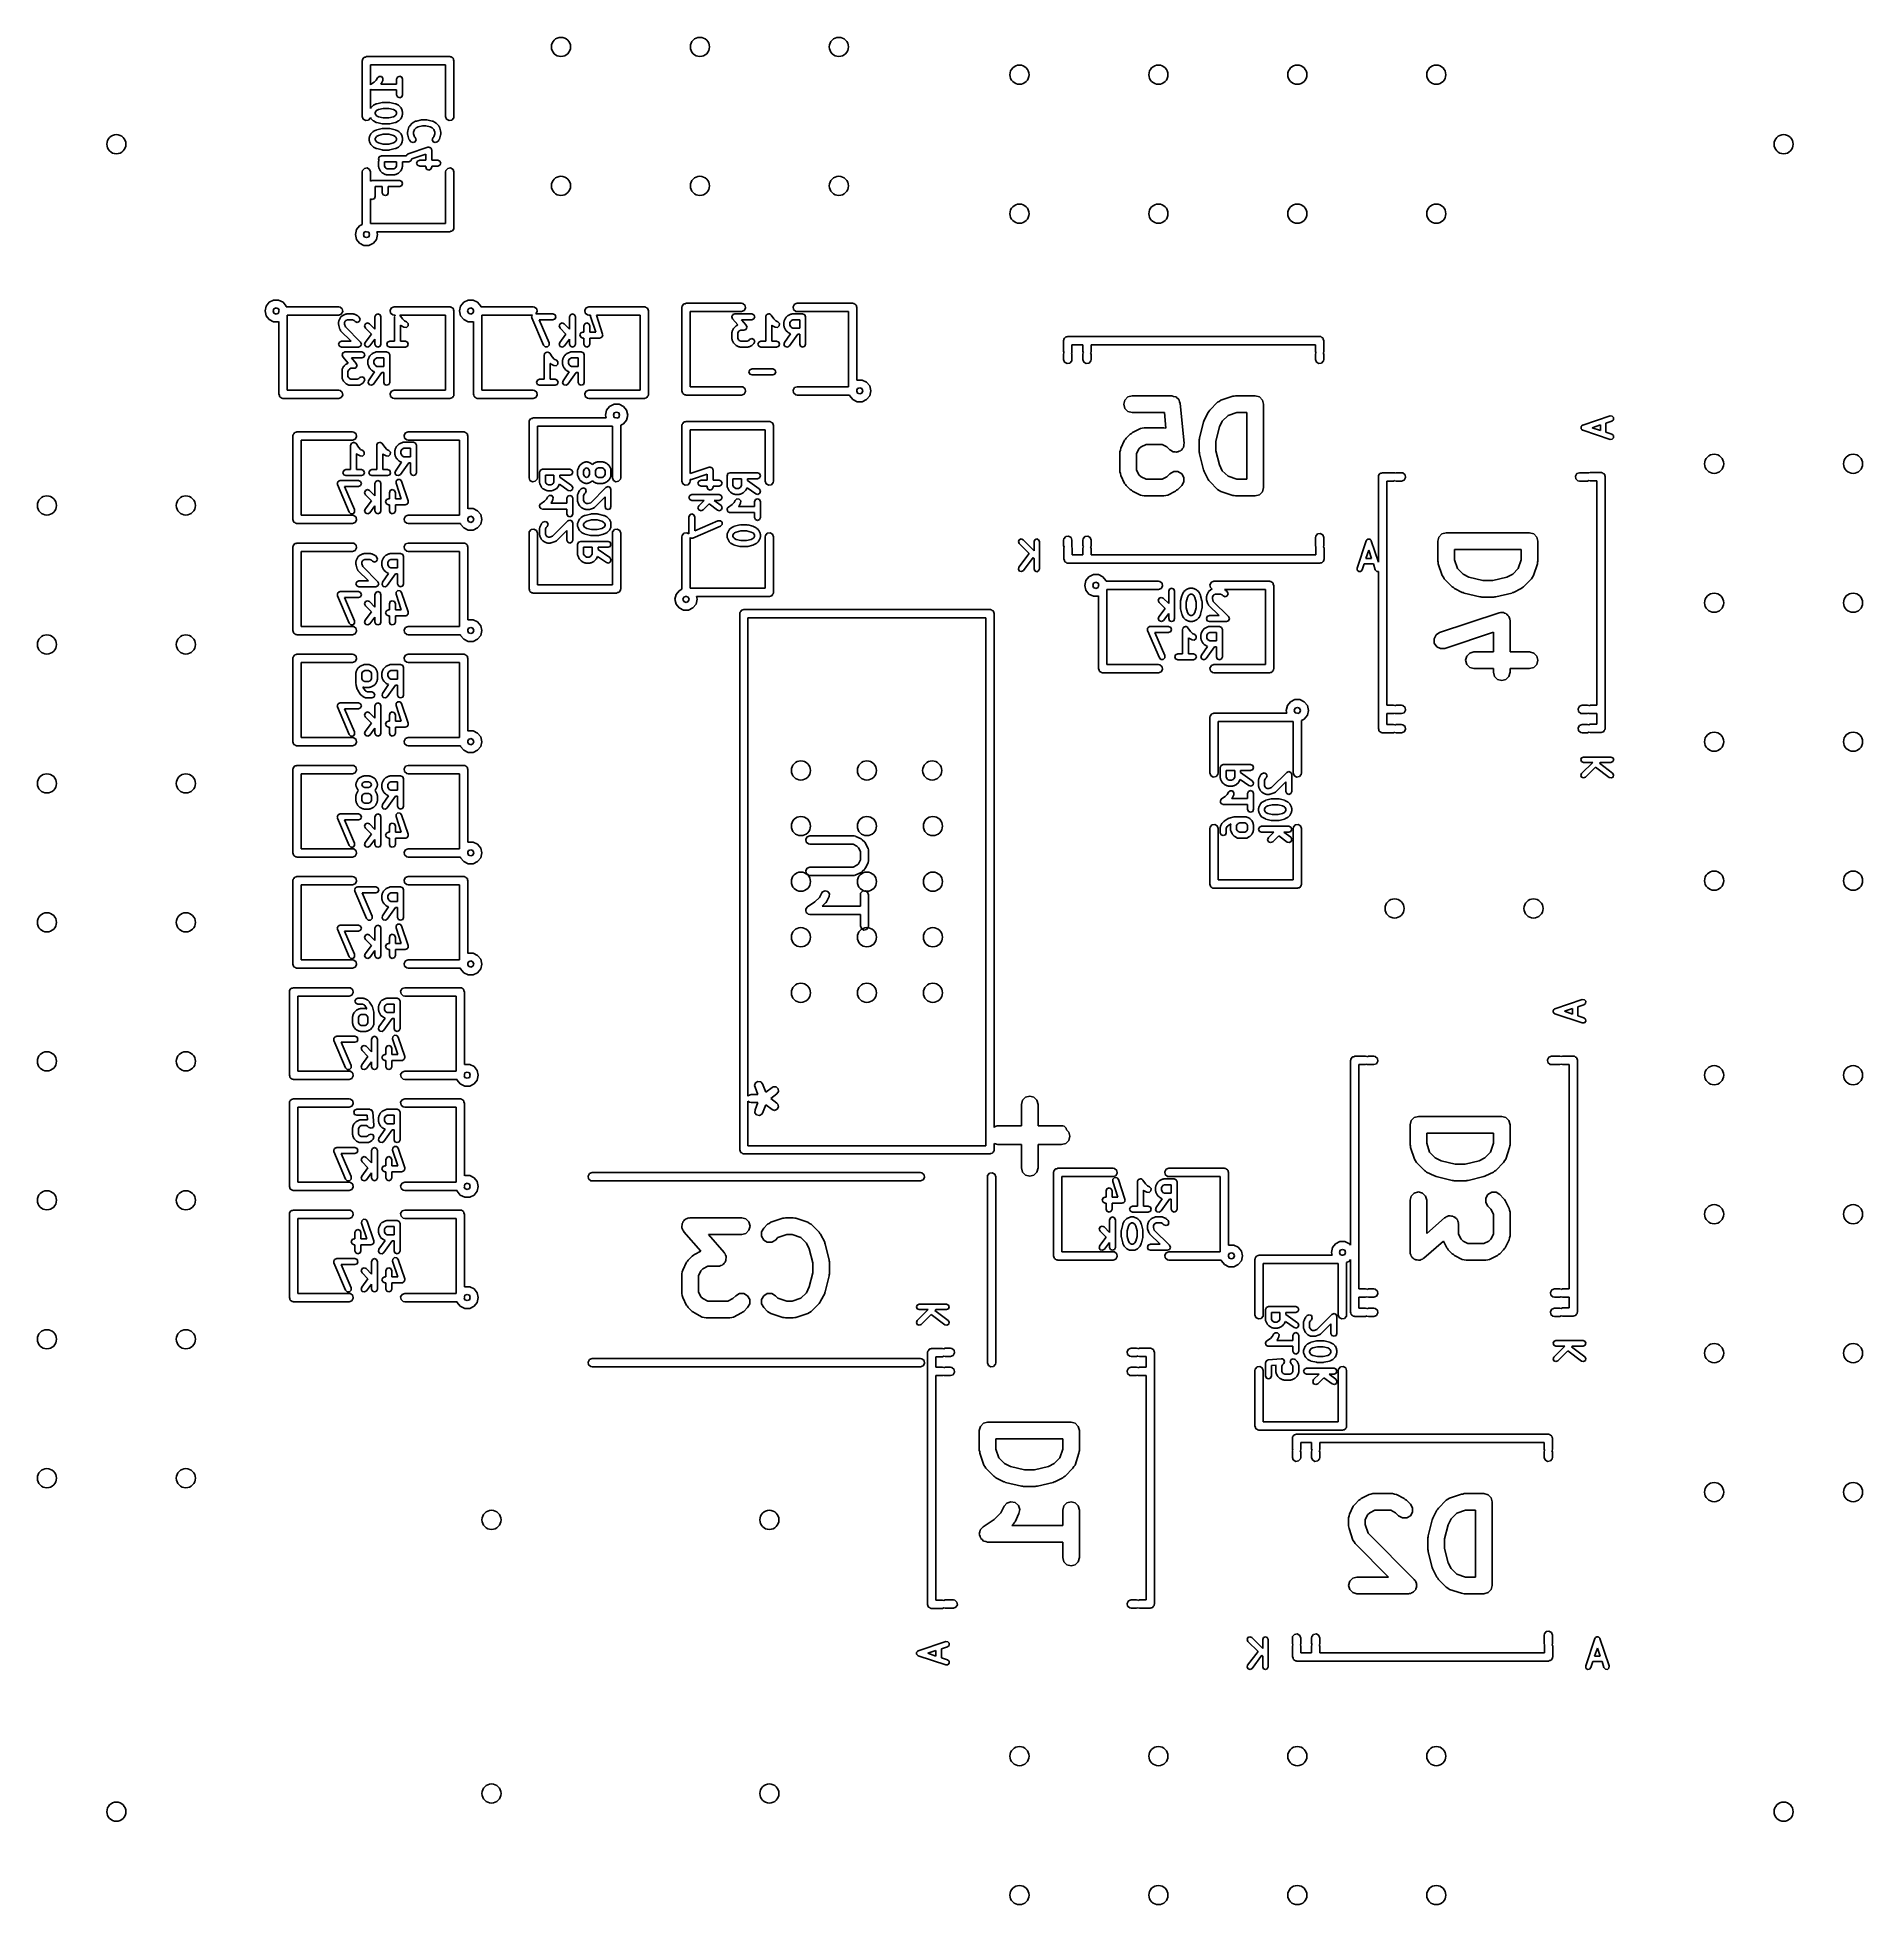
# Model space of a CAD drawing. Extents: x 0.14 to 1.46, y 0.13 to 1.48.
import ezdxf

# ---------------------------------------------------------------- set-up
doc = ezdxf.new("R2010")
doc.units = 0
doc.header["$MEASUREMENT"] = 0
doc.layers.add('BLACK', color=7, linetype='CONTINUOUS')

msp = doc.modelspace()

# ---------------------------------------------------------------- linework, layer by layer
at = {"layer": 'BLACK', "linetype": 'CONTINUOUS'}
for p, q in [((0.377, 1.46), (0.3771, 1.4604)), ((0.377, 1.42), (0.377, 1.46)), ((0.3771, 1.4605), (0.3772, 1.4606)), ((0.3771, 1.4604), (0.3771, 1.4605)), ((0.3772, 1.461), (0.3777, 1.4616)), ((0.3772, 1.4606), (0.3772, 1.461)), ((0.3777, 1.4616), (0.3781, 1.4623)), ((0.3781, 1.4623), (0.3784, 1.4624)), ((0.3784, 1.4624), (0.3785, 1.4626)), ((0.3785, 1.4626), (0.3793, 1.4627)), ((0.3793, 1.4627), (0.38, 1.463)), ((0.38, 1.463), (0.44, 1.463)), ((0.437, 1.457), (0.383, 1.457)), ((0.383, 1.457), (0.383, 1.4428)), ((0.437, 1.42), (0.437, 1.457)), ((0.44, 1.463), (0.4404, 1.4629)), ((0.4404, 1.4629), (0.4405, 1.4629)), ((0.4405, 1.4629), (0.4406, 1.4628)), ((0.4406, 1.4628), (0.441, 1.4628)), ((0.441, 1.4628), (0.4416, 1.4623)), ((0.4416, 1.4623), (0.4423, 1.4619)), ((0.4423, 1.4619), (0.4424, 1.4616)), ((0.4424, 1.4616), (0.4426, 1.4615)), ((0.4426, 1.4615), (0.4427, 1.4607)), ((0.4427, 1.4607), (0.443, 1.46)), ((0.443, 1.46), (0.443, 1.42)), ((0.383, 1.4429), (0.3856, 1.4447)), ((0.383, 1.4428), (0.383, 1.4429)), ((0.3832, 1.4394), (0.383, 1.4395)), ((0.383, 1.4395), (0.383, 1.4256)), ((0.3838, 1.439), (0.3832, 1.4394)), ((0.384, 1.4391), (0.3838, 1.439)), ((0.3842, 1.439), (0.384, 1.4391)), ((0.4017, 1.439), (0.3842, 1.439)), ((0.3856, 1.4447), (0.3871, 1.4461)), ((0.3871, 1.4461), (0.3879, 1.4477)), ((0.3879, 1.4477), (0.3891, 1.4488)), ((0.3891, 1.4488), (0.3908, 1.4487)), ((0.3904, 1.4433), (0.3903, 1.4433)), ((0.3903, 1.4433), (0.4017, 1.4433)), ((0.3905, 1.4437), (0.3904, 1.4433)), ((0.3908, 1.4439), (0.3905, 1.4437)), ((0.3908, 1.4487), (0.3919, 1.4474)), ((0.3917, 1.4458), (0.3908, 1.4439)), ((0.3919, 1.4474), (0.3917, 1.4458)), ((0.4017, 1.4467), (0.4024, 1.4483)), ((0.4017, 1.4433), (0.4017, 1.4467)), ((0.4017, 1.4355), (0.4017, 1.439)), ((0.4024, 1.4483), (0.4039, 1.4489)), ((0.4039, 1.4489), (0.4054, 1.4483)), ((0.4054, 1.4483), (0.406, 1.4467)), ((0.406, 1.4467), (0.406, 1.4355)), ((0.383, 1.4256), (0.3832, 1.4261)), ((0.3832, 1.4261), (0.3835, 1.4264)), ((0.3835, 1.4264), (0.3836, 1.4267)), ((0.3836, 1.4267), (0.3845, 1.4276)), ((0.3845, 1.4276), (0.3849, 1.4278)), ((0.3849, 1.4278), (0.3851, 1.428)), ((0.3851, 1.428), (0.387, 1.429)), ((0.387, 1.429), (0.3872, 1.429)), ((0.3872, 1.429), (0.3874, 1.4291)), ((0.3887, 1.425), (0.3873, 1.4243)), ((0.3874, 1.4291), (0.3912, 1.4301)), ((0.392, 1.4258), (0.3887, 1.425)), ((0.3912, 1.4301), (0.3914, 1.43)), ((0.3914, 1.43), (0.3917, 1.4301)), ((0.3917, 1.4301), (0.3964, 1.4301)), ((0.3961, 1.4258), (0.392, 1.4258)), ((0.3994, 1.425), (0.3961, 1.4258)), ((0.3964, 1.4301), (0.3966, 1.43)), ((0.3966, 1.43), (0.3969, 1.4301)), ((0.3969, 1.4301), (0.4007, 1.4291)), ((0.4007, 1.4243), (0.3994, 1.425)), ((0.4007, 1.4291), (0.4009, 1.429)), ((0.4009, 1.429), (0.4011, 1.429)), ((0.4011, 1.429), (0.403, 1.428)), ((0.4024, 1.434), (0.4017, 1.4355)), ((0.4039, 1.4333), (0.4024, 1.434)), ((0.403, 1.428), (0.4032, 1.4278)), ((0.4032, 1.4278), (0.4035, 1.4276)), ((0.4035, 1.4276), (0.4045, 1.4267)), ((0.4054, 1.434), (0.4039, 1.4333)), ((0.4045, 1.4267), (0.4046, 1.4264)), ((0.4046, 1.4264), (0.4049, 1.4261)), ((0.4049, 1.4261), (0.4058, 1.4243)), ((0.406, 1.4355), (0.4054, 1.434)), ((0.3777, 1.4181), (0.377, 1.42)), ((0.3795, 1.4171), (0.3777, 1.4181)), ((0.3815, 1.4174), (0.3795, 1.4171)), ((0.3828, 1.419), (0.3815, 1.4174)), ((0.3832, 1.4186), (0.3828, 1.4193)), ((0.3828, 1.4193), (0.3828, 1.419)), ((0.3835, 1.4183), (0.3832, 1.4186)), ((0.3836, 1.418), (0.3835, 1.4183)), ((0.3845, 1.4171), (0.3836, 1.418)), ((0.3849, 1.4169), (0.3845, 1.4171)), ((0.3851, 1.4167), (0.3849, 1.4169)), ((0.387, 1.4157), (0.3851, 1.4167)), ((0.3869, 1.4239), (0.3863, 1.4228)), ((0.3863, 1.4228), (0.3863, 1.4219)), ((0.3863, 1.4219), (0.3869, 1.4208)), ((0.3873, 1.4243), (0.3869, 1.4239)), ((0.3869, 1.4208), (0.3873, 1.4204)), ((0.3872, 1.4157), (0.387, 1.4157)), ((0.3874, 1.4156), (0.3872, 1.4157)), ((0.3873, 1.4204), (0.3887, 1.4197)), ((0.3912, 1.4146), (0.3874, 1.4156)), ((0.3874, 1.4104), (0.3912, 1.4113)), ((0.3887, 1.4197), (0.392, 1.4189)), ((0.3914, 1.4147), (0.3912, 1.4146)), ((0.3912, 1.4113), (0.3914, 1.4113)), ((0.3917, 1.4146), (0.3914, 1.4147)), ((0.3914, 1.4113), (0.3917, 1.4114)), ((0.3964, 1.4146), (0.3917, 1.4146)), ((0.3917, 1.4114), (0.3964, 1.4114)), ((0.392, 1.4189), (0.3961, 1.4189)), ((0.3961, 1.4189), (0.3994, 1.4197)), ((0.3966, 1.4147), (0.3964, 1.4146)), ((0.3964, 1.4114), (0.3966, 1.4113)), ((0.3969, 1.4146), (0.3966, 1.4147)), ((0.3966, 1.4113), (0.3969, 1.4113)), ((0.4007, 1.4156), (0.3969, 1.4146)), ((0.3969, 1.4113), (0.4007, 1.4104)), ((0.3994, 1.4197), (0.4007, 1.4204)), ((0.4012, 1.4239), (0.4007, 1.4243)), ((0.4007, 1.4204), (0.4012, 1.4208)), ((0.4009, 1.4157), (0.4007, 1.4156)), ((0.4011, 1.4157), (0.4009, 1.4157)), ((0.403, 1.4167), (0.4011, 1.4157)), ((0.4017, 1.4228), (0.4012, 1.4239)), ((0.4012, 1.4208), (0.4017, 1.4219)), ((0.4017, 1.4219), (0.4017, 1.4228)), ((0.4032, 1.4169), (0.403, 1.4167)), ((0.4035, 1.4171), (0.4032, 1.4169)), ((0.4045, 1.418), (0.4035, 1.4171)), ((0.4046, 1.4183), (0.4045, 1.418)), ((0.4049, 1.4186), (0.4046, 1.4183)), ((0.4058, 1.4205), (0.4049, 1.4186)), ((0.4058, 1.4243), (0.4058, 1.4238)), ((0.4058, 1.4238), (0.406, 1.4233)), ((0.406, 1.4214), (0.4058, 1.421)), ((0.4058, 1.421), (0.4058, 1.4205)), ((0.406, 1.4233), (0.406, 1.4214)), ((0.4097, 1.4096), (0.4106, 1.4124)), ((0.4106, 1.4124), (0.4109, 1.4128)), ((0.4109, 1.4128), (0.4111, 1.4132)), ((0.4111, 1.4132), (0.413, 1.4151)), ((0.413, 1.4151), (0.4133, 1.4153)), ((0.4133, 1.4153), (0.4135, 1.4155)), ((0.4135, 1.4155), (0.4154, 1.4165)), ((0.4158, 1.4118), (0.4145, 1.4106)), ((0.4154, 1.4165), (0.4157, 1.4165)), ((0.4157, 1.4165), (0.4159, 1.4166)), ((0.4171, 1.4125), (0.4158, 1.4118)), ((0.4159, 1.4166), (0.4196, 1.4176)), ((0.4204, 1.4133), (0.4171, 1.4125)), ((0.4196, 1.4176), (0.4199, 1.4175)), ((0.4199, 1.4175), (0.4201, 1.4176)), ((0.4201, 1.4176), (0.4229, 1.4176)), ((0.4227, 1.4133), (0.4204, 1.4133)), ((0.4259, 1.4125), (0.4227, 1.4133)), ((0.4229, 1.4176), (0.4232, 1.4175)), ((0.4232, 1.4175), (0.4235, 1.4176)), ((0.4235, 1.4176), (0.4272, 1.4166)), ((0.4273, 1.4118), (0.4259, 1.4125)), ((0.4272, 1.4166), (0.4274, 1.4165)), ((0.4286, 1.4106), (0.4273, 1.4118)), ((0.4274, 1.4165), (0.4277, 1.4165)), ((0.4277, 1.4165), (0.4295, 1.4155)), ((0.4295, 1.4155), (0.4298, 1.4153)), ((0.4298, 1.4153), (0.4301, 1.4151)), ((0.4301, 1.4151), (0.432, 1.4132)), ((0.432, 1.4132), (0.4322, 1.4128)), ((0.4322, 1.4128), (0.4325, 1.4124)), ((0.4325, 1.4124), (0.4334, 1.4096)), ((0.4377, 1.4181), (0.437, 1.42)), ((0.4395, 1.4171), (0.4377, 1.4181)), ((0.4415, 1.4174), (0.4395, 1.4171)), ((0.4428, 1.419), (0.4415, 1.4174)), ((0.443, 1.42), (0.4428, 1.419)), ((0.382, 1.4045), (0.3822, 1.405)), ((0.382, 1.4027), (0.382, 1.4045)), ((0.3822, 1.4022), (0.382, 1.4027)), ((0.3822, 1.405), (0.3823, 1.4055)), ((0.3823, 1.4017), (0.3822, 1.4022)), ((0.3823, 1.4055), (0.3832, 1.4074)), ((0.3832, 1.3998), (0.3823, 1.4017)), ((0.3832, 1.4074), (0.3835, 1.4076)), ((0.3835, 1.3996), (0.3832, 1.3998)), ((0.3835, 1.4076), (0.3836, 1.4079)), ((0.3836, 1.3993), (0.3835, 1.3996)), ((0.3836, 1.4079), (0.3845, 1.4089)), ((0.3845, 1.3983), (0.3836, 1.3993)), ((0.3845, 1.4089), (0.3849, 1.409)), ((0.3849, 1.3982), (0.3845, 1.3983)), ((0.3849, 1.409), (0.3851, 1.4093)), ((0.3851, 1.3979), (0.3849, 1.3982)), ((0.3851, 1.4093), (0.387, 1.4102)), ((0.387, 1.397), (0.3851, 1.3979)), ((0.3869, 1.4051), (0.3863, 1.404)), ((0.3863, 1.404), (0.3863, 1.4032)), ((0.3863, 1.4032), (0.3869, 1.4021)), ((0.3873, 1.4056), (0.3869, 1.4051)), ((0.3869, 1.4021), (0.3873, 1.4016)), ((0.387, 1.4102), (0.3872, 1.4102)), ((0.3872, 1.4102), (0.3874, 1.4104)), ((0.3887, 1.4063), (0.3873, 1.4056)), ((0.3873, 1.4016), (0.3887, 1.4009)), ((0.392, 1.4071), (0.3887, 1.4063)), ((0.3887, 1.4009), (0.392, 1.4001)), ((0.3961, 1.4071), (0.392, 1.4071)), ((0.392, 1.4001), (0.3961, 1.4001)), ((0.3994, 1.4063), (0.3961, 1.4071)), ((0.3961, 1.4001), (0.3994, 1.4009)), ((0.4007, 1.4056), (0.3994, 1.4063)), ((0.3994, 1.4009), (0.4007, 1.4016)), ((0.4007, 1.4104), (0.4009, 1.4102)), ((0.4012, 1.4051), (0.4007, 1.4056)), ((0.4007, 1.4016), (0.4012, 1.4021)), ((0.4009, 1.4102), (0.4011, 1.4102)), ((0.4011, 1.4102), (0.403, 1.4093)), ((0.403, 1.3979), (0.4011, 1.397)), ((0.4017, 1.404), (0.4012, 1.4051)), ((0.4012, 1.4021), (0.4017, 1.4032)), ((0.4017, 1.4032), (0.4017, 1.404)), ((0.403, 1.4093), (0.4032, 1.409)), ((0.4032, 1.3982), (0.403, 1.3979)), ((0.4032, 1.409), (0.4035, 1.4089)), ((0.4035, 1.3983), (0.4032, 1.3982)), ((0.4035, 1.4089), (0.4045, 1.4079)), ((0.4045, 1.3993), (0.4035, 1.3983)), ((0.4045, 1.4079), (0.4046, 1.4076)), ((0.4046, 1.3996), (0.4045, 1.3993)), ((0.4046, 1.4076), (0.4049, 1.4074)), ((0.4049, 1.3998), (0.4046, 1.3996)), ((0.4049, 1.4074), (0.4058, 1.4055)), ((0.4058, 1.4017), (0.4049, 1.3998)), ((0.4058, 1.4055), (0.4058, 1.405)), ((0.4058, 1.405), (0.406, 1.4045)), ((0.406, 1.4027), (0.4058, 1.4022)), ((0.4058, 1.4022), (0.4058, 1.4017)), ((0.406, 1.4045), (0.406, 1.4027)), ((0.4095, 1.4089), (0.4097, 1.4092)), ((0.4095, 1.407), (0.4095, 1.4089)), ((0.4097, 1.4067), (0.4095, 1.407)), ((0.4097, 1.4092), (0.4097, 1.4096)), ((0.4097, 1.4064), (0.4097, 1.4067)), ((0.4106, 1.4035), (0.4097, 1.4064)), ((0.4101, 1.3931), (0.4241, 1.3978)), ((0.4109, 1.4032), (0.4106, 1.4035)), ((0.4111, 1.4027), (0.4109, 1.4032)), ((0.412, 1.4018), (0.4111, 1.4027)), ((0.4136, 1.4011), (0.412, 1.4018)), ((0.4151, 1.4018), (0.4136, 1.4011)), ((0.4145, 1.4106), (0.4138, 1.4086)), ((0.4138, 1.4086), (0.4138, 1.4074)), ((0.4138, 1.4074), (0.4145, 1.4054)), ((0.4145, 1.4054), (0.4151, 1.4048)), ((0.4151, 1.4048), (0.4157, 1.4033)), ((0.4157, 1.4033), (0.4151, 1.4018)), ((0.4241, 1.3978), (0.4245, 1.3978)), ((0.4245, 1.3978), (0.4248, 1.3979)), ((0.4248, 1.3979), (0.4253, 1.3977)), ((0.4253, 1.3977), (0.4258, 1.3977)), ((0.4258, 1.3977), (0.426, 1.3974)), ((0.4274, 1.4033), (0.428, 1.4048)), ((0.428, 1.4018), (0.4274, 1.4033)), ((0.428, 1.4048), (0.4286, 1.4054)), ((0.4295, 1.4011), (0.428, 1.4018)), ((0.4292, 1.4086), (0.4286, 1.4106)), ((0.4286, 1.4054), (0.4292, 1.4074)), ((0.4292, 1.4074), (0.4292, 1.4086)), ((0.431, 1.4018), (0.4295, 1.4011)), ((0.432, 1.4027), (0.431, 1.4018)), ((0.4322, 1.4032), (0.432, 1.4027)), ((0.4325, 1.4035), (0.4322, 1.4032)), ((0.4334, 1.4064), (0.4325, 1.4035)), ((0.4334, 1.4096), (0.4334, 1.4092)), ((0.4334, 1.4092), (0.4335, 1.4089)), ((0.4335, 1.407), (0.4334, 1.4067)), ((0.4334, 1.4067), (0.4334, 1.4064)), ((0.4335, 1.4089), (0.4335, 1.407)), ((0.3872, 1.397), (0.387, 1.397)), ((0.3874, 1.3968), (0.3872, 1.397)), ((0.3912, 1.3959), (0.3874, 1.3968)), ((0.3886, 1.3895), (0.3892, 1.391)), ((0.3889, 1.3888), (0.3886, 1.3895)), ((0.3886, 1.3876), (0.3888, 1.3881)), ((0.3886, 1.3839), (0.3886, 1.3876)), ((0.3888, 1.3886), (0.3889, 1.3888)), ((0.3888, 1.3881), (0.3888, 1.3886)), ((0.3892, 1.391), (0.3908, 1.3917)), ((0.3908, 1.3917), (0.4088, 1.3917)), ((0.3914, 1.3959), (0.3912, 1.3959)), ((0.3917, 1.3958), (0.3914, 1.3959)), ((0.3964, 1.3958), (0.3917, 1.3958)), ((0.393, 1.3874), (0.3929, 1.3871)), ((0.3929, 1.3871), (0.3929, 1.3844)), ((0.3929, 1.3844), (0.3935, 1.3833)), ((0.4016, 1.3874), (0.393, 1.3874)), ((0.3966, 1.3959), (0.3964, 1.3958)), ((0.3969, 1.3959), (0.3966, 1.3959)), ((0.4007, 1.3968), (0.3969, 1.3959)), ((0.4009, 1.397), (0.4007, 1.3968)), ((0.4011, 1.397), (0.4009, 1.397)), ((0.4012, 1.3833), (0.4017, 1.3844)), ((0.4017, 1.3871), (0.4016, 1.3874)), ((0.4017, 1.3844), (0.4017, 1.3871)), ((0.4105, 1.3874), (0.406, 1.3874)), ((0.406, 1.3874), (0.406, 1.3839)), ((0.4088, 1.392), (0.4101, 1.3931)), ((0.4088, 1.3917), (0.4088, 1.392)), ((0.412, 1.388), (0.4105, 1.3874)), ((0.4126, 1.3894), (0.412, 1.388)), ((0.4227, 1.3928), (0.4126, 1.3894)), ((0.4161, 1.3864), (0.4167, 1.3879)), ((0.4167, 1.3849), (0.4161, 1.3864)), ((0.4167, 1.3879), (0.4183, 1.3885)), ((0.4183, 1.3842), (0.4167, 1.3849)), ((0.4183, 1.3885), (0.4227, 1.3885)), ((0.4227, 1.3842), (0.4183, 1.3842)), ((0.4227, 1.3885), (0.4227, 1.3928)), ((0.4227, 1.3836), (0.4227, 1.3842)), ((0.426, 1.3974), (0.4263, 1.3973)), ((0.4263, 1.3973), (0.4265, 1.3968)), ((0.4265, 1.3968), (0.4269, 1.3965)), ((0.4269, 1.3965), (0.4268, 1.3961)), ((0.4268, 1.3961), (0.427, 1.3958)), ((0.427, 1.3958), (0.427, 1.3885)), ((0.427, 1.3885), (0.4314, 1.3885)), ((0.4314, 1.3842), (0.427, 1.3842)), ((0.427, 1.3842), (0.427, 1.3836)), ((0.4314, 1.3885), (0.4329, 1.3879)), ((0.4329, 1.3849), (0.4314, 1.3842)), ((0.4329, 1.3879), (0.4335, 1.3864)), ((0.4335, 1.3864), (0.4329, 1.3849)), ((0.377, 1.38), (0.3772, 1.381)), ((0.377, 1.3422), (0.377, 1.38)), ((0.3772, 1.381), (0.3785, 1.3826)), ((0.3785, 1.3826), (0.3805, 1.3829)), ((0.3805, 1.3829), (0.3823, 1.3819)), ((0.3823, 1.3819), (0.383, 1.38)), ((0.383, 1.38), (0.383, 1.3733)), ((0.383, 1.3733), (0.3842, 1.3738)), ((0.3842, 1.3738), (0.4039, 1.3738)), ((0.3888, 1.3834), (0.3886, 1.3839)), ((0.3888, 1.3829), (0.3888, 1.3834)), ((0.3898, 1.3811), (0.3888, 1.3829)), ((0.39, 1.3808), (0.3898, 1.3811)), ((0.3902, 1.3805), (0.39, 1.3808)), ((0.3911, 1.3796), (0.3902, 1.3805)), ((0.3914, 1.3794), (0.3911, 1.3796)), ((0.3917, 1.3792), (0.3914, 1.3794)), ((0.3935, 1.3782), (0.3917, 1.3792)), ((0.3935, 1.3833), (0.3939, 1.3828)), ((0.394, 1.3782), (0.3935, 1.3782)), ((0.3939, 1.3828), (0.395, 1.3823)), ((0.3945, 1.378), (0.394, 1.3782)), ((0.4001, 1.378), (0.3945, 1.378)), ((0.395, 1.3823), (0.3996, 1.3823)), ((0.3996, 1.3823), (0.4007, 1.3828)), ((0.4006, 1.3782), (0.4001, 1.378)), ((0.4011, 1.3782), (0.4006, 1.3782)), ((0.4007, 1.3828), (0.4012, 1.3833)), ((0.403, 1.3792), (0.4011, 1.3782)), ((0.4032, 1.3794), (0.403, 1.3792)), ((0.4035, 1.3796), (0.4032, 1.3794)), ((0.4045, 1.3805), (0.4035, 1.3796)), ((0.4039, 1.3738), (0.4054, 1.3732)), ((0.4046, 1.3808), (0.4045, 1.3805)), ((0.4049, 1.3811), (0.4046, 1.3808)), ((0.4058, 1.3829), (0.4049, 1.3811)), ((0.4054, 1.3732), (0.406, 1.3717)), ((0.406, 1.3717), (0.4054, 1.3702)), ((0.406, 1.3839), (0.4058, 1.3834)), ((0.4058, 1.3834), (0.4058, 1.3829)), ((0.4233, 1.3821), (0.4227, 1.3836)), ((0.4248, 1.3814), (0.4233, 1.3821)), ((0.4263, 1.3821), (0.4248, 1.3814)), ((0.427, 1.3836), (0.4263, 1.3821)), ((0.437, 1.38), (0.4372, 1.381)), ((0.437, 1.343), (0.437, 1.38)), ((0.4372, 1.381), (0.4385, 1.3826)), ((0.4385, 1.3826), (0.4405, 1.3829)), ((0.4405, 1.3829), (0.4423, 1.3819)), ((0.4423, 1.3819), (0.443, 1.38)), ((0.443, 1.38), (0.443, 1.34)), ((0.3842, 1.3602), (0.383, 1.3607)), ((0.383, 1.3607), (0.383, 1.343)), ((0.3857, 1.3608), (0.3842, 1.3602)), ((0.3863, 1.3623), (0.3857, 1.3608)), ((0.3914, 1.3695), (0.3863, 1.3695)), ((0.3863, 1.3695), (0.3863, 1.3623)), ((0.3914, 1.3651), (0.3914, 1.3695)), ((0.3921, 1.3636), (0.3914, 1.3651)), ((0.3936, 1.363), (0.3921, 1.3636)), ((0.3951, 1.3636), (0.3936, 1.363)), ((0.3957, 1.3651), (0.3951, 1.3636)), ((0.4039, 1.3695), (0.3957, 1.3695)), ((0.3957, 1.3695), (0.3957, 1.3651)), ((0.4054, 1.3702), (0.4039, 1.3695)), ((0.372, 1.335), (0.3728, 1.3385)), ((0.3728, 1.3315), (0.372, 1.335)), ((0.3728, 1.3385), (0.375, 1.3412)), ((0.375, 1.3288), (0.3728, 1.3315)), ((0.375, 1.3412), (0.377, 1.3422)), ((0.3784, 1.3366), (0.3778, 1.335)), ((0.3778, 1.335), (0.3784, 1.3334)), ((0.3797, 1.3371), (0.3784, 1.3366)), ((0.3784, 1.3334), (0.38, 1.3328)), ((0.38, 1.337), (0.3797, 1.3371)), ((0.3804, 1.337), (0.38, 1.337)), ((0.38, 1.3328), (0.3816, 1.3334)), ((0.3816, 1.3366), (0.3804, 1.337)), ((0.3822, 1.335), (0.3816, 1.3366)), ((0.3816, 1.3334), (0.3822, 1.335)), ((0.383, 1.343), (0.437, 1.343)), ((0.3872, 1.3315), (0.385, 1.3288)), ((0.388, 1.335), (0.3872, 1.3315)), ((0.44, 1.337), (0.3875, 1.337)), ((0.3875, 1.337), (0.388, 1.335)), ((0.4407, 1.3373), (0.44, 1.337)), ((0.4415, 1.3374), (0.4407, 1.3373)), ((0.4416, 1.3376), (0.4415, 1.3374)), ((0.4419, 1.3377), (0.4416, 1.3376)), ((0.4423, 1.3384), (0.4419, 1.3377)), ((0.4428, 1.339), (0.4423, 1.3384)), ((0.4429, 1.3395), (0.4428, 1.3394)), ((0.4428, 1.3394), (0.4428, 1.339)), ((0.443, 1.34), (0.4429, 1.3396)), ((0.4429, 1.3396), (0.4429, 1.3395)), ((0.3782, 1.3272), (0.375, 1.3288)), ((0.3818, 1.3272), (0.3782, 1.3272)), ((0.385, 1.3288), (0.3818, 1.3272)), ((0.307, 1.28), (0.3078, 1.2835)), ((0.3078, 1.2765), (0.307, 1.28)), ((0.3078, 1.2835), (0.31, 1.2862)), ((0.31, 1.2862), (0.3132, 1.2878)), ((0.3134, 1.2816), (0.3128, 1.28)), ((0.3128, 1.28), (0.3134, 1.2784)), ((0.3132, 1.2878), (0.3168, 1.2878)), ((0.315, 1.2822), (0.3134, 1.2816)), ((0.3134, 1.2784), (0.315, 1.2778)), ((0.3166, 1.2816), (0.315, 1.2822)), ((0.315, 1.2778), (0.3166, 1.2784)), ((0.3171, 1.2803), (0.3166, 1.2816)), ((0.3166, 1.2784), (0.317, 1.2796)), ((0.3168, 1.2878), (0.32, 1.2862)), ((0.317, 1.28), (0.3171, 1.2803)), ((0.317, 1.2796), (0.317, 1.28)), ((0.32, 1.2862), (0.3222, 1.2835)), ((0.3222, 1.2835), (0.3223, 1.283)), ((0.3223, 1.283), (0.36, 1.283)), ((0.36, 1.277), (0.323, 1.277)), ((0.323, 1.277), (0.323, 1.223)), ((0.36, 1.283), (0.361, 1.2828)), ((0.3619, 1.2777), (0.36, 1.277)), ((0.361, 1.2828), (0.3626, 1.2815)), ((0.3629, 1.2795), (0.3619, 1.2777)), ((0.3626, 1.2815), (0.3629, 1.2795)), ((0.3627, 1.2765), (0.3629, 1.2768)), ((0.3629, 1.2768), (0.3648, 1.2777)), ((0.3648, 1.2777), (0.3653, 1.2778)), ((0.3653, 1.2778), (0.3658, 1.278)), ((0.3658, 1.278), (0.3705, 1.278)), ((0.3705, 1.278), (0.3709, 1.2778)), ((0.3709, 1.2778), (0.3714, 1.2777)), ((0.3714, 1.2777), (0.3733, 1.2768)), ((0.3733, 1.2768), (0.3735, 1.2765)), ((0.3861, 1.2758), (0.3868, 1.2773)), ((0.3868, 1.2773), (0.3883, 1.278)), ((0.3883, 1.278), (0.3898, 1.2773)), ((0.3898, 1.2773), (0.3904, 1.2758)), ((0.3971, 1.2805), (0.3981, 1.2823)), ((0.3974, 1.2785), (0.3971, 1.2805)), ((0.399, 1.2772), (0.3974, 1.2785)), ((0.3981, 1.2823), (0.4, 1.283)), ((0.4, 1.277), (0.399, 1.2772)), ((0.4, 1.283), (0.44, 1.283)), ((0.4007, 1.277), (0.4, 1.277)), ((0.4002, 1.2762), (0.4006, 1.2768)), ((0.4006, 1.2768), (0.4007, 1.277)), ((0.437, 1.277), (0.4041, 1.277)), ((0.4041, 1.277), (0.4041, 1.277)), ((0.4041, 1.277), (0.4059, 1.2744)), ((0.437, 1.223), (0.437, 1.277)), ((0.44, 1.283), (0.4404, 1.2829)), ((0.4404, 1.2829), (0.4405, 1.2829)), ((0.4405, 1.2829), (0.4406, 1.2828)), ((0.4406, 1.2828), (0.441, 1.2828)), ((0.441, 1.2828), (0.4416, 1.2823)), ((0.4416, 1.2823), (0.4423, 1.2819)), ((0.4423, 1.2819), (0.4424, 1.2816)), ((0.4424, 1.2816), (0.4426, 1.2815)), ((0.4426, 1.2815), (0.4427, 1.2807)), ((0.4427, 1.2807), (0.443, 1.28)), ((0.443, 1.28), (0.443, 1.22)), ((0.447, 1.28), (0.4478, 1.2835)), ((0.4478, 1.2765), (0.447, 1.28)), ((0.4478, 1.2835), (0.45, 1.2862)), ((0.45, 1.2862), (0.4532, 1.2878)), ((0.4534, 1.2816), (0.4528, 1.28)), ((0.4528, 1.28), (0.4534, 1.2784)), ((0.4532, 1.2878), (0.4568, 1.2878)), ((0.455, 1.2822), (0.4534, 1.2816)), ((0.4534, 1.2784), (0.455, 1.2778)), ((0.4566, 1.2816), (0.455, 1.2822)), ((0.455, 1.2778), (0.4566, 1.2784)), ((0.4571, 1.2803), (0.4566, 1.2816)), ((0.4566, 1.2784), (0.457, 1.2796)), ((0.4568, 1.2878), (0.46, 1.2862)), ((0.457, 1.28), (0.4571, 1.2803)), ((0.457, 1.2796), (0.457, 1.28)), ((0.46, 1.2862), (0.4622, 1.2835)), ((0.4622, 1.2835), (0.4623, 1.283)), ((0.4623, 1.283), (0.5, 1.283)), ((0.4994, 1.277), (0.463, 1.277)), ((0.463, 1.277), (0.463, 1.223)), ((0.4991, 1.2766), (0.4994, 1.2769)), ((0.4991, 1.2762), (0.4991, 1.2766)), ((0.4994, 1.2769), (0.4994, 1.277)), ((0.5, 1.283), (0.501, 1.2828)), ((0.501, 1.2828), (0.5026, 1.2815)), ((0.5029, 1.2795), (0.502, 1.278)), ((0.502, 1.278), (0.5142, 1.278)), ((0.5026, 1.2815), (0.5029, 1.2795)), ((0.5142, 1.278), (0.5157, 1.2773)), ((0.5157, 1.2773), (0.5164, 1.2758)), ((0.5261, 1.2758), (0.5268, 1.2773)), ((0.5268, 1.2773), (0.5283, 1.278)), ((0.5283, 1.278), (0.5298, 1.2773)), ((0.5298, 1.2773), (0.5304, 1.2758)), ((0.5371, 1.2805), (0.5381, 1.2823)), ((0.5374, 1.2785), (0.5371, 1.2805)), ((0.539, 1.2772), (0.5374, 1.2785)), ((0.5381, 1.2823), (0.54, 1.283)), ((0.54, 1.277), (0.539, 1.2772)), ((0.54, 1.283), (0.58, 1.283)), ((0.5413, 1.277), (0.54, 1.277)), ((0.5413, 1.2761), (0.5413, 1.277)), ((0.577, 1.277), (0.5455, 1.277)), ((0.5455, 1.277), (0.55, 1.2634)), ((0.577, 1.223), (0.577, 1.277)), ((0.58, 1.283), (0.5804, 1.2829)), ((0.5804, 1.2829), (0.5805, 1.2829)), ((0.5805, 1.2829), (0.5806, 1.2828)), ((0.5806, 1.2828), (0.581, 1.2828)), ((0.581, 1.2828), (0.5816, 1.2823)), ((0.5816, 1.2823), (0.5823, 1.2819)), ((0.5823, 1.2819), (0.5824, 1.2816)), ((0.5824, 1.2816), (0.5826, 1.2815)), ((0.5826, 1.2815), (0.5827, 1.2807)), ((0.5827, 1.2807), (0.583, 1.28)), ((0.583, 1.28), (0.583, 1.22)), ((0.607, 1.2825), (0.6071, 1.2829)), ((0.607, 1.2225), (0.607, 1.2825)), ((0.6071, 1.283), (0.6072, 1.2831)), ((0.6071, 1.2829), (0.6071, 1.283)), ((0.6072, 1.2835), (0.6077, 1.2841)), ((0.6072, 1.2831), (0.6072, 1.2835)), ((0.6077, 1.2841), (0.6081, 1.2848)), ((0.6081, 1.2848), (0.6084, 1.2849)), ((0.6084, 1.2849), (0.6085, 1.2851)), ((0.6085, 1.2851), (0.6093, 1.2852)), ((0.6093, 1.2852), (0.61, 1.2855)), ((0.61, 1.2855), (0.65, 1.2855)), ((0.65, 1.2795), (0.613, 1.2795)), ((0.613, 1.2795), (0.613, 1.2255)), ((0.643, 1.276), (0.6433, 1.2766)), ((0.6433, 1.2766), (0.6436, 1.2773)), ((0.6436, 1.2773), (0.6437, 1.2774)), ((0.6437, 1.2774), (0.6444, 1.2777)), ((0.6437, 1.2774), (0.6437, 1.2774)), ((0.6444, 1.2777), (0.6451, 1.278)), ((0.6451, 1.278), (0.6573, 1.278)), ((0.65, 1.2855), (0.651, 1.2853)), ((0.6519, 1.2802), (0.65, 1.2795)), ((0.651, 1.2853), (0.6526, 1.284)), ((0.6529, 1.282), (0.6519, 1.2802)), ((0.6526, 1.284), (0.6529, 1.282)), ((0.6573, 1.278), (0.6589, 1.2773)), ((0.6589, 1.2773), (0.6595, 1.2758)), ((0.6674, 1.2762), (0.6678, 1.2768)), ((0.6678, 1.2768), (0.668, 1.2773)), ((0.668, 1.2773), (0.6682, 1.2774)), ((0.6682, 1.2774), (0.6683, 1.2776)), ((0.6683, 1.2776), (0.669, 1.2777)), ((0.669, 1.2777), (0.6695, 1.278)), ((0.6695, 1.278), (0.6697, 1.2779)), ((0.6697, 1.2779), (0.67, 1.2779)), ((0.67, 1.2779), (0.6705, 1.2776)), ((0.6705, 1.2776), (0.6711, 1.2773)), ((0.6711, 1.2773), (0.6711, 1.2771)), ((0.6711, 1.2771), (0.6713, 1.277)), ((0.6713, 1.277), (0.6731, 1.2744)), ((0.6833, 1.2765), (0.6836, 1.2768)), ((0.6836, 1.2768), (0.6855, 1.2777)), ((0.6855, 1.2777), (0.686, 1.2778)), ((0.686, 1.2778), (0.6864, 1.278)), ((0.6864, 1.278), (0.6939, 1.278)), ((0.6871, 1.283), (0.6881, 1.2848)), ((0.6874, 1.281), (0.6871, 1.283)), ((0.689, 1.2797), (0.6874, 1.281)), ((0.6881, 1.2848), (0.69, 1.2855)), ((0.69, 1.2795), (0.689, 1.2797)), ((0.69, 1.2855), (0.73, 1.2855)), ((0.727, 1.2795), (0.69, 1.2795)), ((0.6939, 1.278), (0.6954, 1.2773)), ((0.6954, 1.2773), (0.6961, 1.2758)), ((0.727, 1.2255), (0.727, 1.2795)), ((0.73, 1.2855), (0.7304, 1.2854)), ((0.7304, 1.2854), (0.7305, 1.2854)), ((0.7305, 1.2854), (0.7306, 1.2853)), ((0.7306, 1.2853), (0.731, 1.2853)), ((0.731, 1.2853), (0.7316, 1.2848)), ((0.7316, 1.2848), (0.7323, 1.2844)), ((0.7323, 1.2844), (0.7324, 1.2841)), ((0.7324, 1.2841), (0.7326, 1.284)), ((0.7326, 1.284), (0.7327, 1.2832)), ((0.7327, 1.2832), (0.733, 1.2825)), ((0.733, 1.2825), (0.733, 1.2301)), ((0.31, 1.2738), (0.3078, 1.2765)), ((0.3132, 1.2722), (0.31, 1.2738)), ((0.3168, 1.2722), (0.3132, 1.2722)), ((0.317, 1.2724), (0.3168, 1.2722)), ((0.317, 1.22), (0.317, 1.2724)), ((0.3599, 1.2721), (0.3601, 1.2725)), ((0.3599, 1.2702), (0.3599, 1.2721)), ((0.36, 1.2699), (0.3599, 1.2702)), ((0.36, 1.2695), (0.36, 1.2699)), ((0.3609, 1.2667), (0.36, 1.2695)), ((0.3601, 1.273), (0.361, 1.2749)), ((0.3601, 1.2725), (0.3601, 1.273)), ((0.3612, 1.2663), (0.3609, 1.2667)), ((0.361, 1.2749), (0.3613, 1.2751)), ((0.3614, 1.2658), (0.3612, 1.2663)), ((0.3613, 1.2751), (0.3614, 1.2755)), ((0.3614, 1.2755), (0.3624, 1.2764)), ((0.369, 1.2583), (0.3614, 1.2658)), ((0.3624, 1.2764), (0.3627, 1.2765)), ((0.3647, 1.2727), (0.3642, 1.2716)), ((0.3642, 1.2716), (0.3642, 1.2705)), ((0.3642, 1.2705), (0.3648, 1.2685)), ((0.3652, 1.2731), (0.3647, 1.2727)), ((0.3648, 1.2685), (0.3757, 1.2576)), ((0.3663, 1.2737), (0.3652, 1.2731)), ((0.37, 1.2737), (0.3663, 1.2737)), ((0.3711, 1.2731), (0.37, 1.2737)), ((0.3718, 1.2724), (0.3711, 1.2731)), ((0.3733, 1.2718), (0.3718, 1.2724)), ((0.3748, 1.2724), (0.3733, 1.2718)), ((0.3735, 1.2765), (0.3739, 1.2764)), ((0.3739, 1.2764), (0.3748, 1.2755)), ((0.3748, 1.2755), (0.3754, 1.2739)), ((0.3754, 1.2739), (0.3748, 1.2724)), ((0.3786, 1.2692), (0.3793, 1.2708)), ((0.3793, 1.2677), (0.3786, 1.2692)), ((0.3791, 1.2574), (0.3836, 1.2634)), ((0.3793, 1.2708), (0.3808, 1.2714)), ((0.3836, 1.2634), (0.3793, 1.2677)), ((0.3808, 1.2714), (0.3823, 1.2708)), ((0.3823, 1.2708), (0.3861, 1.2669)), ((0.3861, 1.2669), (0.3861, 1.2758)), ((0.3904, 1.2758), (0.3904, 1.2561)), ((0.4003, 1.276), (0.4002, 1.2762)), ((0.4002, 1.2758), (0.4003, 1.276)), ((0.4002, 1.2583), (0.4002, 1.2758)), ((0.4046, 1.2696), (0.4045, 1.2697)), ((0.4045, 1.2697), (0.4045, 1.2583)), ((0.4049, 1.2695), (0.4046, 1.2696)), ((0.4051, 1.2692), (0.4049, 1.2695)), ((0.407, 1.2683), (0.4051, 1.2692)), ((0.4059, 1.2744), (0.4074, 1.2729)), ((0.4087, 1.2681), (0.407, 1.2683)), ((0.4074, 1.2729), (0.4089, 1.2721)), ((0.4099, 1.2692), (0.4087, 1.2681)), ((0.4089, 1.2721), (0.41, 1.2709)), ((0.41, 1.2709), (0.4099, 1.2692)), ((0.45, 1.2738), (0.4478, 1.2765)), ((0.4532, 1.2722), (0.45, 1.2738)), ((0.4568, 1.2722), (0.4532, 1.2722)), ((0.457, 1.2724), (0.4568, 1.2722)), ((0.457, 1.22), (0.457, 1.2724)), ((0.4989, 1.2758), (0.4991, 1.2762)), ((0.4991, 1.2754), (0.4989, 1.2758)), ((0.4991, 1.275), (0.4991, 1.2754)), ((0.5075, 1.2553), (0.4991, 1.275)), ((0.5142, 1.2737), (0.5043, 1.2737)), ((0.5043, 1.2737), (0.5115, 1.257)), ((0.5157, 1.2743), (0.5142, 1.2737)), ((0.5164, 1.2758), (0.5157, 1.2743)), ((0.5186, 1.2692), (0.5193, 1.2708)), ((0.5193, 1.2677), (0.5186, 1.2692)), ((0.5191, 1.2574), (0.5236, 1.2634)), ((0.5193, 1.2708), (0.5208, 1.2714)), ((0.5236, 1.2634), (0.5193, 1.2677)), ((0.5208, 1.2714), (0.5223, 1.2708)), ((0.5223, 1.2708), (0.5261, 1.2669)), ((0.5261, 1.2669), (0.5261, 1.2758)), ((0.5304, 1.2758), (0.5304, 1.2561)), ((0.5336, 1.2627), (0.5343, 1.2642)), ((0.5343, 1.2642), (0.5358, 1.2648)), ((0.5358, 1.2648), (0.5365, 1.2648)), ((0.5365, 1.2692), (0.5371, 1.2708)), ((0.5365, 1.2648), (0.5365, 1.2692)), ((0.5371, 1.2708), (0.5386, 1.2714)), ((0.5386, 1.2714), (0.5401, 1.2708)), ((0.5401, 1.2708), (0.5408, 1.2692)), ((0.5408, 1.2692), (0.5408, 1.2648)), ((0.5408, 1.2648), (0.545, 1.2648)), ((0.545, 1.2648), (0.5413, 1.2761)), ((0.55, 1.2634), (0.55, 1.263)), ((0.643, 1.2759), (0.643, 1.276)), ((0.643, 1.2758), (0.643, 1.2759)), ((0.6433, 1.2751), (0.643, 1.2758)), ((0.643, 1.2646), (0.6432, 1.265)), ((0.643, 1.2599), (0.643, 1.2646)), ((0.6432, 1.2655), (0.6442, 1.2674)), ((0.6432, 1.265), (0.6432, 1.2655)), ((0.6435, 1.2744), (0.6433, 1.2751)), ((0.6474, 1.27), (0.6435, 1.2744)), ((0.6442, 1.2674), (0.6444, 1.2676)), ((0.6444, 1.2676), (0.6446, 1.2679)), ((0.6446, 1.2679), (0.6455, 1.2689)), ((0.6455, 1.2689), (0.6458, 1.269)), ((0.6458, 1.269), (0.6461, 1.2693)), ((0.6461, 1.2693), (0.6474, 1.27)), ((0.6478, 1.2652), (0.6473, 1.264)), ((0.6473, 1.264), (0.6473, 1.2604)), ((0.6483, 1.2656), (0.6478, 1.2652)), ((0.6494, 1.2662), (0.6483, 1.2656)), ((0.6517, 1.2662), (0.6494, 1.2662)), ((0.6573, 1.2737), (0.6499, 1.2737)), ((0.6499, 1.2737), (0.6533, 1.2697)), ((0.6524, 1.2664), (0.6517, 1.2662)), ((0.6531, 1.2667), (0.6524, 1.2664)), ((0.6532, 1.2668), (0.6531, 1.2667)), ((0.6535, 1.2675), (0.6532, 1.2668)), ((0.6532, 1.2668), (0.6532, 1.2668)), ((0.6533, 1.2697), (0.6536, 1.269)), ((0.6539, 1.2682), (0.6535, 1.2675)), ((0.6536, 1.269), (0.6539, 1.2683)), ((0.6539, 1.2683), (0.6538, 1.2682)), ((0.6538, 1.2682), (0.6539, 1.2682)), ((0.6589, 1.2743), (0.6573, 1.2737)), ((0.6595, 1.2758), (0.6589, 1.2743)), ((0.6675, 1.276), (0.6674, 1.2762)), ((0.6674, 1.2758), (0.6675, 1.276)), ((0.6674, 1.2583), (0.6674, 1.2758)), ((0.6718, 1.2696), (0.6717, 1.2697)), ((0.6717, 1.2697), (0.6717, 1.2583)), ((0.6721, 1.2695), (0.6718, 1.2696)), ((0.6723, 1.2692), (0.6721, 1.2695)), ((0.6742, 1.2683), (0.6723, 1.2692)), ((0.6731, 1.2744), (0.6746, 1.2729)), ((0.6758, 1.2681), (0.6742, 1.2683)), ((0.6746, 1.2729), (0.6761, 1.2721)), ((0.6771, 1.2692), (0.6758, 1.2681)), ((0.6761, 1.2721), (0.6772, 1.2709)), ((0.6772, 1.2709), (0.6771, 1.2692)), ((0.6805, 1.2721), (0.6807, 1.2725)), ((0.6805, 1.2692), (0.6805, 1.2721)), ((0.6807, 1.2688), (0.6805, 1.2692)), ((0.6807, 1.273), (0.6817, 1.2749)), ((0.6807, 1.2725), (0.6807, 1.273)), ((0.6807, 1.2683), (0.6807, 1.2688)), ((0.6817, 1.2664), (0.6807, 1.2683)), ((0.6809, 1.2573), (0.6853, 1.2636)), ((0.6817, 1.2749), (0.6819, 1.2751)), ((0.6819, 1.2662), (0.6817, 1.2664)), ((0.6819, 1.2751), (0.6821, 1.2755)), ((0.6821, 1.2658), (0.6819, 1.2662)), ((0.6821, 1.2755), (0.683, 1.2764)), ((0.683, 1.2649), (0.6821, 1.2658)), ((0.683, 1.2764), (0.6833, 1.2765)), ((0.6833, 1.2648), (0.683, 1.2649)), ((0.6836, 1.2645), (0.6833, 1.2648)), ((0.6853, 1.2636), (0.6836, 1.2645)), ((0.6904, 1.2633), (0.6844, 1.2549)), ((0.6854, 1.2727), (0.6848, 1.2716)), ((0.6848, 1.2716), (0.6848, 1.2698)), ((0.6848, 1.2698), (0.6854, 1.2686)), ((0.6858, 1.2731), (0.6854, 1.2727)), ((0.6854, 1.2686), (0.6858, 1.2682)), ((0.6869, 1.2737), (0.6858, 1.2731)), ((0.6858, 1.2682), (0.6869, 1.2676)), ((0.6918, 1.2737), (0.6869, 1.2737)), ((0.6869, 1.2676), (0.6918, 1.2676)), ((0.6918, 1.2633), (0.6904, 1.2633)), ((0.6918, 1.2676), (0.6918, 1.2737)), ((0.6918, 1.2561), (0.6918, 1.2633)), ((0.6961, 1.2758), (0.6961, 1.2561)), ((0.3599, 1.2561), (0.3605, 1.2576)), ((0.3605, 1.2546), (0.3599, 1.2561)), ((0.3605, 1.2576), (0.362, 1.2583)), ((0.362, 1.254), (0.3605, 1.2546)), ((0.362, 1.2583), (0.369, 1.2583)), ((0.3742, 1.254), (0.362, 1.254)), ((0.3627, 1.2491), (0.363, 1.2498)), ((0.363, 1.2498), (0.3631, 1.2499)), ((0.3631, 1.2499), (0.3638, 1.2502)), ((0.3631, 1.2499), (0.3631, 1.2499)), ((0.3638, 1.2502), (0.3645, 1.2505)), ((0.3645, 1.2505), (0.3767, 1.2505)), ((0.3757, 1.2546), (0.3742, 1.254)), ((0.3757, 1.2576), (0.3764, 1.2561)), ((0.3764, 1.2561), (0.3757, 1.2546)), ((0.3767, 1.2505), (0.3782, 1.2498)), ((0.3782, 1.2498), (0.3789, 1.2483)), ((0.3787, 1.2558), (0.3791, 1.2574)), ((0.3795, 1.2544), (0.3787, 1.2558)), ((0.3811, 1.254), (0.3795, 1.2544)), ((0.3825, 1.2548), (0.3811, 1.254)), ((0.3861, 1.2597), (0.3825, 1.2548)), ((0.3842, 1.2493), (0.3861, 1.2502)), ((0.3861, 1.2561), (0.3861, 1.2597)), ((0.3868, 1.2546), (0.3861, 1.2561)), ((0.3861, 1.2502), (0.3866, 1.2503)), ((0.3866, 1.2503), (0.387, 1.2505)), ((0.3883, 1.254), (0.3868, 1.2546)), ((0.387, 1.2505), (0.3945, 1.2505)), ((0.3898, 1.2546), (0.3883, 1.254)), ((0.3904, 1.2561), (0.3898, 1.2546)), ((0.3945, 1.2505), (0.3961, 1.2498)), ((0.3946, 1.2561), (0.3952, 1.2576)), ((0.3952, 1.2546), (0.3946, 1.2561)), ((0.3952, 1.2576), (0.3967, 1.2583)), ((0.3967, 1.254), (0.3952, 1.2546)), ((0.3961, 1.2498), (0.3967, 1.2483)), ((0.3967, 1.2583), (0.4002, 1.2583)), ((0.4024, 1.254), (0.3967, 1.254)), ((0.408, 1.254), (0.4024, 1.254)), ((0.4045, 1.2583), (0.408, 1.2583)), ((0.408, 1.2583), (0.4095, 1.2576)), ((0.4095, 1.2546), (0.408, 1.254)), ((0.4095, 1.2576), (0.4101, 1.2561)), ((0.4101, 1.2561), (0.4095, 1.2546)), ((0.5087, 1.2541), (0.5075, 1.2553)), ((0.5084, 1.2493), (0.5086, 1.2498)), ((0.5086, 1.2498), (0.5088, 1.2499)), ((0.5104, 1.2541), (0.5087, 1.2541)), ((0.5088, 1.2499), (0.509, 1.2501)), ((0.509, 1.2501), (0.5096, 1.2502)), ((0.5096, 1.2502), (0.5101, 1.2505)), ((0.5101, 1.2505), (0.5104, 1.2504)), ((0.5115, 1.2553), (0.5104, 1.2541)), ((0.5104, 1.2504), (0.5106, 1.2504)), ((0.5106, 1.2504), (0.5111, 1.2501)), ((0.5111, 1.2501), (0.5117, 1.2498)), ((0.5115, 1.257), (0.5115, 1.2553)), ((0.5117, 1.2498), (0.5118, 1.2496)), ((0.5187, 1.2558), (0.5191, 1.2574)), ((0.5195, 1.2544), (0.5187, 1.2558)), ((0.5211, 1.254), (0.5195, 1.2544)), ((0.5225, 1.2548), (0.5211, 1.254)), ((0.5261, 1.2597), (0.5225, 1.2548)), ((0.5242, 1.2493), (0.5261, 1.2502)), ((0.5261, 1.2561), (0.5261, 1.2597)), ((0.5268, 1.2546), (0.5261, 1.2561)), ((0.5261, 1.2502), (0.5266, 1.2503)), ((0.5266, 1.2503), (0.527, 1.2505)), ((0.5283, 1.254), (0.5268, 1.2546)), ((0.527, 1.2505), (0.5345, 1.2505)), ((0.5298, 1.2546), (0.5283, 1.254)), ((0.5304, 1.2561), (0.5298, 1.2546)), ((0.5343, 1.2612), (0.5336, 1.2627)), ((0.5358, 1.2605), (0.5343, 1.2612)), ((0.5345, 1.2505), (0.5361, 1.2498)), ((0.5365, 1.2605), (0.5358, 1.2605)), ((0.5361, 1.2498), (0.5367, 1.2483)), ((0.5365, 1.2561), (0.5365, 1.2605)), ((0.5371, 1.2546), (0.5365, 1.2561)), ((0.5386, 1.254), (0.5371, 1.2546)), ((0.5401, 1.2546), (0.5386, 1.254)), ((0.5408, 1.2561), (0.5401, 1.2546)), ((0.548, 1.2605), (0.5408, 1.2605)), ((0.5408, 1.2605), (0.5408, 1.2561)), ((0.5483, 1.2607), (0.548, 1.2605)), ((0.5487, 1.2606), (0.5483, 1.2607)), ((0.549, 1.261), (0.5487, 1.2606)), ((0.5495, 1.2612), (0.549, 1.261)), ((0.5496, 1.2615), (0.5495, 1.2612)), ((0.5499, 1.2617), (0.5496, 1.2615)), ((0.5501, 1.2627), (0.5499, 1.2622)), ((0.5499, 1.2622), (0.5499, 1.2617)), ((0.55, 1.263), (0.5501, 1.2627)), ((0.6432, 1.2594), (0.643, 1.2599)), ((0.6432, 1.2589), (0.6432, 1.2594)), ((0.6442, 1.257), (0.6432, 1.2589)), ((0.6444, 1.2568), (0.6442, 1.257)), ((0.6446, 1.2565), (0.6444, 1.2568)), ((0.6455, 1.2555), (0.6446, 1.2565)), ((0.6458, 1.2554), (0.6455, 1.2555)), ((0.6461, 1.2551), (0.6458, 1.2554)), ((0.6479, 1.2542), (0.6461, 1.2551)), ((0.6473, 1.2604), (0.6478, 1.2593)), ((0.6478, 1.2593), (0.6483, 1.2588)), ((0.6484, 1.2542), (0.6479, 1.2542)), ((0.6483, 1.2588), (0.6494, 1.2583)), ((0.6489, 1.254), (0.6484, 1.2542)), ((0.6545, 1.254), (0.6489, 1.254)), ((0.6494, 1.2583), (0.654, 1.2583)), ((0.654, 1.2583), (0.6551, 1.2588)), ((0.655, 1.2542), (0.6545, 1.254)), ((0.6555, 1.2542), (0.655, 1.2542)), ((0.6551, 1.2588), (0.6558, 1.2595)), ((0.6574, 1.2551), (0.6555, 1.2542)), ((0.6558, 1.2595), (0.6573, 1.2601)), ((0.6573, 1.2601), (0.6589, 1.2595)), ((0.6576, 1.2554), (0.6574, 1.2551)), ((0.6579, 1.2555), (0.6576, 1.2554)), ((0.6589, 1.2565), (0.6579, 1.2555)), ((0.6589, 1.2595), (0.6595, 1.258)), ((0.6595, 1.258), (0.6589, 1.2565)), ((0.6618, 1.2561), (0.6624, 1.2576)), ((0.6624, 1.2546), (0.6618, 1.2561)), ((0.6624, 1.2576), (0.6639, 1.2583)), ((0.6639, 1.254), (0.6624, 1.2546)), ((0.6639, 1.2583), (0.6674, 1.2583)), ((0.6695, 1.254), (0.6639, 1.254)), ((0.6752, 1.254), (0.6695, 1.254)), ((0.6717, 1.2583), (0.6752, 1.2583)), ((0.6752, 1.2583), (0.6767, 1.2576)), ((0.6767, 1.2546), (0.6752, 1.254)), ((0.6767, 1.2576), (0.6773, 1.2561)), ((0.6773, 1.2561), (0.6767, 1.2546)), ((0.6805, 1.2557), (0.6809, 1.2573)), ((0.6814, 1.2543), (0.6805, 1.2557)), ((0.683, 1.254), (0.6814, 1.2543)), ((0.6844, 1.2549), (0.683, 1.254)), ((0.6924, 1.2546), (0.6918, 1.2561)), ((0.6939, 1.254), (0.6924, 1.2546)), ((0.6954, 1.2546), (0.6939, 1.254)), ((0.6961, 1.2561), (0.6954, 1.2546)), ((0.8818, 1.2587), (0.8819, 1.2591)), ((0.8818, 1.2509), (0.8818, 1.2587)), ((0.8822, 1.2501), (0.8818, 1.2509)), ((0.8818, 1.2489), (0.882, 1.2499)), ((0.8819, 1.2592), (0.882, 1.2593)), ((0.8819, 1.2591), (0.8819, 1.2592)), ((0.882, 1.2597), (0.8825, 1.2603)), ((0.882, 1.2593), (0.882, 1.2597)), ((0.882, 1.2499), (0.8822, 1.2501)), ((0.8825, 1.2603), (0.8829, 1.261)), ((0.8829, 1.261), (0.8832, 1.2611)), ((0.8832, 1.2611), (0.8833, 1.2613)), ((0.8833, 1.2613), (0.8841, 1.2614)), ((0.8841, 1.2614), (0.8848, 1.2617)), ((0.8848, 1.2617), (1.066, 1.2617)), ((0.8876, 1.2499), (0.8874, 1.2497)), ((0.8874, 1.2497), (0.8878, 1.2489)), ((0.8878, 1.2509), (0.8876, 1.2499)), ((0.8956, 1.2557), (0.8878, 1.2557)), ((0.8878, 1.2557), (0.8878, 1.2509)), ((0.8956, 1.2509), (0.8956, 1.2557)), ((0.896, 1.2501), (0.8956, 1.2509)), ((0.8956, 1.2489), (0.8958, 1.2499)), ((0.8958, 1.2499), (0.896, 1.2501)), ((0.9014, 1.2499), (0.9012, 1.2497)), ((0.9012, 1.2497), (0.9016, 1.2489)), ((0.9016, 1.2509), (0.9014, 1.2499)), ((1.063, 1.2557), (0.9016, 1.2557)), ((0.9016, 1.2557), (0.9016, 1.2509)), ((1.063, 1.2509), (1.063, 1.2557)), ((1.0634, 1.2501), (1.063, 1.2509)), ((1.063, 1.2489), (1.0632, 1.2499)), ((1.0632, 1.2499), (1.0634, 1.2501)), ((1.066, 1.2617), (1.0664, 1.2616)), ((1.0664, 1.2616), (1.0665, 1.2616)), ((1.0665, 1.2616), (1.0666, 1.2615)), ((1.0666, 1.2615), (1.067, 1.2615)), ((1.067, 1.2615), (1.0676, 1.261)), ((1.0676, 1.261), (1.0683, 1.2606)), ((1.0683, 1.2606), (1.0684, 1.2603)), ((1.0684, 1.2603), (1.0686, 1.2602)), ((1.0686, 1.2602), (1.0687, 1.2594)), ((1.0688, 1.2499), (1.0686, 1.2497)), ((1.0686, 1.2497), (1.069, 1.2489)), ((1.0687, 1.2594), (1.069, 1.2587)), ((1.069, 1.2509), (1.0688, 1.2499)), ((1.069, 1.2587), (1.069, 1.2509)), ((0.3624, 1.2485), (0.3627, 1.2491)), ((0.3624, 1.2484), (0.3624, 1.2485)), ((0.3624, 1.2483), (0.3624, 1.2484)), ((0.3627, 1.2476), (0.3624, 1.2483)), ((0.3624, 1.2371), (0.3626, 1.2375)), ((0.3624, 1.2324), (0.3624, 1.2371)), ((0.3626, 1.238), (0.3635, 1.2399)), ((0.3626, 1.2375), (0.3626, 1.238)), ((0.3629, 1.2469), (0.3627, 1.2476)), ((0.3668, 1.2425), (0.3629, 1.2469)), ((0.3635, 1.2399), (0.3638, 1.2401)), ((0.3638, 1.2401), (0.3639, 1.2404)), ((0.3639, 1.2404), (0.3649, 1.2414)), ((0.3649, 1.2414), (0.3652, 1.2415)), ((0.3652, 1.2415), (0.3654, 1.2418)), ((0.3654, 1.2418), (0.3668, 1.2425)), ((0.3672, 1.2377), (0.3667, 1.2365)), ((0.3667, 1.2365), (0.3667, 1.2329)), ((0.3677, 1.2381), (0.3672, 1.2377)), ((0.3688, 1.2387), (0.3677, 1.2381)), ((0.3711, 1.2387), (0.3688, 1.2387)), ((0.3767, 1.2462), (0.3693, 1.2462)), ((0.3693, 1.2462), (0.3727, 1.2422)), ((0.3718, 1.2389), (0.3711, 1.2387)), ((0.3725, 1.2392), (0.3718, 1.2389)), ((0.3726, 1.2393), (0.3725, 1.2393)), ((0.3725, 1.2393), (0.3725, 1.2392)), ((0.3729, 1.24), (0.3726, 1.2393)), ((0.3727, 1.2422), (0.3729, 1.2415)), ((0.3729, 1.2415), (0.3732, 1.2408)), ((0.3732, 1.2407), (0.3729, 1.24)), ((0.3732, 1.2408), (0.3732, 1.2407)), ((0.3732, 1.2407), (0.3732, 1.2407)), ((0.3782, 1.2468), (0.3767, 1.2462)), ((0.3789, 1.2483), (0.3782, 1.2468)), ((0.3811, 1.2446), (0.3813, 1.245)), ((0.3811, 1.2417), (0.3811, 1.2446)), ((0.3813, 1.2413), (0.3811, 1.2417)), ((0.3813, 1.245), (0.3814, 1.2455)), ((0.3814, 1.2408), (0.3813, 1.2413)), ((0.3814, 1.2455), (0.3823, 1.2474)), ((0.3823, 1.2389), (0.3814, 1.2408)), ((0.3823, 1.2474), (0.3826, 1.2476)), ((0.3826, 1.2387), (0.3823, 1.2389)), ((0.3826, 1.2476), (0.3827, 1.248)), ((0.3827, 1.2383), (0.3826, 1.2387)), ((0.3827, 1.248), (0.3836, 1.2489)), ((0.3836, 1.2374), (0.3827, 1.2383)), ((0.3836, 1.2489), (0.384, 1.249)), ((0.384, 1.2373), (0.3836, 1.2374)), ((0.384, 1.249), (0.3842, 1.2493)), ((0.3842, 1.237), (0.384, 1.2373)), ((0.3859, 1.2361), (0.3842, 1.237)), ((0.386, 1.2452), (0.3854, 1.2441)), ((0.3854, 1.2441), (0.3854, 1.2423)), ((0.3854, 1.2423), (0.386, 1.2411)), ((0.3864, 1.2456), (0.386, 1.2452)), ((0.386, 1.2411), (0.3864, 1.2407)), ((0.3875, 1.2462), (0.3864, 1.2456)), ((0.3864, 1.2407), (0.3875, 1.2401)), ((0.3924, 1.2462), (0.3875, 1.2462)), ((0.3875, 1.2401), (0.3924, 1.2401)), ((0.3924, 1.2401), (0.3924, 1.2462)), ((0.3967, 1.2483), (0.3967, 1.2286)), ((0.508, 1.2487), (0.5084, 1.2493)), ((0.5081, 1.2485), (0.508, 1.2487)), ((0.508, 1.2483), (0.5081, 1.2485)), ((0.508, 1.2308), (0.508, 1.2483)), ((0.5118, 1.2496), (0.5119, 1.2495)), ((0.5119, 1.2495), (0.5137, 1.2469)), ((0.5124, 1.2421), (0.5123, 1.2422)), ((0.5123, 1.2422), (0.5123, 1.2308)), ((0.5127, 1.242), (0.5124, 1.2421)), ((0.5129, 1.2417), (0.5127, 1.242)), ((0.5148, 1.2408), (0.5129, 1.2417)), ((0.5137, 1.2469), (0.5152, 1.2454)), ((0.5165, 1.2406), (0.5148, 1.2408)), ((0.5152, 1.2454), (0.5167, 1.2446)), ((0.5177, 1.2417), (0.5165, 1.2406)), ((0.5167, 1.2446), (0.5178, 1.2434)), ((0.5178, 1.2434), (0.5177, 1.2417)), ((0.5211, 1.2446), (0.5213, 1.245)), ((0.5211, 1.2417), (0.5211, 1.2446)), ((0.5213, 1.2413), (0.5211, 1.2417)), ((0.5213, 1.245), (0.5214, 1.2455)), ((0.5214, 1.2408), (0.5213, 1.2413)), ((0.5214, 1.2455), (0.5223, 1.2474)), ((0.5223, 1.2389), (0.5214, 1.2408)), ((0.5223, 1.2474), (0.5226, 1.2476)), ((0.5226, 1.2387), (0.5223, 1.2389)), ((0.5226, 1.2476), (0.5227, 1.248)), ((0.5227, 1.2383), (0.5226, 1.2387)), ((0.5227, 1.248), (0.5236, 1.2489)), ((0.5236, 1.2374), (0.5227, 1.2383)), ((0.5236, 1.2489), (0.524, 1.249)), ((0.524, 1.2373), (0.5236, 1.2374)), ((0.524, 1.249), (0.5242, 1.2493)), ((0.5242, 1.237), (0.524, 1.2373)), ((0.5259, 1.2361), (0.5242, 1.237)), ((0.526, 1.2452), (0.5254, 1.2441)), ((0.5254, 1.2441), (0.5254, 1.2423)), ((0.5254, 1.2423), (0.526, 1.2411)), ((0.5264, 1.2456), (0.526, 1.2452)), ((0.526, 1.2411), (0.5264, 1.2407)), ((0.5275, 1.2462), (0.5264, 1.2456)), ((0.5264, 1.2407), (0.5275, 1.2401)), ((0.5324, 1.2462), (0.5275, 1.2462)), ((0.5275, 1.2401), (0.5324, 1.2401)), ((0.5324, 1.2401), (0.5324, 1.2462)), ((0.5367, 1.2483), (0.5367, 1.2286)), ((0.6553, 1.2361), (0.656, 1.2376)), ((0.656, 1.2376), (0.6575, 1.2383)), ((0.6575, 1.2383), (0.6725, 1.2383)), ((0.6725, 1.2383), (0.674, 1.2376)), ((0.674, 1.2376), (0.6747, 1.2361)), ((0.8818, 1.245), (0.8818, 1.2489)), ((0.8825, 1.2431), (0.8818, 1.245)), ((0.8843, 1.2421), (0.8825, 1.2431)), ((0.8863, 1.2424), (0.8843, 1.2421)), ((0.8876, 1.244), (0.8863, 1.2424)), ((0.8878, 1.245), (0.8876, 1.244)), ((0.8878, 1.2489), (0.8878, 1.245)), ((0.8956, 1.245), (0.8956, 1.2489)), ((0.8963, 1.2431), (0.8956, 1.245)), ((0.8981, 1.2421), (0.8963, 1.2431)), ((0.9001, 1.2424), (0.8981, 1.2421)), ((0.9014, 1.244), (0.9001, 1.2424)), ((0.9016, 1.245), (0.9014, 1.244)), ((0.9016, 1.2489), (0.9016, 1.245)), ((1.063, 1.245), (1.063, 1.2489)), ((1.0637, 1.2431), (1.063, 1.245)), ((1.0655, 1.2421), (1.0637, 1.2431)), ((1.0675, 1.2424), (1.0655, 1.2421)), ((1.0688, 1.244), (1.0675, 1.2424)), ((1.069, 1.245), (1.0688, 1.244)), ((1.069, 1.2489), (1.069, 1.245)), ((0.323, 1.223), (0.36, 1.223)), ((0.36, 1.223), (0.361, 1.2228)), ((0.3626, 1.2319), (0.3624, 1.2324)), ((0.3626, 1.2314), (0.3626, 1.2319)), ((0.3635, 1.2295), (0.3626, 1.2314)), ((0.3638, 1.2293), (0.3635, 1.2295)), ((0.3639, 1.229), (0.3638, 1.2293)), ((0.3649, 1.228), (0.3639, 1.229)), ((0.3652, 1.2279), (0.3649, 1.228)), ((0.3654, 1.2276), (0.3652, 1.2279)), ((0.3673, 1.2267), (0.3654, 1.2276)), ((0.3667, 1.2329), (0.3672, 1.2318)), ((0.3672, 1.2318), (0.3677, 1.2313)), ((0.3678, 1.2267), (0.3673, 1.2267)), ((0.3677, 1.2313), (0.3688, 1.2308)), ((0.3683, 1.2265), (0.3678, 1.2267)), ((0.3739, 1.2265), (0.3683, 1.2265)), ((0.3688, 1.2308), (0.3734, 1.2308)), ((0.3734, 1.2308), (0.3745, 1.2313)), ((0.3744, 1.2267), (0.3739, 1.2265)), ((0.3749, 1.2267), (0.3744, 1.2267)), ((0.3745, 1.2313), (0.3752, 1.232)), ((0.3767, 1.2276), (0.3749, 1.2267)), ((0.3752, 1.232), (0.3767, 1.2326)), ((0.3767, 1.2326), (0.3782, 1.232)), ((0.377, 1.2279), (0.3767, 1.2276)), ((0.3773, 1.228), (0.377, 1.2279)), ((0.3782, 1.229), (0.3773, 1.228)), ((0.3782, 1.232), (0.3789, 1.2305)), ((0.3789, 1.2305), (0.3782, 1.229)), ((0.3812, 1.2282), (0.3815, 1.2298)), ((0.3821, 1.2268), (0.3812, 1.2282)), ((0.3815, 1.2298), (0.3859, 1.2361)), ((0.3837, 1.2265), (0.3821, 1.2268)), ((0.385, 1.2274), (0.3837, 1.2265)), ((0.391, 1.2358), (0.385, 1.2274)), ((0.3924, 1.2358), (0.391, 1.2358)), ((0.3924, 1.2286), (0.3924, 1.2358)), ((0.393, 1.2271), (0.3924, 1.2286)), ((0.3945, 1.2265), (0.393, 1.2271)), ((0.3961, 1.2271), (0.3945, 1.2265)), ((0.3967, 1.2286), (0.3961, 1.2271)), ((0.3981, 1.2223), (0.4, 1.223)), ((0.4, 1.223), (0.437, 1.223)), ((0.463, 1.223), (0.5, 1.223)), ((0.5, 1.223), (0.501, 1.2228)), ((0.5024, 1.2286), (0.503, 1.2301)), ((0.503, 1.2271), (0.5024, 1.2286)), ((0.503, 1.2301), (0.5045, 1.2308)), ((0.5045, 1.2265), (0.503, 1.2271)), ((0.5045, 1.2308), (0.508, 1.2308)), ((0.5101, 1.2265), (0.5045, 1.2265)), ((0.5158, 1.2265), (0.5101, 1.2265)), ((0.5123, 1.2308), (0.5158, 1.2308)), ((0.5158, 1.2308), (0.5173, 1.2301)), ((0.5173, 1.2271), (0.5158, 1.2265)), ((0.5173, 1.2301), (0.5179, 1.2286)), ((0.5179, 1.2286), (0.5173, 1.2271)), ((0.5212, 1.2282), (0.5215, 1.2298)), ((0.5221, 1.2268), (0.5212, 1.2282)), ((0.5215, 1.2298), (0.5259, 1.2361)), ((0.5237, 1.2265), (0.5221, 1.2268)), ((0.525, 1.2274), (0.5237, 1.2265)), ((0.531, 1.2358), (0.525, 1.2274)), ((0.5324, 1.2358), (0.531, 1.2358)), ((0.5324, 1.2286), (0.5324, 1.2358)), ((0.533, 1.2271), (0.5324, 1.2286)), ((0.5345, 1.2265), (0.533, 1.2271)), ((0.5361, 1.2271), (0.5345, 1.2265)), ((0.5367, 1.2286), (0.5361, 1.2271)), ((0.5381, 1.2223), (0.54, 1.223)), ((0.54, 1.223), (0.577, 1.223)), ((0.613, 1.2255), (0.65, 1.2255)), ((0.65, 1.2255), (0.651, 1.2253)), ((0.651, 1.2253), (0.6526, 1.224)), ((0.6526, 1.224), (0.6529, 1.222)), ((0.656, 1.2346), (0.6553, 1.2361)), ((0.6575, 1.234), (0.656, 1.2346)), ((0.6725, 1.234), (0.6575, 1.234)), ((0.674, 1.2346), (0.6725, 1.234)), ((0.6747, 1.2361), (0.674, 1.2346)), ((0.6871, 1.223), (0.6881, 1.2248)), ((0.6874, 1.221), (0.6871, 1.223)), ((0.6881, 1.2248), (0.69, 1.2255)), ((0.69, 1.2255), (0.727, 1.2255)), ((0.733, 1.2301), (0.7332, 1.2303)), ((0.7334, 1.2241), (0.733, 1.2229)), ((0.733, 1.2229), (0.733, 1.2225)), ((0.7332, 1.2303), (0.7368, 1.2303)), ((0.735, 1.2247), (0.7334, 1.2241)), ((0.7366, 1.2241), (0.735, 1.2247)), ((0.7372, 1.2225), (0.7366, 1.2241)), ((0.7368, 1.2303), (0.74, 1.2287)), ((0.74, 1.2287), (0.7422, 1.226)), ((0.7422, 1.226), (0.743, 1.2225)), ((0.3173, 1.2193), (0.317, 1.22)), ((0.3174, 1.2185), (0.3173, 1.2193)), ((0.3176, 1.2184), (0.3174, 1.2185)), ((0.3177, 1.2181), (0.3176, 1.2184)), ((0.3184, 1.2177), (0.3177, 1.2181)), ((0.319, 1.2172), (0.3184, 1.2177)), ((0.3194, 1.2172), (0.319, 1.2172)), ((0.3195, 1.2171), (0.3194, 1.2172)), ((0.3196, 1.2171), (0.3195, 1.2171)), ((0.32, 1.217), (0.3196, 1.2171)), ((0.36, 1.217), (0.32, 1.217)), ((0.3619, 1.2177), (0.36, 1.217)), ((0.361, 1.2228), (0.3626, 1.2215)), ((0.3629, 1.2195), (0.3619, 1.2177)), ((0.3626, 1.2215), (0.3629, 1.2195)), ((0.3971, 1.2205), (0.3981, 1.2223)), ((0.3974, 1.2185), (0.3971, 1.2205)), ((0.399, 1.2172), (0.3974, 1.2185)), ((0.4, 1.217), (0.399, 1.2172)), ((0.44, 1.217), (0.4, 1.217)), ((0.4407, 1.2173), (0.44, 1.217)), ((0.4415, 1.2174), (0.4407, 1.2173)), ((0.4416, 1.2176), (0.4415, 1.2174)), ((0.4419, 1.2177), (0.4416, 1.2176)), ((0.4423, 1.2184), (0.4419, 1.2177)), ((0.4428, 1.219), (0.4423, 1.2184)), ((0.4429, 1.2195), (0.4428, 1.2194)), ((0.4428, 1.2194), (0.4428, 1.219)), ((0.443, 1.22), (0.4429, 1.2196)), ((0.4429, 1.2196), (0.4429, 1.2195)), ((0.4573, 1.2193), (0.457, 1.22)), ((0.4574, 1.2185), (0.4573, 1.2193)), ((0.4576, 1.2184), (0.4574, 1.2185)), ((0.4577, 1.2181), (0.4576, 1.2184)), ((0.4584, 1.2177), (0.4577, 1.2181)), ((0.459, 1.2172), (0.4584, 1.2177)), ((0.4594, 1.2172), (0.459, 1.2172)), ((0.4595, 1.2171), (0.4594, 1.2172)), ((0.4596, 1.2171), (0.4595, 1.2171)), ((0.46, 1.217), (0.4596, 1.2171)), ((0.5, 1.217), (0.46, 1.217)), ((0.5019, 1.2177), (0.5, 1.217)), ((0.501, 1.2228), (0.5026, 1.2215)), ((0.5029, 1.2195), (0.5019, 1.2177)), ((0.5026, 1.2215), (0.5029, 1.2195)), ((0.5371, 1.2205), (0.5381, 1.2223)), ((0.5374, 1.2185), (0.5371, 1.2205)), ((0.539, 1.2172), (0.5374, 1.2185)), ((0.54, 1.217), (0.539, 1.2172)), ((0.58, 1.217), (0.54, 1.217)), ((0.5528, 1.2085), (0.555, 1.2112)), ((0.555, 1.2112), (0.5582, 1.2128)), ((0.5582, 1.2128), (0.5618, 1.2128)), ((0.5618, 1.2128), (0.565, 1.2112)), ((0.565, 1.2112), (0.5672, 1.2085)), ((0.5807, 1.2173), (0.58, 1.217)), ((0.5815, 1.2174), (0.5807, 1.2173)), ((0.5816, 1.2176), (0.5815, 1.2174)), ((0.5819, 1.2177), (0.5816, 1.2176)), ((0.5823, 1.2184), (0.5819, 1.2177)), ((0.5828, 1.219), (0.5823, 1.2184)), ((0.5829, 1.2195), (0.5828, 1.2194)), ((0.5828, 1.2194), (0.5828, 1.219)), ((0.583, 1.22), (0.5829, 1.2196)), ((0.5829, 1.2196), (0.5829, 1.2195)), ((0.6073, 1.2218), (0.607, 1.2225)), ((0.6074, 1.221), (0.6073, 1.2218)), ((0.6076, 1.2209), (0.6074, 1.221)), ((0.6077, 1.2206), (0.6076, 1.2209)), ((0.6084, 1.2202), (0.6077, 1.2206)), ((0.609, 1.2197), (0.6084, 1.2202)), ((0.6094, 1.2197), (0.609, 1.2197)), ((0.6095, 1.2196), (0.6094, 1.2197)), ((0.6096, 1.2196), (0.6095, 1.2196)), ((0.61, 1.2195), (0.6096, 1.2196)), ((0.65, 1.2195), (0.61, 1.2195)), ((0.6519, 1.2202), (0.65, 1.2195)), ((0.6529, 1.222), (0.6519, 1.2202)), ((0.689, 1.2197), (0.6874, 1.221)), ((0.69, 1.2195), (0.689, 1.2197)), ((0.7277, 1.2195), (0.69, 1.2195)), ((0.7278, 1.219), (0.7277, 1.2195)), ((0.73, 1.2163), (0.7278, 1.219)), ((0.7332, 1.2147), (0.73, 1.2163)), ((0.733, 1.2225), (0.7329, 1.2222)), ((0.7329, 1.2222), (0.7334, 1.2209)), ((0.7368, 1.2147), (0.7332, 1.2147)), ((0.7334, 1.2209), (0.735, 1.2203)), ((0.735, 1.2203), (0.7366, 1.2209)), ((0.7366, 1.2209), (0.7372, 1.2225)), ((0.74, 1.2163), (0.7368, 1.2147)), ((0.7422, 1.219), (0.74, 1.2163)), ((0.743, 1.2225), (0.7422, 1.219)), ((0.9251, 1.2129), (0.9259, 1.2159)), ((0.9259, 1.2099), (0.9251, 1.2129)), ((0.9259, 1.2159), (0.9281, 1.2181)), ((0.9281, 1.2077), (0.9259, 1.2099)), ((0.9281, 1.2181), (0.9311, 1.2189)), ((0.9311, 1.2189), (0.9597, 1.2189)), ((0.9597, 1.2189), (0.9609, 1.2185)), ((0.9609, 1.2185), (0.9622, 1.2183)), ((0.9622, 1.2183), (0.9624, 1.2181)), ((0.9624, 1.2181), (0.9627, 1.2181)), ((0.9627, 1.2181), (0.9636, 1.2172)), ((0.9636, 1.2172), (0.9646, 1.2164)), ((0.9646, 1.2164), (0.9647, 1.2161)), ((0.9647, 1.2161), (0.9649, 1.2159)), ((0.9649, 1.2159), (0.9652, 1.2146)), ((0.9652, 1.2146), (0.9657, 1.2135)), ((0.9657, 1.2135), (0.9685, 1.1849)), ((0.9869, 1.2085), (0.9926, 1.2143)), ((0.9926, 1.2143), (0.9938, 1.2149)), ((0.9938, 1.2149), (0.9949, 1.2157)), ((0.9949, 1.2157), (1.0035, 1.2186)), ((1.0035, 1.2186), (1.0045, 1.2186)), ((1.0045, 1.2186), (1.0054, 1.2189)), ((1.0054, 1.2189), (1.0197, 1.2189)), ((1.0197, 1.2189), (1.0227, 1.2181)), ((1.0227, 1.2181), (1.0249, 1.2159)), ((1.0249, 1.2159), (1.0257, 1.2129)), ((1.0257, 1.2129), (1.0257, 1.1529)), ((0.497, 1.2), (0.4971, 1.2004)), ((0.497, 1.16), (0.497, 1.2)), ((0.4971, 1.2005), (0.4972, 1.2006)), ((0.4971, 1.2004), (0.4971, 1.2005)), ((0.4972, 1.201), (0.4977, 1.2016)), ((0.4972, 1.2006), (0.4972, 1.201)), ((0.4977, 1.2016), (0.4981, 1.2023)), ((0.4981, 1.2023), (0.4984, 1.2024)), ((0.4984, 1.2024), (0.4985, 1.2026)), ((0.4985, 1.2026), (0.4993, 1.2027)), ((0.4993, 1.2027), (0.5, 1.203)), ((0.5, 1.203), (0.5525, 1.203)), ((0.557, 1.197), (0.503, 1.197)), ((0.503, 1.197), (0.503, 1.16)), ((0.552, 1.205), (0.5528, 1.2085)), ((0.5525, 1.203), (0.552, 1.205)), ((0.557, 1.16), (0.557, 1.197)), ((0.5584, 1.2066), (0.5578, 1.205)), ((0.5578, 1.205), (0.5584, 1.2034)), ((0.56, 1.2072), (0.5584, 1.2066)), ((0.5584, 1.2034), (0.5596, 1.203)), ((0.5596, 1.203), (0.56, 1.203)), ((0.5616, 1.2066), (0.56, 1.2072)), ((0.56, 1.203), (0.5603, 1.2029)), ((0.5603, 1.2029), (0.5616, 1.2034)), ((0.5622, 1.205), (0.5616, 1.2066)), ((0.5616, 1.2034), (0.5622, 1.205)), ((0.565, 1.1988), (0.563, 1.1978)), ((0.563, 1.1978), (0.563, 1.16)), ((0.5672, 1.2015), (0.565, 1.1988)), ((0.5672, 1.2085), (0.568, 1.205)), ((0.568, 1.205), (0.5672, 1.2015)), ((0.607, 1.1975), (0.6071, 1.1979)), ((0.607, 1.1575), (0.607, 1.1975)), ((0.6071, 1.198), (0.6072, 1.1981)), ((0.6071, 1.1979), (0.6071, 1.198)), ((0.6072, 1.1985), (0.6077, 1.1991)), ((0.6072, 1.1981), (0.6072, 1.1985)), ((0.6077, 1.1991), (0.6081, 1.1998)), ((0.6081, 1.1998), (0.6084, 1.1999)), ((0.6084, 1.1999), (0.6085, 1.2001)), ((0.6085, 1.2001), (0.6093, 1.2002)), ((0.6093, 1.2002), (0.61, 1.2005)), ((0.61, 1.2005), (0.67, 1.2005)), ((0.67, 1.2005), (0.6704, 1.2004)), ((0.6704, 1.2004), (0.6705, 1.2004)), ((0.6705, 1.2004), (0.6706, 1.2003)), ((0.6706, 1.2003), (0.671, 1.2003)), ((0.671, 1.2003), (0.6716, 1.1998)), ((0.6716, 1.1998), (0.6723, 1.1994)), ((0.6723, 1.1994), (0.6724, 1.1991)), ((0.6724, 1.1991), (0.6726, 1.199)), ((0.6726, 1.199), (0.6727, 1.1982)), ((0.6727, 1.1982), (0.673, 1.1975)), ((0.673, 1.1975), (0.673, 1.1575)), ((0.9311, 1.2069), (0.9281, 1.2077)), ((0.9543, 1.2069), (0.9311, 1.2069)), ((0.9384, 1.1957), (0.9397, 1.196)), ((0.9397, 1.196), (0.954, 1.196)), ((0.954, 1.196), (0.9553, 1.1957)), ((0.9554, 1.1956), (0.9543, 1.2069)), ((0.9796, 1.1886), (0.9824, 1.2)), ((0.9824, 1.2), (0.9828, 1.2006)), ((0.9828, 1.2006), (0.9829, 1.2013)), ((0.9829, 1.2013), (0.9857, 1.207)), ((0.9857, 1.207), (0.9864, 1.2077)), ((0.9864, 1.2077), (0.9869, 1.2085)), ((0.9939, 1.1965), (0.9914, 1.1864)), ((0.996, 1.2007), (0.9939, 1.1965)), ((1.0001, 1.2048), (0.996, 1.2007)), ((1.0064, 1.2069), (1.0001, 1.2048)), ((1.0137, 1.2069), (1.0064, 1.2069)), ((1.0137, 1.1589), (1.0137, 1.2069)), ((1.2542, 1.1966), (1.2543, 1.1967)), ((1.2542, 1.196), (1.2542, 1.1966)), ((1.2542, 1.1954), (1.2542, 1.196)), ((1.2543, 1.1969), (1.2547, 1.1973)), ((1.2543, 1.1967), (1.2543, 1.1969)), ((1.2547, 1.1973), (1.2551, 1.1977)), ((1.2551, 1.1977), (1.2553, 1.1978)), ((1.2553, 1.1978), (1.2554, 1.1978)), ((1.2554, 1.1978), (1.2751, 1.2044)), ((1.2681, 1.198), (1.2622, 1.196)), ((1.2622, 1.196), (1.2681, 1.194)), ((1.2681, 1.194), (1.2681, 1.198)), ((1.2763, 1.2007), (1.272, 1.1993)), ((1.272, 1.1993), (1.272, 1.1927)), ((1.2751, 1.2044), (1.2766, 1.2043)), ((1.2775, 1.2017), (1.2763, 1.2007)), ((1.2766, 1.2043), (1.2776, 1.2032)), ((1.2776, 1.2032), (1.2775, 1.2017)), ((0.327, 1.19), (0.3271, 1.1904)), ((0.327, 1.13), (0.327, 1.19)), ((0.3271, 1.1905), (0.3272, 1.1906)), ((0.3271, 1.1904), (0.3271, 1.1905)), ((0.3272, 1.191), (0.3277, 1.1916)), ((0.3272, 1.1906), (0.3272, 1.191)), ((0.3277, 1.1916), (0.3281, 1.1923)), ((0.3281, 1.1923), (0.3284, 1.1924)), ((0.3284, 1.1924), (0.3285, 1.1926)), ((0.3285, 1.1926), (0.3293, 1.1927)), ((0.3293, 1.1927), (0.33, 1.193)), ((0.33, 1.193), (0.37, 1.193)), ((0.37, 1.187), (0.333, 1.187)), ((0.333, 1.187), (0.333, 1.133)), ((0.3686, 1.1833), (0.3687, 1.1835)), ((0.3686, 1.1658), (0.3686, 1.1833)), ((0.3687, 1.1837), (0.369, 1.1843)), ((0.3687, 1.1835), (0.3687, 1.1837)), ((0.369, 1.1843), (0.3692, 1.1848)), ((0.3692, 1.1848), (0.3695, 1.1849)), ((0.3695, 1.1849), (0.3696, 1.1851)), ((0.3696, 1.1851), (0.3702, 1.1852)), ((0.37, 1.193), (0.371, 1.1928)), ((0.3719, 1.1877), (0.37, 1.187)), ((0.3702, 1.1852), (0.3708, 1.1855)), ((0.3708, 1.1855), (0.371, 1.1854)), ((0.371, 1.1928), (0.3726, 1.1915)), ((0.371, 1.1854), (0.3712, 1.1854)), ((0.3712, 1.1854), (0.3717, 1.1851)), ((0.3717, 1.1851), (0.3723, 1.1848)), ((0.3729, 1.1895), (0.3719, 1.1877)), ((0.3723, 1.1848), (0.3724, 1.1846)), ((0.3724, 1.1846), (0.3726, 1.1845)), ((0.3726, 1.1915), (0.3729, 1.1895)), ((0.3726, 1.1845), (0.3743, 1.1819)), ((0.3874, 1.1837), (0.3878, 1.1843)), ((0.3875, 1.1835), (0.3874, 1.1837)), ((0.3874, 1.1833), (0.3875, 1.1835)), ((0.3874, 1.1658), (0.3874, 1.1833)), ((0.3878, 1.1843), (0.388, 1.1848)), ((0.388, 1.1848), (0.3882, 1.1849)), ((0.3882, 1.1849), (0.3883, 1.1851)), ((0.3883, 1.1851), (0.389, 1.1852)), ((0.389, 1.1852), (0.3895, 1.1855)), ((0.3895, 1.1855), (0.3897, 1.1854)), ((0.3897, 1.1854), (0.39, 1.1854)), ((0.39, 1.1854), (0.3905, 1.1851)), ((0.3905, 1.1851), (0.3911, 1.1848)), ((0.3911, 1.1848), (0.3911, 1.1846)), ((0.3911, 1.1846), (0.3913, 1.1845)), ((0.3913, 1.1845), (0.3931, 1.1819)), ((0.4017, 1.1824), (0.4019, 1.1826)), ((0.4019, 1.1826), (0.4021, 1.183)), ((0.4021, 1.183), (0.403, 1.1839)), ((0.403, 1.1839), (0.4033, 1.184)), ((0.4033, 1.184), (0.4036, 1.1843)), ((0.4036, 1.1843), (0.4055, 1.1852)), ((0.4055, 1.1852), (0.406, 1.1853)), ((0.406, 1.1853), (0.4064, 1.1855)), ((0.4064, 1.1855), (0.4139, 1.1855)), ((0.4071, 1.1905), (0.4081, 1.1923)), ((0.4074, 1.1885), (0.4071, 1.1905)), ((0.409, 1.1872), (0.4074, 1.1885)), ((0.4081, 1.1923), (0.41, 1.193)), ((0.41, 1.187), (0.409, 1.1872)), ((0.41, 1.193), (0.45, 1.193)), ((0.447, 1.187), (0.41, 1.187)), ((0.4139, 1.1855), (0.4154, 1.1848)), ((0.4154, 1.1848), (0.4161, 1.1833)), ((0.4161, 1.1833), (0.4161, 1.1636)), ((0.447, 1.133), (0.447, 1.187)), ((0.45, 1.193), (0.4504, 1.1929)), ((0.4504, 1.1929), (0.4505, 1.1929)), ((0.4505, 1.1929), (0.4506, 1.1928)), ((0.4506, 1.1928), (0.451, 1.1928)), ((0.451, 1.1928), (0.4516, 1.1923)), ((0.4516, 1.1923), (0.4523, 1.1919)), ((0.4523, 1.1919), (0.4524, 1.1916)), ((0.4524, 1.1916), (0.4526, 1.1915)), ((0.4526, 1.1915), (0.4527, 1.1907)), ((0.4527, 1.1907), (0.453, 1.19)), ((0.453, 1.19), (0.453, 1.1376)), ((0.667, 1.1945), (0.613, 1.1945)), ((0.613, 1.1945), (0.613, 1.163)), ((0.667, 1.1575), (0.667, 1.1945)), ((0.9229, 1.1813), (0.9257, 1.187)), ((0.9257, 1.187), (0.9264, 1.1877)), ((0.9264, 1.1877), (0.9269, 1.1885)), ((0.9269, 1.1885), (0.9297, 1.1914)), ((0.9297, 1.1914), (0.9306, 1.1919)), ((0.9306, 1.1919), (0.9313, 1.1925)), ((0.9313, 1.1925), (0.937, 1.1954)), ((0.937, 1.1954), (0.9384, 1.1957)), ((0.9411, 1.184), (0.9375, 1.1822)), ((0.9526, 1.184), (0.9411, 1.184)), ((0.9561, 1.1822), (0.9526, 1.184)), ((0.9553, 1.1957), (0.9554, 1.1956)), ((0.9683, 1.1827), (0.9681, 1.1823)), ((0.9685, 1.1849), (0.9683, 1.1838)), ((0.9683, 1.1838), (0.9683, 1.1827)), ((0.9794, 1.1872), (0.9796, 1.1879)), ((0.9794, 1.1786), (0.9794, 1.1872)), ((0.9796, 1.1879), (0.9796, 1.1886)), ((0.9914, 1.1864), (0.9914, 1.1793)), ((1.2543, 1.1953), (1.2542, 1.1954)), ((1.2543, 1.1951), (1.2543, 1.1953)), ((1.2547, 1.1947), (1.2543, 1.1951)), ((1.2551, 1.1943), (1.2547, 1.1947)), ((1.2553, 1.1942), (1.2551, 1.1943)), ((1.2554, 1.1942), (1.2553, 1.1942)), ((1.2751, 1.1876), (1.2554, 1.1942)), ((1.272, 1.1927), (1.2763, 1.1913)), ((1.2766, 1.1877), (1.2751, 1.1876)), ((1.2763, 1.1913), (1.2775, 1.1903)), ((1.2776, 1.1888), (1.2766, 1.1877)), ((1.2775, 1.1903), (1.2776, 1.1888)), ((0.373, 1.1771), (0.3729, 1.1772)), ((0.3729, 1.1772), (0.3729, 1.1658)), ((0.3733, 1.177), (0.373, 1.1771)), ((0.3736, 1.1767), (0.3733, 1.177)), ((0.3754, 1.1758), (0.3736, 1.1767)), ((0.3743, 1.1819), (0.3758, 1.1804)), ((0.3771, 1.1756), (0.3754, 1.1758)), ((0.3758, 1.1804), (0.3774, 1.1796)), ((0.3783, 1.1767), (0.3771, 1.1756)), ((0.3774, 1.1796), (0.3784, 1.1784)), ((0.3784, 1.1784), (0.3783, 1.1767)), ((0.3918, 1.1771), (0.3917, 1.1772)), ((0.3917, 1.1772), (0.3917, 1.1658)), ((0.3921, 1.177), (0.3918, 1.1771)), ((0.3923, 1.1767), (0.3921, 1.177)), ((0.3942, 1.1758), (0.3923, 1.1767)), ((0.3931, 1.1819), (0.3946, 1.1804)), ((0.3958, 1.1756), (0.3942, 1.1758)), ((0.3946, 1.1804), (0.3961, 1.1796)), ((0.3971, 1.1767), (0.3958, 1.1756)), ((0.3961, 1.1796), (0.3972, 1.1784)), ((0.3972, 1.1784), (0.3971, 1.1767)), ((0.4005, 1.1796), (0.4007, 1.18)), ((0.4005, 1.1767), (0.4005, 1.1796)), ((0.4007, 1.1763), (0.4005, 1.1767)), ((0.4007, 1.1805), (0.4017, 1.1824)), ((0.4007, 1.18), (0.4007, 1.1805)), ((0.4007, 1.1758), (0.4007, 1.1763)), ((0.4017, 1.1739), (0.4007, 1.1758)), ((0.4009, 1.1648), (0.4053, 1.1711)), ((0.4019, 1.1737), (0.4017, 1.1739)), ((0.4021, 1.1733), (0.4019, 1.1737)), ((0.403, 1.1724), (0.4021, 1.1733)), ((0.4033, 1.1723), (0.403, 1.1724)), ((0.4036, 1.172), (0.4033, 1.1723)), ((0.4053, 1.1711), (0.4036, 1.172)), ((0.4104, 1.1708), (0.4044, 1.1624)), ((0.4054, 1.1802), (0.4048, 1.1791)), ((0.4048, 1.1791), (0.4048, 1.1773)), ((0.4048, 1.1773), (0.4054, 1.1761)), ((0.4058, 1.1806), (0.4054, 1.1802)), ((0.4054, 1.1761), (0.4058, 1.1757)), ((0.4069, 1.1812), (0.4058, 1.1806)), ((0.4058, 1.1757), (0.4069, 1.1751)), ((0.4118, 1.1812), (0.4069, 1.1812)), ((0.4069, 1.1751), (0.4118, 1.1751)), ((0.4118, 1.1708), (0.4104, 1.1708)), ((0.4118, 1.1751), (0.4118, 1.1812)), ((0.4118, 1.1636), (0.4118, 1.1708)), ((0.5336, 1.1689), (0.5345, 1.1698)), ((0.5345, 1.1698), (0.5349, 1.17)), ((0.5349, 1.17), (0.5351, 1.1702)), ((0.5351, 1.1702), (0.537, 1.1712)), ((0.537, 1.1712), (0.5375, 1.1712)), ((0.5375, 1.1712), (0.5379, 1.1714)), ((0.5379, 1.1714), (0.5389, 1.1714)), ((0.5389, 1.1714), (0.5393, 1.1712)), ((0.5393, 1.1712), (0.5398, 1.1712)), ((0.5398, 1.1712), (0.5417, 1.1702)), ((0.5417, 1.1702), (0.5419, 1.17)), ((0.5419, 1.17), (0.5423, 1.1698)), ((0.5423, 1.1698), (0.5426, 1.1695)), ((0.5426, 1.1695), (0.543, 1.1698)), ((0.543, 1.1698), (0.5433, 1.17)), ((0.5433, 1.17), (0.5435, 1.1702)), ((0.5435, 1.1702), (0.5454, 1.1712)), ((0.5454, 1.1712), (0.5459, 1.1712)), ((0.5459, 1.1712), (0.5464, 1.1714)), ((0.5464, 1.1714), (0.5501, 1.1714)), ((0.5501, 1.1714), (0.5506, 1.1712)), ((0.5506, 1.1712), (0.5511, 1.1712)), ((0.5511, 1.1712), (0.553, 1.1702)), ((0.553, 1.1702), (0.5532, 1.17)), ((0.5532, 1.17), (0.5535, 1.1698)), ((0.5535, 1.1698), (0.5545, 1.1689)), ((0.9223, 1.1786), (0.9226, 1.1799)), ((0.9223, 1.1643), (0.9223, 1.1786)), ((0.9226, 1.1799), (0.9229, 1.1813)), ((0.936, 1.1807), (0.9343, 1.1772)), ((0.9343, 1.1772), (0.9343, 1.1657)), ((0.9375, 1.1822), (0.936, 1.1807)), ((0.9583, 1.1801), (0.9561, 1.1822)), ((0.9592, 1.1795), (0.9583, 1.1801)), ((0.9601, 1.1788), (0.9592, 1.1795)), ((0.9606, 1.1787), (0.9601, 1.1788)), ((0.961, 1.1785), (0.9606, 1.1787)), ((0.9621, 1.1785), (0.961, 1.1785)), ((0.9631, 1.1783), (0.9621, 1.1785)), ((0.9636, 1.1785), (0.9631, 1.1783)), ((0.9641, 1.1785), (0.9636, 1.1785)), ((0.965, 1.179), (0.9641, 1.1785)), ((0.966, 1.1794), (0.965, 1.179)), ((0.9664, 1.1798), (0.966, 1.1794)), ((0.9668, 1.1801), (0.9664, 1.1798)), ((0.9673, 1.181), (0.9668, 1.1801)), ((0.968, 1.1818), (0.9673, 1.181)), ((0.9681, 1.1823), (0.968, 1.1818)), ((0.9796, 1.1779), (0.9794, 1.1786)), ((0.9796, 1.1771), (0.9796, 1.1779)), ((0.9824, 1.1657), (0.9796, 1.1771)), ((0.9914, 1.1793), (0.9939, 1.1692)), ((0.9939, 1.1692), (0.996, 1.165)), ((0.3589, 1.1558), (0.3591, 1.1562)), ((0.3591, 1.1554), (0.3589, 1.1558)), ((0.3591, 1.1566), (0.3594, 1.1569)), ((0.3591, 1.1562), (0.3591, 1.1566)), ((0.3594, 1.1569), (0.3596, 1.1573)), ((0.3596, 1.1573), (0.3599, 1.1575)), ((0.3599, 1.1575), (0.3602, 1.1578)), ((0.3602, 1.1578), (0.3607, 1.1578)), ((0.3607, 1.1578), (0.3611, 1.158)), ((0.3611, 1.158), (0.3742, 1.158)), ((0.363, 1.1636), (0.3636, 1.1651)), ((0.3636, 1.1621), (0.363, 1.1636)), ((0.3636, 1.1651), (0.3651, 1.1658)), ((0.3651, 1.1615), (0.3636, 1.1621)), ((0.3651, 1.1658), (0.3686, 1.1658)), ((0.3708, 1.1615), (0.3651, 1.1615)), ((0.3764, 1.1615), (0.3708, 1.1615)), ((0.3729, 1.1658), (0.3764, 1.1658)), ((0.3742, 1.158), (0.3757, 1.1573)), ((0.3757, 1.1573), (0.3764, 1.1558)), ((0.3764, 1.1558), (0.3757, 1.1543)), ((0.3764, 1.1658), (0.3779, 1.1651)), ((0.3779, 1.1621), (0.3764, 1.1615)), ((0.3779, 1.1651), (0.3785, 1.1636)), ((0.3785, 1.1636), (0.3779, 1.1621)), ((0.3818, 1.1636), (0.3824, 1.1651)), ((0.3824, 1.1621), (0.3818, 1.1636)), ((0.3824, 1.1651), (0.3839, 1.1658)), ((0.3839, 1.1615), (0.3824, 1.1621)), ((0.3839, 1.1658), (0.3874, 1.1658)), ((0.3895, 1.1615), (0.3839, 1.1615)), ((0.3861, 1.1558), (0.3868, 1.1573)), ((0.3861, 1.1469), (0.3861, 1.1558)), ((0.3868, 1.1573), (0.3883, 1.158)), ((0.3883, 1.158), (0.3898, 1.1573)), ((0.3952, 1.1615), (0.3895, 1.1615)), ((0.3898, 1.1573), (0.3904, 1.1558)), ((0.3904, 1.1558), (0.3904, 1.1361)), ((0.3917, 1.1658), (0.3952, 1.1658)), ((0.3952, 1.1658), (0.3967, 1.1651)), ((0.3967, 1.1621), (0.3952, 1.1615)), ((0.3967, 1.1651), (0.3973, 1.1636)), ((0.3973, 1.1636), (0.3967, 1.1621)), ((0.4005, 1.1632), (0.4009, 1.1648)), ((0.4014, 1.1618), (0.4005, 1.1632)), ((0.4013, 1.1561), (0.4014, 1.1577)), ((0.405, 1.1448), (0.4013, 1.1561)), ((0.403, 1.1615), (0.4014, 1.1618)), ((0.4014, 1.1577), (0.4026, 1.1588)), ((0.4026, 1.1588), (0.4043, 1.1587)), ((0.4044, 1.1624), (0.403, 1.1615)), ((0.4043, 1.1587), (0.4053, 1.1574)), ((0.4053, 1.1574), (0.41, 1.1434)), ((0.4124, 1.1621), (0.4118, 1.1636)), ((0.4139, 1.1615), (0.4124, 1.1621)), ((0.4154, 1.1621), (0.4139, 1.1615)), ((0.4161, 1.1636), (0.4154, 1.1621)), ((0.4977, 1.1581), (0.497, 1.16)), ((0.4995, 1.1571), (0.4977, 1.1581)), ((0.5015, 1.1574), (0.4995, 1.1571)), ((0.5028, 1.159), (0.5015, 1.1574)), ((0.503, 1.16), (0.5028, 1.159)), ((0.5045, 1.1639), (0.5052, 1.1654)), ((0.5045, 1.1564), (0.5045, 1.1639)), ((0.5047, 1.156), (0.5045, 1.1564)), ((0.5048, 1.1555), (0.5047, 1.156)), ((0.5052, 1.1654), (0.5067, 1.1661)), ((0.5067, 1.1661), (0.5264, 1.1661)), ((0.5149, 1.1618), (0.5088, 1.1618)), ((0.5088, 1.1618), (0.5088, 1.1569)), ((0.5088, 1.1569), (0.5094, 1.1558)), ((0.5094, 1.1558), (0.5098, 1.1554)), ((0.5139, 1.1554), (0.5143, 1.1558)), ((0.5143, 1.1558), (0.5149, 1.1569)), ((0.5149, 1.1569), (0.5149, 1.1618)), ((0.5264, 1.1618), (0.5192, 1.1618)), ((0.5192, 1.1618), (0.5192, 1.1604)), ((0.5192, 1.1604), (0.5276, 1.1544)), ((0.5264, 1.1661), (0.5279, 1.1654)), ((0.5279, 1.1624), (0.5264, 1.1618)), ((0.5279, 1.1654), (0.5285, 1.1639)), ((0.5285, 1.1639), (0.5279, 1.1624)), ((0.532, 1.1655), (0.5322, 1.166)), ((0.532, 1.1617), (0.532, 1.1655)), ((0.5322, 1.1613), (0.532, 1.1617)), ((0.5322, 1.166), (0.5323, 1.1664)), ((0.5323, 1.1608), (0.5322, 1.1613)), ((0.5323, 1.1664), (0.5332, 1.1683)), ((0.5332, 1.1589), (0.5323, 1.1608)), ((0.5332, 1.1683), (0.5335, 1.1686)), ((0.5335, 1.1587), (0.5332, 1.1589)), ((0.5335, 1.1686), (0.5336, 1.1689)), ((0.5336, 1.1583), (0.5335, 1.1587)), ((0.5345, 1.1574), (0.5336, 1.1583)), ((0.5349, 1.1573), (0.5345, 1.1574)), ((0.5351, 1.157), (0.5349, 1.1573)), ((0.537, 1.1561), (0.5351, 1.157)), ((0.5369, 1.1661), (0.5363, 1.165)), ((0.5363, 1.165), (0.5363, 1.1622)), ((0.5363, 1.1622), (0.5369, 1.1611)), ((0.5373, 1.1665), (0.5369, 1.1661)), ((0.5369, 1.1611), (0.5373, 1.1607)), ((0.5375, 1.156), (0.537, 1.1561)), ((0.5384, 1.1671), (0.5373, 1.1665)), ((0.5373, 1.1607), (0.5384, 1.1602)), ((0.5379, 1.1558), (0.5375, 1.156)), ((0.5389, 1.1558), (0.5379, 1.1558)), ((0.5395, 1.1665), (0.5384, 1.1671)), ((0.5384, 1.1602), (0.5395, 1.1607)), ((0.5393, 1.156), (0.5389, 1.1558)), ((0.5398, 1.1561), (0.5393, 1.156)), ((0.5399, 1.1661), (0.5395, 1.1665)), ((0.5395, 1.1607), (0.5399, 1.1611)), ((0.5417, 1.157), (0.5398, 1.1561)), ((0.5405, 1.165), (0.5399, 1.1661)), ((0.5399, 1.1611), (0.5405, 1.1622)), ((0.5405, 1.1622), (0.5405, 1.165)), ((0.5419, 1.1573), (0.5417, 1.157)), ((0.5423, 1.1574), (0.5419, 1.1573)), ((0.5426, 1.1578), (0.5423, 1.1574)), ((0.543, 1.1574), (0.5426, 1.1578)), ((0.5433, 1.1573), (0.543, 1.1574)), ((0.5435, 1.157), (0.5433, 1.1573)), ((0.5454, 1.1561), (0.5435, 1.157)), ((0.5453, 1.1661), (0.5448, 1.165)), ((0.5448, 1.165), (0.5448, 1.1622)), ((0.5448, 1.1622), (0.5453, 1.1611)), ((0.5458, 1.1665), (0.5453, 1.1661)), ((0.5453, 1.1611), (0.5458, 1.1607)), ((0.5459, 1.156), (0.5454, 1.1561)), ((0.5469, 1.1671), (0.5458, 1.1665)), ((0.5458, 1.1607), (0.5469, 1.1601)), ((0.5464, 1.1558), (0.5459, 1.156)), ((0.5501, 1.1558), (0.5464, 1.1558)), ((0.5496, 1.1671), (0.5469, 1.1671)), ((0.5469, 1.1601), (0.5496, 1.1601)), ((0.5507, 1.1665), (0.5496, 1.1671)), ((0.5496, 1.1601), (0.5507, 1.1607)), ((0.5506, 1.156), (0.5501, 1.1558)), ((0.5511, 1.1561), (0.5506, 1.156)), ((0.5512, 1.1661), (0.5507, 1.1665)), ((0.5507, 1.1607), (0.5512, 1.1611)), ((0.553, 1.157), (0.5511, 1.1561)), ((0.5517, 1.165), (0.5512, 1.1661)), ((0.5512, 1.1611), (0.5517, 1.1622)), ((0.5517, 1.1622), (0.5517, 1.165)), ((0.5532, 1.1573), (0.553, 1.157)), ((0.5535, 1.1574), (0.5532, 1.1573)), ((0.5545, 1.1583), (0.5535, 1.1574)), ((0.5545, 1.1689), (0.5546, 1.1686)), ((0.5546, 1.1587), (0.5545, 1.1583)), ((0.5546, 1.1686), (0.5549, 1.1683)), ((0.5549, 1.1589), (0.5546, 1.1587)), ((0.5549, 1.1683), (0.5558, 1.1664)), ((0.5558, 1.1608), (0.5549, 1.1589)), ((0.5558, 1.1664), (0.5558, 1.166)), ((0.5558, 1.166), (0.556, 1.1655)), ((0.556, 1.1617), (0.5558, 1.1613)), ((0.5558, 1.1613), (0.5558, 1.1608)), ((0.556, 1.1655), (0.556, 1.1617)), ((0.5577, 1.1581), (0.557, 1.16)), ((0.5595, 1.1571), (0.5577, 1.1581)), ((0.5615, 1.1574), (0.5595, 1.1571)), ((0.5628, 1.159), (0.5615, 1.1574)), ((0.563, 1.16), (0.5628, 1.159)), ((0.6077, 1.1556), (0.607, 1.1575)), ((0.6128, 1.1565), (0.6115, 1.1549)), ((0.613, 1.1575), (0.6128, 1.1565)), ((0.613, 1.163), (0.6266, 1.1675)), ((0.6139, 1.1588), (0.613, 1.1588)), ((0.613, 1.1588), (0.613, 1.1575)), ((0.6252, 1.1625), (0.6139, 1.1588)), ((0.6186, 1.1561), (0.6192, 1.1576)), ((0.6192, 1.1546), (0.6186, 1.1561)), ((0.6192, 1.1576), (0.6208, 1.1583)), ((0.6208, 1.1583), (0.6252, 1.1583)), ((0.6252, 1.1583), (0.6252, 1.1625)), ((0.6266, 1.1675), (0.627, 1.1675)), ((0.627, 1.1675), (0.6273, 1.1676)), ((0.6273, 1.1676), (0.6278, 1.1674)), ((0.6278, 1.1674), (0.6283, 1.1674)), ((0.6283, 1.1674), (0.6285, 1.1671)), ((0.6285, 1.1671), (0.6288, 1.167)), ((0.6288, 1.167), (0.629, 1.1665)), ((0.629, 1.1665), (0.6294, 1.1662)), ((0.6294, 1.1662), (0.6293, 1.1658)), ((0.6293, 1.1658), (0.6295, 1.1655)), ((0.6295, 1.1655), (0.6295, 1.1583)), ((0.6295, 1.1583), (0.6339, 1.1583)), ((0.6339, 1.1583), (0.6354, 1.1576)), ((0.6354, 1.1576), (0.636, 1.1561)), ((0.636, 1.1561), (0.6354, 1.1546)), ((0.6395, 1.1614), (0.6402, 1.1629)), ((0.6395, 1.1539), (0.6395, 1.1614)), ((0.6402, 1.1629), (0.6417, 1.1636)), ((0.6417, 1.1636), (0.6614, 1.1636)), ((0.6499, 1.1593), (0.6438, 1.1593)), ((0.6438, 1.1593), (0.6438, 1.1544)), ((0.6499, 1.1544), (0.6499, 1.1593)), ((0.6614, 1.1593), (0.6542, 1.1593)), ((0.6542, 1.1593), (0.6542, 1.1579)), ((0.6542, 1.1579), (0.6626, 1.1519)), ((0.6614, 1.1636), (0.6629, 1.1629)), ((0.6629, 1.1599), (0.6614, 1.1593)), ((0.6629, 1.1629), (0.6635, 1.1614)), ((0.6635, 1.1614), (0.6629, 1.1599)), ((0.6677, 1.1556), (0.667, 1.1575)), ((0.6728, 1.1565), (0.6715, 1.1549)), ((0.673, 1.1575), (0.6728, 1.1565)), ((0.9226, 1.163), (0.9223, 1.1643)), ((0.9229, 1.1616), (0.9226, 1.163)), ((0.9257, 1.1559), (0.9229, 1.1616)), ((0.9264, 1.1552), (0.9257, 1.1559)), ((0.9343, 1.1657), (0.936, 1.1621)), ((0.936, 1.1621), (0.9375, 1.1607)), ((0.9375, 1.1607), (0.9411, 1.1589)), ((0.9411, 1.1589), (0.9526, 1.1589)), ((0.9526, 1.1589), (0.9561, 1.1607)), ((0.9561, 1.1607), (0.9583, 1.1628)), ((0.9583, 1.1628), (0.961, 1.1644)), ((0.961, 1.1644), (0.9641, 1.1644)), ((0.9641, 1.1644), (0.9668, 1.1628)), ((0.9668, 1.1628), (0.9683, 1.1601)), ((0.9683, 1.157), (0.9668, 1.1543)), ((0.9683, 1.1601), (0.9683, 1.157)), ((0.9828, 1.1651), (0.9824, 1.1657)), ((0.9829, 1.1645), (0.9828, 1.1651)), ((0.9857, 1.1588), (0.9829, 1.1645)), ((0.9864, 1.158), (0.9857, 1.1588)), ((0.9869, 1.1572), (0.9864, 1.158)), ((0.9926, 1.1515), (0.9869, 1.1572)), ((0.996, 1.165), (1.0001, 1.161)), ((1.0001, 1.161), (1.0064, 1.1589)), ((1.0064, 1.1589), (1.0137, 1.1589)), ((1.1083, 1.1606), (1.1084, 1.161)), ((1.1083, 1.0993), (1.1083, 1.1606)), ((1.1084, 1.1611), (1.1085, 1.1612)), ((1.1084, 1.161), (1.1084, 1.1611)), ((1.1085, 1.1616), (1.109, 1.1622)), ((1.1085, 1.1612), (1.1085, 1.1616)), ((1.109, 1.1622), (1.1094, 1.1629)), ((1.1094, 1.1629), (1.1097, 1.163)), ((1.1097, 1.163), (1.1098, 1.1632)), ((1.1098, 1.1632), (1.1106, 1.1633)), ((1.1106, 1.1633), (1.1113, 1.1636)), ((1.1113, 1.1636), (1.1191, 1.1636)), ((1.1191, 1.1576), (1.1143, 1.1576)), ((1.1143, 1.1576), (1.1143, 0.9962)), ((1.1191, 1.1636), (1.1201, 1.1634)), ((1.1199, 1.158), (1.1191, 1.1576)), ((1.1201, 1.1578), (1.1199, 1.158)), ((1.1201, 1.1634), (1.1203, 1.1632)), ((1.1211, 1.1576), (1.1201, 1.1578)), ((1.1203, 1.1632), (1.1211, 1.1636)), ((1.1211, 1.1636), (1.125, 1.1636)), ((1.125, 1.1576), (1.1211, 1.1576)), ((1.125, 1.1636), (1.126, 1.1634)), ((1.1269, 1.1583), (1.125, 1.1576)), ((1.126, 1.1634), (1.1276, 1.1621)), ((1.1279, 1.1601), (1.1269, 1.1583)), ((1.1276, 1.1621), (1.1279, 1.1601)), ((1.2501, 1.1611), (1.2511, 1.1629)), ((1.2504, 1.1591), (1.2501, 1.1611)), ((1.252, 1.1578), (1.2504, 1.1591)), ((1.2511, 1.1629), (1.253, 1.1636)), ((1.253, 1.1576), (1.252, 1.1578)), ((1.253, 1.1636), (1.2589, 1.1636)), ((1.2589, 1.1576), (1.253, 1.1576)), ((1.2589, 1.1636), (1.2598, 1.1634)), ((1.2599, 1.158), (1.2589, 1.1576)), ((1.2598, 1.1634), (1.2608, 1.1638)), ((1.2608, 1.1578), (1.2599, 1.158)), ((1.2608, 1.1638), (1.2686, 1.1638)), ((1.2656, 1.1578), (1.2608, 1.1578)), ((1.2656, 0.9962), (1.2656, 1.1578)), ((1.2686, 1.1638), (1.269, 1.1637)), ((1.269, 1.1637), (1.2691, 1.1637)), ((1.2691, 1.1637), (1.2692, 1.1636)), ((1.2692, 1.1636), (1.2696, 1.1636)), ((1.2696, 1.1636), (1.2702, 1.1631)), ((1.2702, 1.1631), (1.2709, 1.1627)), ((1.2709, 1.1627), (1.271, 1.1624)), ((1.271, 1.1624), (1.2712, 1.1623)), ((1.2712, 1.1623), (1.2713, 1.1615)), ((1.2713, 1.1615), (1.2716, 1.1608)), ((1.2716, 1.1608), (1.2716, 0.993)), ((0.3591, 1.155), (0.3591, 1.1554)), ((0.3675, 1.1353), (0.3591, 1.155)), ((0.3742, 1.1537), (0.3643, 1.1537)), ((0.3643, 1.1537), (0.3715, 1.137)), ((0.3757, 1.1543), (0.3742, 1.1537)), ((0.3786, 1.1492), (0.3793, 1.1508)), ((0.3793, 1.1477), (0.3786, 1.1492)), ((0.3791, 1.1374), (0.3836, 1.1434)), ((0.3793, 1.1508), (0.3808, 1.1514)), ((0.3836, 1.1434), (0.3793, 1.1477)), ((0.3808, 1.1514), (0.3823, 1.1508)), ((0.3823, 1.1508), (0.3861, 1.1469)), ((0.3936, 1.1427), (0.3943, 1.1442)), ((0.3943, 1.1412), (0.3936, 1.1427)), ((0.3943, 1.1442), (0.3958, 1.1448)), ((0.3958, 1.1448), (0.3965, 1.1448)), ((0.3965, 1.1492), (0.3971, 1.1508)), ((0.3965, 1.1448), (0.3965, 1.1492)), ((0.3971, 1.1508), (0.3986, 1.1514)), ((0.3986, 1.1514), (0.4001, 1.1508)), ((0.4001, 1.1508), (0.4008, 1.1492)), ((0.4008, 1.1492), (0.4008, 1.1448)), ((0.4008, 1.1448), (0.405, 1.1448)), ((0.4101, 1.1427), (0.4099, 1.1422)), ((0.4099, 1.1422), (0.4099, 1.1417)), ((0.41, 1.1434), (0.41, 1.143)), ((0.41, 1.143), (0.4101, 1.1427)), ((0.5057, 1.1536), (0.5048, 1.1555)), ((0.5055, 1.1413), (0.5081, 1.1431)), ((0.506, 1.1533), (0.5057, 1.1536)), ((0.5061, 1.153), (0.506, 1.1533)), ((0.507, 1.1521), (0.5061, 1.153)), ((0.5074, 1.1519), (0.507, 1.1521)), ((0.5076, 1.1517), (0.5074, 1.1519)), ((0.5095, 1.1507), (0.5076, 1.1517)), ((0.5081, 1.1431), (0.5096, 1.1446)), ((0.51, 1.1507), (0.5095, 1.1507)), ((0.5096, 1.1446), (0.5104, 1.1461)), ((0.5098, 1.1554), (0.5109, 1.1548)), ((0.5104, 1.1505), (0.51, 1.1507)), ((0.5133, 1.1505), (0.5104, 1.1505)), ((0.5104, 1.1461), (0.5116, 1.1472)), ((0.5109, 1.1548), (0.5127, 1.1548)), ((0.5116, 1.1472), (0.5133, 1.1471)), ((0.5127, 1.1548), (0.5139, 1.1554)), ((0.5133, 1.1423), (0.513, 1.1421)), ((0.5137, 1.1507), (0.5133, 1.1505)), ((0.5133, 1.1471), (0.5144, 1.1458)), ((0.5142, 1.1442), (0.5133, 1.1423)), ((0.5142, 1.1507), (0.5137, 1.1507)), ((0.5161, 1.1517), (0.5142, 1.1507)), ((0.5144, 1.1458), (0.5142, 1.1442)), ((0.5163, 1.1519), (0.5161, 1.1517)), ((0.5167, 1.1521), (0.5163, 1.1519)), ((0.5176, 1.153), (0.5167, 1.1521)), ((0.5177, 1.1533), (0.5176, 1.153)), ((0.518, 1.1536), (0.5177, 1.1533)), ((0.5189, 1.1553), (0.518, 1.1536)), ((0.5252, 1.1509), (0.5189, 1.1553)), ((0.5242, 1.1452), (0.5249, 1.1467)), ((0.5242, 1.1417), (0.5242, 1.1452)), ((0.5249, 1.1467), (0.5264, 1.1473)), ((0.5268, 1.1505), (0.5252, 1.1509)), ((0.5264, 1.1473), (0.5279, 1.1467)), ((0.5282, 1.1514), (0.5268, 1.1505)), ((0.5276, 1.1544), (0.5285, 1.153)), ((0.5279, 1.1467), (0.5285, 1.1452)), ((0.5285, 1.153), (0.5282, 1.1514)), ((0.5285, 1.1452), (0.5285, 1.1339)), ((0.532, 1.1477), (0.5322, 1.1481)), ((0.532, 1.143), (0.532, 1.1477)), ((0.5322, 1.1425), (0.532, 1.143)), ((0.5322, 1.1481), (0.5323, 1.1486)), ((0.5323, 1.142), (0.5322, 1.1425)), ((0.5323, 1.1486), (0.5332, 1.1505)), ((0.5332, 1.1505), (0.5335, 1.1507)), ((0.5335, 1.1507), (0.5336, 1.1511)), ((0.5336, 1.1511), (0.5345, 1.152)), ((0.5345, 1.152), (0.5361, 1.1526)), ((0.5361, 1.1526), (0.5376, 1.152)), ((0.5369, 1.1483), (0.5363, 1.1472)), ((0.5363, 1.1472), (0.5363, 1.1435)), ((0.5363, 1.1435), (0.5369, 1.1424)), ((0.5376, 1.149), (0.5369, 1.1483)), ((0.5369, 1.1424), (0.5373, 1.1419)), ((0.5376, 1.152), (0.5382, 1.1505)), ((0.5382, 1.1505), (0.5376, 1.149)), ((0.5415, 1.142), (0.5524, 1.1529)), ((0.5517, 1.1462), (0.5442, 1.1386)), ((0.5517, 1.1392), (0.5517, 1.1462)), ((0.5524, 1.1529), (0.5539, 1.1536)), ((0.5539, 1.1536), (0.5554, 1.1529)), ((0.5554, 1.1529), (0.556, 1.1514)), ((0.556, 1.1514), (0.556, 1.1392)), ((0.6095, 1.1546), (0.6077, 1.1556)), ((0.6115, 1.1549), (0.6095, 1.1546)), ((0.612, 1.1458), (0.6127, 1.1473)), ((0.6127, 1.1443), (0.612, 1.1458)), ((0.6127, 1.1473), (0.6142, 1.1479)), ((0.6142, 1.1436), (0.6127, 1.1443)), ((0.6142, 1.1479), (0.6339, 1.1479)), ((0.6231, 1.1436), (0.6142, 1.1436)), ((0.6208, 1.154), (0.6192, 1.1546)), ((0.6192, 1.1398), (0.6231, 1.1436)), ((0.6252, 1.154), (0.6208, 1.154)), ((0.6252, 1.1533), (0.6252, 1.154)), ((0.6258, 1.1518), (0.6252, 1.1533)), ((0.6273, 1.1511), (0.6258, 1.1518)), ((0.6288, 1.1518), (0.6273, 1.1511)), ((0.6295, 1.1533), (0.6288, 1.1518)), ((0.6339, 1.154), (0.6295, 1.154)), ((0.6295, 1.154), (0.6295, 1.1533)), ((0.6339, 1.1436), (0.6303, 1.1436)), ((0.6303, 1.1436), (0.6352, 1.14)), ((0.6354, 1.1546), (0.6339, 1.154)), ((0.6339, 1.1479), (0.6354, 1.1473)), ((0.6354, 1.1443), (0.6339, 1.1436)), ((0.6354, 1.1473), (0.636, 1.1458)), ((0.636, 1.1458), (0.6354, 1.1443)), ((0.6397, 1.1535), (0.6395, 1.1539)), ((0.6398, 1.153), (0.6397, 1.1535)), ((0.6407, 1.1511), (0.6398, 1.153)), ((0.641, 1.1508), (0.6407, 1.1511)), ((0.6411, 1.1505), (0.641, 1.1508)), ((0.642, 1.1496), (0.6411, 1.1505)), ((0.6424, 1.1494), (0.642, 1.1496)), ((0.6426, 1.1492), (0.6424, 1.1494)), ((0.6445, 1.1482), (0.6426, 1.1492)), ((0.6438, 1.1544), (0.6444, 1.1533)), ((0.6444, 1.1533), (0.6448, 1.1529)), ((0.645, 1.1482), (0.6445, 1.1482)), ((0.6446, 1.1421), (0.6454, 1.1436)), ((0.6448, 1.1529), (0.6459, 1.1523)), ((0.6454, 1.148), (0.645, 1.1482)), ((0.6483, 1.148), (0.6454, 1.148)), ((0.6454, 1.1436), (0.6466, 1.1447)), ((0.6459, 1.1523), (0.6477, 1.1523)), ((0.6466, 1.1447), (0.6483, 1.1446)), ((0.6477, 1.1523), (0.6489, 1.1529)), ((0.6487, 1.1482), (0.6483, 1.148)), ((0.6483, 1.1446), (0.6494, 1.1433)), ((0.6492, 1.1482), (0.6487, 1.1482)), ((0.6489, 1.1529), (0.6493, 1.1533)), ((0.6511, 1.1492), (0.6492, 1.1482)), ((0.6494, 1.1433), (0.6492, 1.1417)), ((0.6493, 1.1533), (0.6499, 1.1544)), ((0.6513, 1.1494), (0.6511, 1.1492)), ((0.6517, 1.1496), (0.6513, 1.1494)), ((0.6526, 1.1505), (0.6517, 1.1496)), ((0.6527, 1.1508), (0.6526, 1.1505)), ((0.653, 1.1511), (0.6527, 1.1508)), ((0.6539, 1.1528), (0.653, 1.1511)), ((0.6602, 1.1484), (0.6539, 1.1528)), ((0.6592, 1.1427), (0.6599, 1.1442)), ((0.6592, 1.1392), (0.6592, 1.1427)), ((0.6599, 1.1442), (0.6614, 1.1448)), ((0.6618, 1.148), (0.6602, 1.1484)), ((0.6614, 1.1448), (0.6629, 1.1442)), ((0.6632, 1.1489), (0.6618, 1.148)), ((0.6626, 1.1519), (0.6635, 1.1505)), ((0.6629, 1.1442), (0.6635, 1.1427)), ((0.6635, 1.1505), (0.6632, 1.1489)), ((0.6635, 1.1427), (0.6635, 1.1314)), ((0.6695, 1.1546), (0.6677, 1.1556)), ((0.6715, 1.1549), (0.6695, 1.1546)), ((0.9269, 1.1543), (0.9264, 1.1552)), ((0.9297, 1.1515), (0.9269, 1.1543)), ((0.9306, 1.151), (0.9297, 1.1515)), ((0.9313, 1.1504), (0.9306, 1.151)), ((0.937, 1.1475), (0.9313, 1.1504)), ((0.9384, 1.1472), (0.937, 1.1475)), ((0.9397, 1.1469), (0.9384, 1.1472)), ((0.954, 1.1469), (0.9397, 1.1469)), ((0.9553, 1.1472), (0.954, 1.1469)), ((0.9567, 1.1475), (0.9553, 1.1472)), ((0.9624, 1.1504), (0.9567, 1.1475)), ((0.9631, 1.151), (0.9624, 1.1504)), ((0.9639, 1.1515), (0.9631, 1.151)), ((0.9668, 1.1543), (0.9639, 1.1515)), ((0.9938, 1.1508), (0.9926, 1.1515)), ((0.9949, 1.15), (0.9938, 1.1508)), ((1.0035, 1.1472), (0.9949, 1.15)), ((1.0045, 1.1471), (1.0035, 1.1472)), ((1.0054, 1.1469), (1.0045, 1.1471)), ((1.0197, 1.1469), (1.0054, 1.1469)), ((1.0227, 1.1477), (1.0197, 1.1469)), ((1.0249, 1.1499), (1.0227, 1.1477)), ((1.0257, 1.1529), (1.0249, 1.1499)), ((0.3273, 1.1293), (0.327, 1.13)), ((0.3274, 1.1285), (0.3273, 1.1293)), ((0.333, 1.133), (0.37, 1.133)), ((0.3687, 1.1341), (0.3675, 1.1353)), ((0.3704, 1.1341), (0.3687, 1.1341)), ((0.37, 1.133), (0.371, 1.1328)), ((0.3715, 1.1353), (0.3704, 1.1341)), ((0.371, 1.1328), (0.3726, 1.1315)), ((0.3715, 1.137), (0.3715, 1.1353)), ((0.3729, 1.1295), (0.3719, 1.1277)), ((0.3726, 1.1315), (0.3729, 1.1295)), ((0.3787, 1.1358), (0.3791, 1.1374)), ((0.3795, 1.1344), (0.3787, 1.1358)), ((0.3811, 1.134), (0.3795, 1.1344)), ((0.3825, 1.1348), (0.3811, 1.134)), ((0.3861, 1.1397), (0.3825, 1.1348)), ((0.3861, 1.1361), (0.3861, 1.1397)), ((0.3868, 1.1346), (0.3861, 1.1361)), ((0.3883, 1.134), (0.3868, 1.1346)), ((0.3898, 1.1346), (0.3883, 1.134)), ((0.3904, 1.1361), (0.3898, 1.1346)), ((0.3958, 1.1405), (0.3943, 1.1412)), ((0.3965, 1.1405), (0.3958, 1.1405)), ((0.3965, 1.1361), (0.3965, 1.1405)), ((0.3971, 1.1346), (0.3965, 1.1361)), ((0.3986, 1.134), (0.3971, 1.1346)), ((0.4001, 1.1346), (0.3986, 1.134)), ((0.4008, 1.1361), (0.4001, 1.1346)), ((0.408, 1.1405), (0.4008, 1.1405)), ((0.4008, 1.1405), (0.4008, 1.1361)), ((0.4071, 1.1305), (0.4081, 1.1323)), ((0.4074, 1.1285), (0.4071, 1.1305)), ((0.4083, 1.1407), (0.408, 1.1405)), ((0.4081, 1.1323), (0.41, 1.133)), ((0.4087, 1.1406), (0.4083, 1.1407)), ((0.409, 1.141), (0.4087, 1.1406)), ((0.4095, 1.1412), (0.409, 1.141)), ((0.4096, 1.1415), (0.4095, 1.1412)), ((0.4099, 1.1417), (0.4096, 1.1415)), ((0.41, 1.133), (0.447, 1.133)), ((0.453, 1.13), (0.4529, 1.1297)), ((0.4529, 1.1297), (0.4534, 1.1284)), ((0.453, 1.1376), (0.4532, 1.1378)), ((0.4534, 1.1316), (0.453, 1.1304)), ((0.453, 1.1304), (0.453, 1.13)), ((0.4532, 1.1378), (0.4568, 1.1378)), ((0.455, 1.1322), (0.4534, 1.1316)), ((0.4566, 1.1316), (0.455, 1.1322)), ((0.4572, 1.13), (0.4566, 1.1316)), ((0.4566, 1.1284), (0.4572, 1.13)), ((0.4568, 1.1378), (0.46, 1.1362)), ((0.46, 1.1362), (0.4622, 1.1335)), ((0.4622, 1.1335), (0.463, 1.13)), ((0.463, 1.13), (0.4622, 1.1265)), ((0.5045, 1.1395), (0.5046, 1.1397)), ((0.5048, 1.139), (0.5045, 1.1395)), ((0.5046, 1.14), (0.5049, 1.1405)), ((0.5046, 1.1397), (0.5046, 1.14)), ((0.5049, 1.1383), (0.5048, 1.139)), ((0.5049, 1.1405), (0.5052, 1.1411)), ((0.5051, 1.1382), (0.5049, 1.1383)), ((0.5052, 1.138), (0.5051, 1.1382)), ((0.5052, 1.1411), (0.5054, 1.1411)), ((0.5057, 1.1378), (0.5052, 1.138)), ((0.5054, 1.1411), (0.5055, 1.1413)), ((0.5063, 1.1374), (0.5057, 1.1378)), ((0.5065, 1.1375), (0.5063, 1.1374)), ((0.5067, 1.1374), (0.5065, 1.1375)), ((0.5242, 1.1374), (0.5067, 1.1374)), ((0.5129, 1.1418), (0.5128, 1.1417)), ((0.5128, 1.1417), (0.5242, 1.1417)), ((0.513, 1.1421), (0.5129, 1.1418)), ((0.514, 1.118), (0.5249, 1.1289)), ((0.5242, 1.1339), (0.5242, 1.1374)), ((0.5249, 1.1324), (0.5242, 1.1339)), ((0.5264, 1.1318), (0.5249, 1.1324)), ((0.5249, 1.1289), (0.5264, 1.1295)), ((0.5279, 1.1324), (0.5264, 1.1318)), ((0.5264, 1.1295), (0.5279, 1.1289)), ((0.5285, 1.1339), (0.5279, 1.1324)), ((0.5279, 1.1289), (0.5285, 1.1273)), ((0.5332, 1.1401), (0.5323, 1.142)), ((0.5323, 1.128), (0.5332, 1.1299)), ((0.5335, 1.1399), (0.5332, 1.1401)), ((0.5332, 1.1299), (0.5335, 1.1301)), ((0.5336, 1.1396), (0.5335, 1.1399)), ((0.5335, 1.1301), (0.5336, 1.1304)), ((0.5345, 1.1386), (0.5336, 1.1396)), ((0.5336, 1.1304), (0.5345, 1.1314)), ((0.5349, 1.1385), (0.5345, 1.1386)), ((0.5345, 1.1314), (0.5349, 1.1315)), ((0.5351, 1.1382), (0.5349, 1.1385)), ((0.5349, 1.1315), (0.5351, 1.1318)), ((0.537, 1.1373), (0.5351, 1.1382)), ((0.5351, 1.1318), (0.537, 1.1327)), ((0.5375, 1.1373), (0.537, 1.1373)), ((0.537, 1.1327), (0.5372, 1.1327)), ((0.5372, 1.1327), (0.5374, 1.1329)), ((0.5373, 1.1419), (0.5384, 1.1414)), ((0.5374, 1.1329), (0.5412, 1.1338)), ((0.5379, 1.1371), (0.5375, 1.1373)), ((0.5398, 1.1371), (0.5379, 1.1371)), ((0.5384, 1.1414), (0.5395, 1.1414)), ((0.542, 1.1296), (0.5387, 1.1287)), ((0.5395, 1.1414), (0.5415, 1.142)), ((0.5401, 1.1372), (0.5398, 1.1371)), ((0.5405, 1.1372), (0.5401, 1.1372)), ((0.5433, 1.1381), (0.5405, 1.1372)), ((0.5412, 1.1338), (0.5414, 1.1338)), ((0.5414, 1.1338), (0.5417, 1.1339)), ((0.5417, 1.1339), (0.5464, 1.1339)), ((0.5461, 1.1296), (0.542, 1.1296)), ((0.5437, 1.1384), (0.5433, 1.1381)), ((0.5442, 1.1386), (0.5437, 1.1384)), ((0.5494, 1.1287), (0.5461, 1.1296)), ((0.5464, 1.1339), (0.5466, 1.1338)), ((0.5466, 1.1338), (0.5469, 1.1338)), ((0.5469, 1.1338), (0.5507, 1.1329)), ((0.5507, 1.1329), (0.5509, 1.1327)), ((0.5509, 1.1327), (0.5511, 1.1327)), ((0.5511, 1.1327), (0.553, 1.1318)), ((0.5524, 1.1377), (0.5517, 1.1392)), ((0.5539, 1.1371), (0.5524, 1.1377)), ((0.553, 1.1318), (0.5532, 1.1315)), ((0.5532, 1.1315), (0.5535, 1.1314)), ((0.5535, 1.1314), (0.5545, 1.1304)), ((0.5554, 1.1377), (0.5539, 1.1371)), ((0.5545, 1.1304), (0.5546, 1.1301)), ((0.5546, 1.1301), (0.5549, 1.1299)), ((0.5549, 1.1299), (0.5558, 1.128)), ((0.556, 1.1392), (0.5554, 1.1377)), ((0.612, 1.1317), (0.6127, 1.1332)), ((0.612, 1.1195), (0.612, 1.1317)), ((0.6127, 1.1332), (0.6142, 1.1339)), ((0.6142, 1.1339), (0.6157, 1.1332)), ((0.6157, 1.1332), (0.6163, 1.1317)), ((0.6163, 1.1317), (0.6163, 1.1218)), ((0.6163, 1.1218), (0.633, 1.129)), ((0.6186, 1.1383), (0.6192, 1.1398)), ((0.6192, 1.1368), (0.6186, 1.1383)), ((0.6208, 1.1361), (0.6192, 1.1368)), ((0.6223, 1.1368), (0.6208, 1.1361)), ((0.6266, 1.1411), (0.6223, 1.1368)), ((0.6326, 1.1366), (0.6266, 1.1411)), ((0.6342, 1.1362), (0.6326, 1.1366)), ((0.633, 1.129), (0.6347, 1.129)), ((0.6356, 1.137), (0.6342, 1.1362)), ((0.6347, 1.129), (0.6359, 1.1279)), ((0.6352, 1.14), (0.636, 1.1386)), ((0.636, 1.1386), (0.6356, 1.137)), ((0.6395, 1.137), (0.6396, 1.1372)), ((0.6398, 1.1365), (0.6395, 1.137)), ((0.6396, 1.1375), (0.6399, 1.138)), ((0.6396, 1.1372), (0.6396, 1.1375)), ((0.6399, 1.1358), (0.6398, 1.1365)), ((0.6399, 1.138), (0.6402, 1.1386)), ((0.6401, 1.1357), (0.6399, 1.1358)), ((0.6402, 1.1355), (0.6401, 1.1357)), ((0.6402, 1.1386), (0.6404, 1.1386)), ((0.6407, 1.1353), (0.6402, 1.1355)), ((0.6404, 1.1386), (0.6405, 1.1388)), ((0.6405, 1.1388), (0.6431, 1.1406)), ((0.6413, 1.1349), (0.6407, 1.1353)), ((0.6415, 1.135), (0.6413, 1.1349)), ((0.6417, 1.1349), (0.6415, 1.135)), ((0.6592, 1.1349), (0.6417, 1.1349)), ((0.6431, 1.1406), (0.6446, 1.1421)), ((0.6479, 1.1393), (0.6478, 1.1392)), ((0.6478, 1.1392), (0.6592, 1.1392)), ((0.648, 1.1396), (0.6479, 1.1393)), ((0.6483, 1.1398), (0.648, 1.1396)), ((0.6492, 1.1417), (0.6483, 1.1398)), ((0.6592, 1.1314), (0.6592, 1.1349)), ((0.6599, 1.1299), (0.6592, 1.1314)), ((0.6614, 1.1293), (0.6599, 1.1299)), ((0.6629, 1.1299), (0.6614, 1.1293)), ((0.6635, 1.1314), (0.6629, 1.1299)), ((0.3276, 1.1284), (0.3274, 1.1285)), ((0.3277, 1.1281), (0.3276, 1.1284)), ((0.3284, 1.1277), (0.3277, 1.1281)), ((0.329, 1.1272), (0.3284, 1.1277)), ((0.3294, 1.1272), (0.329, 1.1272)), ((0.3295, 1.1271), (0.3294, 1.1272)), ((0.3296, 1.1271), (0.3295, 1.1271)), ((0.33, 1.127), (0.3296, 1.1271)), ((0.37, 1.127), (0.33, 1.127)), ((0.3719, 1.1277), (0.37, 1.127)), ((0.409, 1.1272), (0.4074, 1.1285)), ((0.41, 1.127), (0.409, 1.1272)), ((0.4477, 1.127), (0.41, 1.127)), ((0.4478, 1.1265), (0.4477, 1.127)), ((0.45, 1.1238), (0.4478, 1.1265)), ((0.4532, 1.1222), (0.45, 1.1238)), ((0.4568, 1.1222), (0.4532, 1.1222)), ((0.4534, 1.1284), (0.455, 1.1278)), ((0.455, 1.1278), (0.4566, 1.1284)), ((0.46, 1.1238), (0.4568, 1.1222)), ((0.4622, 1.1265), (0.46, 1.1238)), ((0.497, 1.12), (0.4972, 1.121)), ((0.497, 1.08), (0.497, 1.12)), ((0.4972, 1.121), (0.4985, 1.1226)), ((0.4985, 1.1226), (0.5005, 1.1229)), ((0.5005, 1.1229), (0.5023, 1.1219)), ((0.5023, 1.1219), (0.503, 1.12)), ((0.503, 1.12), (0.503, 1.083)), ((0.5045, 1.1236), (0.5047, 1.124)), ((0.5045, 1.1189), (0.5045, 1.1236)), ((0.5047, 1.1184), (0.5045, 1.1189)), ((0.5047, 1.124), (0.5048, 1.1245)), ((0.5048, 1.1179), (0.5047, 1.1184)), ((0.5048, 1.1245), (0.5057, 1.1264)), ((0.5057, 1.1161), (0.5048, 1.1179)), ((0.5057, 1.1264), (0.506, 1.1267)), ((0.506, 1.1158), (0.5057, 1.1161)), ((0.506, 1.1267), (0.5061, 1.127)), ((0.5061, 1.1155), (0.506, 1.1158)), ((0.5061, 1.127), (0.507, 1.1279)), ((0.507, 1.1146), (0.5061, 1.1155)), ((0.507, 1.1279), (0.5086, 1.1285)), ((0.5086, 1.1285), (0.5101, 1.1279)), ((0.5094, 1.1242), (0.5088, 1.1231)), ((0.5088, 1.1231), (0.5088, 1.1194)), ((0.5088, 1.1194), (0.5094, 1.1183)), ((0.5101, 1.1249), (0.5094, 1.1242)), ((0.5094, 1.1183), (0.5098, 1.1178)), ((0.5098, 1.1178), (0.5109, 1.1173)), ((0.5101, 1.1279), (0.5107, 1.1264)), ((0.5107, 1.1264), (0.5101, 1.1249)), ((0.5109, 1.1173), (0.512, 1.1173)), ((0.512, 1.1173), (0.514, 1.118)), ((0.5242, 1.1221), (0.5167, 1.1146)), ((0.5242, 1.1151), (0.5242, 1.1221)), ((0.5285, 1.1273), (0.5285, 1.1151)), ((0.532, 1.127), (0.5322, 1.1275)), ((0.532, 1.1251), (0.532, 1.127)), ((0.5322, 1.1247), (0.532, 1.1251)), ((0.5322, 1.1275), (0.5323, 1.128)), ((0.5323, 1.1242), (0.5322, 1.1247)), ((0.5332, 1.1223), (0.5323, 1.1242)), ((0.5335, 1.1221), (0.5332, 1.1223)), ((0.5336, 1.1218), (0.5335, 1.1221)), ((0.5345, 1.1208), (0.5336, 1.1218)), ((0.5349, 1.1207), (0.5345, 1.1208)), ((0.5351, 1.1204), (0.5349, 1.1207)), ((0.537, 1.1195), (0.5351, 1.1204)), ((0.5369, 1.1276), (0.5363, 1.1265)), ((0.5363, 1.1265), (0.5363, 1.1257)), ((0.5363, 1.1257), (0.5369, 1.1245)), ((0.5373, 1.1281), (0.5369, 1.1276)), ((0.5369, 1.1245), (0.5373, 1.1241)), ((0.5372, 1.1195), (0.537, 1.1195)), ((0.5374, 1.1193), (0.5372, 1.1195)), ((0.5387, 1.1287), (0.5373, 1.1281)), ((0.5373, 1.1241), (0.5387, 1.1234)), ((0.5412, 1.1184), (0.5374, 1.1193)), ((0.5387, 1.1234), (0.542, 1.1226)), ((0.5414, 1.1184), (0.5412, 1.1184)), ((0.5417, 1.1183), (0.5414, 1.1184)), ((0.5464, 1.1183), (0.5417, 1.1183)), ((0.542, 1.1226), (0.5461, 1.1226)), ((0.5461, 1.1226), (0.5494, 1.1234)), ((0.5466, 1.1184), (0.5464, 1.1183)), ((0.5469, 1.1184), (0.5466, 1.1184)), ((0.5507, 1.1193), (0.5469, 1.1184)), ((0.5507, 1.1281), (0.5494, 1.1287)), ((0.5494, 1.1234), (0.5507, 1.1241)), ((0.5512, 1.1276), (0.5507, 1.1281)), ((0.5507, 1.1241), (0.5512, 1.1245)), ((0.5509, 1.1195), (0.5507, 1.1193)), ((0.5511, 1.1195), (0.5509, 1.1195)), ((0.553, 1.1204), (0.5511, 1.1195)), ((0.5517, 1.1265), (0.5512, 1.1276)), ((0.5512, 1.1245), (0.5517, 1.1257)), ((0.5517, 1.1257), (0.5517, 1.1265)), ((0.5532, 1.1207), (0.553, 1.1204)), ((0.5535, 1.1208), (0.5532, 1.1207)), ((0.5545, 1.1218), (0.5535, 1.1208)), ((0.5546, 1.1221), (0.5545, 1.1218)), ((0.5549, 1.1223), (0.5546, 1.1221)), ((0.5558, 1.1242), (0.5549, 1.1223)), ((0.5558, 1.128), (0.5558, 1.1275)), ((0.5558, 1.1275), (0.556, 1.127)), ((0.556, 1.1251), (0.5558, 1.1247)), ((0.5558, 1.1247), (0.5558, 1.1242)), ((0.556, 1.127), (0.556, 1.1251)), ((0.557, 1.12), (0.5572, 1.121)), ((0.557, 1.083), (0.557, 1.12)), ((0.5572, 1.121), (0.5585, 1.1226)), ((0.5585, 1.1226), (0.5605, 1.1229)), ((0.5605, 1.1229), (0.5623, 1.1219)), ((0.5623, 1.1219), (0.563, 1.12)), ((0.563, 1.12), (0.563, 1.08)), ((0.607, 1.1175), (0.6072, 1.1185)), ((0.607, 1.0797), (0.607, 1.1175)), ((0.6072, 1.1185), (0.6085, 1.1201)), ((0.6085, 1.1201), (0.6105, 1.1204)), ((0.6105, 1.1204), (0.612, 1.1195)), ((0.6131, 1.1169), (0.613, 1.1169)), ((0.613, 1.1169), (0.613, 1.0805)), ((0.6134, 1.1166), (0.6131, 1.1169)), ((0.6138, 1.1166), (0.6134, 1.1166)), ((0.6142, 1.1164), (0.6138, 1.1166)), ((0.6146, 1.1166), (0.6142, 1.1164)), ((0.615, 1.1166), (0.6146, 1.1166)), ((0.6347, 1.125), (0.615, 1.1166)), ((0.6359, 1.1262), (0.6347, 1.125)), ((0.6359, 1.1279), (0.6359, 1.1262)), ((0.6395, 1.1192), (0.6397, 1.1197)), ((0.6395, 1.1173), (0.6395, 1.1192)), ((0.6397, 1.1169), (0.6395, 1.1173)), ((0.6397, 1.1197), (0.6398, 1.1202)), ((0.6398, 1.1164), (0.6397, 1.1169)), ((0.6398, 1.1202), (0.6407, 1.122)), ((0.6407, 1.1145), (0.6398, 1.1164)), ((0.6407, 1.122), (0.641, 1.1223)), ((0.641, 1.1223), (0.6411, 1.1226)), ((0.6411, 1.1226), (0.642, 1.1235)), ((0.642, 1.1235), (0.6424, 1.1237)), ((0.6424, 1.1237), (0.6426, 1.1239)), ((0.6426, 1.1239), (0.6445, 1.1249)), ((0.6444, 1.1198), (0.6438, 1.1187)), ((0.6438, 1.1187), (0.6438, 1.1178)), ((0.6438, 1.1178), (0.6444, 1.1167)), ((0.6448, 1.1203), (0.6444, 1.1198)), ((0.6444, 1.1167), (0.6448, 1.1163)), ((0.6445, 1.1249), (0.6447, 1.1249)), ((0.6447, 1.1249), (0.6449, 1.125)), ((0.6462, 1.1209), (0.6448, 1.1203)), ((0.6448, 1.1163), (0.6462, 1.1156)), ((0.6449, 1.125), (0.6487, 1.126)), ((0.6495, 1.1217), (0.6462, 1.1209)), ((0.6462, 1.1156), (0.6495, 1.1148)), ((0.6487, 1.126), (0.6489, 1.1259)), ((0.6489, 1.1259), (0.6492, 1.126)), ((0.6492, 1.126), (0.6539, 1.126)), ((0.6536, 1.1217), (0.6495, 1.1217)), ((0.6569, 1.1209), (0.6536, 1.1217)), ((0.6536, 1.1148), (0.6569, 1.1156)), ((0.6539, 1.126), (0.6541, 1.1259)), ((0.6541, 1.1259), (0.6544, 1.126)), ((0.6544, 1.126), (0.6582, 1.125)), ((0.6582, 1.1203), (0.6569, 1.1209)), ((0.6569, 1.1156), (0.6582, 1.1163)), ((0.6582, 1.125), (0.6584, 1.1249)), ((0.6587, 1.1198), (0.6582, 1.1203)), ((0.6582, 1.1163), (0.6587, 1.1167)), ((0.6584, 1.1249), (0.6586, 1.1249)), ((0.6586, 1.1249), (0.6605, 1.1239)), ((0.6592, 1.1187), (0.6587, 1.1198)), ((0.6587, 1.1167), (0.6592, 1.1178)), ((0.6592, 1.1178), (0.6592, 1.1187)), ((0.6605, 1.1239), (0.6607, 1.1237)), ((0.6607, 1.1237), (0.661, 1.1235)), ((0.661, 1.1235), (0.662, 1.1226)), ((0.662, 1.1226), (0.6621, 1.1223)), ((0.6621, 1.1223), (0.6624, 1.122)), ((0.6624, 1.122), (0.6633, 1.1202)), ((0.6633, 1.1164), (0.6624, 1.1145)), ((0.6633, 1.1202), (0.6633, 1.1197)), ((0.6633, 1.1197), (0.6635, 1.1192)), ((0.6635, 1.1173), (0.6633, 1.1169)), ((0.6633, 1.1169), (0.6633, 1.1164)), ((0.6635, 1.1192), (0.6635, 1.1173)), ((0.667, 1.1175), (0.6672, 1.1185)), ((0.667, 1.0805), (0.667, 1.1175)), ((0.6672, 1.1185), (0.6685, 1.1201)), ((0.6685, 1.1201), (0.6705, 1.1204)), ((0.6705, 1.1204), (0.6723, 1.1194)), ((0.6723, 1.1194), (0.673, 1.1175)), ((0.673, 1.1175), (0.673, 1.0775)), ((0.8493, 1.114), (0.8498, 1.1154)), ((0.8498, 1.1154), (0.8512, 1.1159)), ((0.8512, 1.1159), (0.8526, 1.1154)), ((0.8526, 1.1154), (0.8605, 1.1074)), ((0.8605, 1.114), (0.8611, 1.1154)), ((0.8611, 1.1154), (0.8625, 1.1159)), ((0.8625, 1.1159), (0.8638, 1.1154)), ((0.8638, 1.1154), (0.8644, 1.114)), ((0.8818, 1.115), (0.882, 1.116)), ((0.882, 1.116), (0.8833, 1.1176)), ((0.8833, 1.1176), (0.8853, 1.1179)), ((0.8853, 1.1179), (0.8871, 1.1169)), ((0.8871, 1.1169), (0.8878, 1.115)), ((0.8956, 1.115), (0.8958, 1.116)), ((0.8958, 1.116), (0.8971, 1.1176)), ((0.8971, 1.1176), (0.8991, 1.1179)), ((0.8991, 1.1179), (0.9009, 1.1169)), ((0.9009, 1.1169), (0.9016, 1.115)), ((1.063, 1.117), (1.0632, 1.118)), ((1.063, 1.1111), (1.063, 1.117)), ((1.0632, 1.118), (1.0645, 1.1196)), ((1.0645, 1.1196), (1.0665, 1.1199)), ((1.0665, 1.1199), (1.0683, 1.1189)), ((1.0683, 1.1189), (1.069, 1.117)), ((1.069, 1.117), (1.069, 1.1111)), ((1.1001, 1.1153), (1.1005, 1.1157)), ((1.1005, 1.1157), (1.1007, 1.1157)), ((1.1007, 1.1157), (1.1008, 1.1158)), ((1.1008, 1.1158), (1.1014, 1.1158)), ((1.1014, 1.1158), (1.102, 1.1158)), ((1.102, 1.1158), (1.1021, 1.1157)), ((1.1021, 1.1157), (1.1023, 1.1157)), ((1.1023, 1.1157), (1.1027, 1.1153)), ((1.1511, 1.1143), (1.1519, 1.1173)), ((1.1519, 1.1173), (1.1541, 1.1195)), ((1.1541, 1.1195), (1.1571, 1.1203)), ((1.1571, 1.1203), (1.2171, 1.1203)), ((1.2171, 1.1203), (1.2201, 1.1195)), ((1.2201, 1.1195), (1.2223, 1.1173)), ((1.2223, 1.1173), (1.2231, 1.1143)), ((0.327, 1.11), (0.3271, 1.1104)), ((0.327, 1.05), (0.327, 1.11)), ((0.3271, 1.1105), (0.3272, 1.1106)), ((0.3271, 1.1104), (0.3271, 1.1105)), ((0.3272, 1.111), (0.3277, 1.1116)), ((0.3272, 1.1106), (0.3272, 1.111)), ((0.3277, 1.1116), (0.3281, 1.1123)), ((0.3281, 1.1123), (0.3284, 1.1124)), ((0.3284, 1.1124), (0.3285, 1.1126)), ((0.3285, 1.1126), (0.3293, 1.1127)), ((0.3293, 1.1127), (0.33, 1.113)), ((0.33, 1.113), (0.37, 1.113)), ((0.37, 1.107), (0.333, 1.107)), ((0.333, 1.107), (0.333, 1.053)), ((0.37, 1.113), (0.371, 1.1128)), ((0.3719, 1.1077), (0.37, 1.107)), ((0.371, 1.1128), (0.3726, 1.1115)), ((0.3729, 1.1095), (0.3719, 1.1077)), ((0.3726, 1.1115), (0.3729, 1.1095)), ((0.3726, 1.1005), (0.3735, 1.1024)), ((0.3735, 1.1024), (0.3738, 1.1026)), ((0.3738, 1.1026), (0.3739, 1.103)), ((0.3739, 1.103), (0.3749, 1.1039)), ((0.3749, 1.1039), (0.3752, 1.104)), ((0.3752, 1.104), (0.3754, 1.1043)), ((0.3754, 1.1043), (0.3773, 1.1052)), ((0.3773, 1.1052), (0.3778, 1.1053)), ((0.3778, 1.1053), (0.3783, 1.1055)), ((0.3783, 1.1055), (0.383, 1.1055)), ((0.383, 1.1055), (0.3834, 1.1053)), ((0.3834, 1.1053), (0.3839, 1.1052)), ((0.3839, 1.1052), (0.3858, 1.1043)), ((0.3858, 1.1043), (0.386, 1.104)), ((0.386, 1.104), (0.3864, 1.1039)), ((0.3864, 1.1039), (0.3873, 1.103)), ((0.3873, 1.103), (0.3879, 1.1014)), ((0.3914, 1.1005), (0.3923, 1.1024)), ((0.3923, 1.1024), (0.3926, 1.1026)), ((0.3926, 1.1026), (0.3927, 1.103)), ((0.3927, 1.103), (0.3936, 1.1039)), ((0.3936, 1.1039), (0.394, 1.104)), ((0.394, 1.104), (0.3942, 1.1043)), ((0.3942, 1.1043), (0.3961, 1.1052)), ((0.3961, 1.1052), (0.3966, 1.1053)), ((0.3966, 1.1053), (0.397, 1.1055)), ((0.397, 1.1055), (0.4045, 1.1055)), ((0.4045, 1.1055), (0.4061, 1.1048)), ((0.4061, 1.1048), (0.4067, 1.1033)), ((0.4067, 1.1033), (0.4067, 1.0836)), ((0.4071, 1.1105), (0.4081, 1.1123)), ((0.4074, 1.1085), (0.4071, 1.1105)), ((0.409, 1.1072), (0.4074, 1.1085)), ((0.4081, 1.1123), (0.41, 1.113)), ((0.41, 1.107), (0.409, 1.1072)), ((0.41, 1.113), (0.45, 1.113)), ((0.447, 1.107), (0.41, 1.107)), ((0.447, 1.053), (0.447, 1.107)), ((0.45, 1.113), (0.4504, 1.1129)), ((0.4504, 1.1129), (0.4505, 1.1129)), ((0.4505, 1.1129), (0.4506, 1.1128)), ((0.4506, 1.1128), (0.451, 1.1128)), ((0.451, 1.1128), (0.4516, 1.1123)), ((0.4516, 1.1123), (0.4523, 1.1119)), ((0.4523, 1.1119), (0.4524, 1.1116)), ((0.4524, 1.1116), (0.4526, 1.1115)), ((0.4526, 1.1115), (0.4527, 1.1107)), ((0.4527, 1.1107), (0.453, 1.11)), ((0.453, 1.11), (0.453, 1.0576)), ((0.5074, 1.1144), (0.507, 1.1146)), ((0.5076, 1.1142), (0.5074, 1.1144)), ((0.5095, 1.1132), (0.5076, 1.1142)), ((0.51, 1.1132), (0.5095, 1.1132)), ((0.5104, 1.113), (0.51, 1.1132)), ((0.5123, 1.113), (0.5104, 1.113)), ((0.5126, 1.1131), (0.5123, 1.113)), ((0.513, 1.1131), (0.5126, 1.1131)), ((0.5158, 1.114), (0.513, 1.1131)), ((0.5162, 1.1144), (0.5158, 1.114)), ((0.5167, 1.1146), (0.5162, 1.1144)), ((0.5249, 1.1136), (0.5242, 1.1151)), ((0.5264, 1.113), (0.5249, 1.1136)), ((0.5279, 1.1136), (0.5264, 1.113)), ((0.5285, 1.1151), (0.5279, 1.1136)), ((0.532, 1.112), (0.5327, 1.1135)), ((0.532, 1.1045), (0.532, 1.112)), ((0.5322, 1.104), (0.532, 1.1045)), ((0.5323, 1.1036), (0.5322, 1.104)), ((0.5332, 1.1017), (0.5323, 1.1036)), ((0.5327, 1.1135), (0.5342, 1.1142)), ((0.5342, 1.1142), (0.5539, 1.1142)), ((0.5424, 1.1099), (0.5363, 1.1099)), ((0.5363, 1.1099), (0.5363, 1.105)), ((0.5363, 1.105), (0.5369, 1.1039)), ((0.5369, 1.1039), (0.5373, 1.1035)), ((0.5373, 1.1035), (0.5384, 1.1029)), ((0.5384, 1.1029), (0.5402, 1.1029)), ((0.5402, 1.1029), (0.5414, 1.1035)), ((0.5414, 1.1035), (0.5418, 1.1039)), ((0.5418, 1.1039), (0.5424, 1.105)), ((0.5424, 1.105), (0.5424, 1.1099)), ((0.5464, 1.1034), (0.5455, 1.1017)), ((0.5527, 1.099), (0.5464, 1.1034)), ((0.5539, 1.1099), (0.5467, 1.1099)), ((0.5467, 1.1099), (0.5467, 1.1084)), ((0.5467, 1.1084), (0.5551, 1.1025)), ((0.5539, 1.1142), (0.5554, 1.1135)), ((0.5554, 1.1105), (0.5539, 1.1099)), ((0.5551, 1.1025), (0.556, 1.1011)), ((0.5554, 1.1135), (0.556, 1.112)), ((0.556, 1.112), (0.5554, 1.1105)), ((0.641, 1.1143), (0.6407, 1.1145)), ((0.6411, 1.1139), (0.641, 1.1143)), ((0.642, 1.113), (0.6411, 1.1139)), ((0.6424, 1.1129), (0.642, 1.113)), ((0.6426, 1.1126), (0.6424, 1.1129)), ((0.6445, 1.1117), (0.6426, 1.1126)), ((0.6447, 1.1116), (0.6445, 1.1117)), ((0.6449, 1.1115), (0.6447, 1.1116)), ((0.6487, 1.1106), (0.6449, 1.1115)), ((0.6489, 1.1106), (0.6487, 1.1106)), ((0.6492, 1.1105), (0.6489, 1.1106)), ((0.6539, 1.1105), (0.6492, 1.1105)), ((0.6495, 1.1148), (0.6536, 1.1148)), ((0.6541, 1.1106), (0.6539, 1.1105)), ((0.6544, 1.1106), (0.6541, 1.1106)), ((0.6582, 1.1115), (0.6544, 1.1106)), ((0.6584, 1.1116), (0.6582, 1.1115)), ((0.6586, 1.1117), (0.6584, 1.1116)), ((0.6605, 1.1126), (0.6586, 1.1117)), ((0.6607, 1.1129), (0.6605, 1.1126)), ((0.661, 1.113), (0.6607, 1.1129)), ((0.662, 1.1139), (0.661, 1.113)), ((0.6621, 1.1143), (0.662, 1.1139)), ((0.6624, 1.1145), (0.6621, 1.1143)), ((0.8498, 1.1126), (0.8493, 1.114)), ((0.8496, 1.0955), (0.8571, 1.1054)), ((0.8571, 1.1054), (0.8498, 1.1126)), ((0.8599, 1.1026), (0.8528, 1.0931)), ((0.8605, 1.1019), (0.8599, 1.1026)), ((0.8605, 1.1074), (0.8605, 1.114)), ((0.8605, 1.0943), (0.8605, 1.1019)), ((0.8644, 1.114), (0.8644, 1.0943)), ((0.8818, 1.1111), (0.8818, 1.115)), ((0.8822, 1.1101), (0.8818, 1.1111)), ((0.882, 1.1092), (0.8822, 1.1101)), ((0.882, 1.1014), (0.882, 1.1092)), ((0.8878, 1.1111), (0.8876, 1.1102)), ((0.8876, 1.1102), (0.888, 1.1092)), ((0.8878, 1.115), (0.8878, 1.1111)), ((0.888, 1.1092), (0.888, 1.1044)), ((0.888, 1.1044), (0.8956, 1.1044)), ((0.8956, 1.1111), (0.8956, 1.115)), ((0.896, 1.1103), (0.8956, 1.1111)), ((0.8956, 1.1091), (0.8958, 1.1101)), ((0.8956, 1.1044), (0.8956, 1.1091)), ((0.8958, 1.1101), (0.896, 1.1103)), ((0.9014, 1.1101), (0.9012, 1.1099)), ((0.9012, 1.1099), (0.9016, 1.1091)), ((0.9016, 1.1111), (0.9014, 1.1101)), ((0.9016, 1.115), (0.9016, 1.1111)), ((0.9016, 1.1091), (0.9016, 1.1044)), ((0.9016, 1.1044), (1.0632, 1.1044)), ((1.0634, 1.1101), (1.063, 1.1111)), ((1.0632, 1.1092), (1.0634, 1.1101)), ((1.0632, 1.1044), (1.0632, 1.1092)), ((1.069, 1.1111), (1.0688, 1.1102)), ((1.0688, 1.1102), (1.0692, 1.1092)), ((1.0692, 1.1092), (1.0692, 1.1014)), ((1.093, 1.0949), (1.0996, 1.1146)), ((1.1014, 1.1078), (1.0994, 1.1019)), ((1.0996, 1.1147), (1.0997, 1.1149)), ((1.0996, 1.1146), (1.0996, 1.1147)), ((1.0997, 1.1149), (1.1001, 1.1153)), ((1.1034, 1.1019), (1.1014, 1.1078)), ((1.1027, 1.1153), (1.1031, 1.1149)), ((1.1031, 1.1149), (1.1032, 1.1147)), ((1.1032, 1.1147), (1.1032, 1.1146)), ((1.1032, 1.1146), (1.1083, 1.0993)), ((1.1511, 1.1), (1.1511, 1.1143)), ((1.2111, 1.1083), (1.1631, 1.1083)), ((1.1631, 1.1083), (1.1631, 1.101)), ((1.2111, 1.101), (1.2111, 1.1083)), ((1.2231, 1.1143), (1.2231, 1.1)), ((0.3724, 1.0996), (0.3726, 1.1)), ((0.3724, 1.0977), (0.3724, 1.0996)), ((0.3725, 1.0974), (0.3724, 1.0977)), ((0.3725, 1.097), (0.3725, 1.0974)), ((0.3734, 1.0942), (0.3725, 1.097)), ((0.3726, 1.1), (0.3726, 1.1005)), ((0.3737, 1.0938), (0.3734, 1.0942)), ((0.3739, 1.0933), (0.3737, 1.0938)), ((0.3815, 1.0858), (0.3739, 1.0933)), ((0.3772, 1.1002), (0.3767, 1.0991)), ((0.3767, 1.0991), (0.3767, 1.098)), ((0.3767, 1.098), (0.3773, 1.096)), ((0.3777, 1.1006), (0.3772, 1.1002)), ((0.3773, 1.096), (0.3882, 1.0851)), ((0.3788, 1.1012), (0.3777, 1.1006)), ((0.3825, 1.1012), (0.3788, 1.1012)), ((0.3836, 1.1006), (0.3825, 1.1012)), ((0.3843, 1.0999), (0.3836, 1.1006)), ((0.3858, 1.0993), (0.3843, 1.0999)), ((0.3873, 1.0999), (0.3858, 1.0993)), ((0.3879, 1.1014), (0.3873, 1.0999)), ((0.3911, 1.0996), (0.3913, 1.1)), ((0.3911, 1.0967), (0.3911, 1.0996)), ((0.3913, 1.0963), (0.3911, 1.0967)), ((0.3913, 1.1), (0.3914, 1.1005)), ((0.3914, 1.0958), (0.3913, 1.0963)), ((0.3923, 1.0939), (0.3914, 1.0958)), ((0.3915, 1.0848), (0.3959, 1.0911)), ((0.3926, 1.0937), (0.3923, 1.0939)), ((0.3927, 1.0933), (0.3926, 1.0937)), ((0.3936, 1.0924), (0.3927, 1.0933)), ((0.394, 1.0923), (0.3936, 1.0924)), ((0.3942, 1.092), (0.394, 1.0923)), ((0.3959, 1.0911), (0.3942, 1.092)), ((0.401, 1.0908), (0.395, 1.0824)), ((0.396, 1.1002), (0.3954, 1.0991)), ((0.3954, 1.0991), (0.3954, 1.0973)), ((0.3954, 1.0973), (0.396, 1.0961)), ((0.3964, 1.1006), (0.396, 1.1002)), ((0.396, 1.0961), (0.3964, 1.0957)), ((0.3975, 1.1012), (0.3964, 1.1006)), ((0.3964, 1.0957), (0.3975, 1.0951)), ((0.4024, 1.1012), (0.3975, 1.1012)), ((0.3975, 1.0951), (0.4024, 1.0951)), ((0.4024, 1.0908), (0.401, 1.0908)), ((0.4024, 1.0951), (0.4024, 1.1012)), ((0.4024, 1.0836), (0.4024, 1.0908)), ((0.5335, 1.1014), (0.5332, 1.1017)), ((0.5336, 1.1011), (0.5335, 1.1014)), ((0.5345, 1.1002), (0.5336, 1.1011)), ((0.5349, 1.1), (0.5345, 1.1002)), ((0.5351, 1.0998), (0.5349, 1.1)), ((0.537, 1.0988), (0.5351, 1.0998)), ((0.5375, 1.0988), (0.537, 1.0988)), ((0.5379, 1.0986), (0.5375, 1.0988)), ((0.5408, 1.0986), (0.5379, 1.0986)), ((0.5412, 1.0988), (0.5408, 1.0986)), ((0.5417, 1.0988), (0.5412, 1.0988)), ((0.5436, 1.0998), (0.5417, 1.0988)), ((0.5438, 1.1), (0.5436, 1.0998)), ((0.5442, 1.1002), (0.5438, 1.1)), ((0.5451, 1.1011), (0.5442, 1.1002)), ((0.5452, 1.1014), (0.5451, 1.1011)), ((0.5455, 1.1017), (0.5452, 1.1014)), ((0.5543, 1.0986), (0.5527, 1.099)), ((0.5557, 1.0995), (0.5543, 1.0986)), ((0.556, 1.1011), (0.5557, 1.0995)), ((0.8493, 1.094), (0.8496, 1.0955)), ((0.85, 1.0927), (0.8493, 1.094)), ((0.8515, 1.0924), (0.85, 1.0927)), ((0.8528, 1.0931), (0.8515, 1.0924)), ((0.8611, 1.0929), (0.8605, 1.0943)), ((0.8625, 1.0923), (0.8611, 1.0929)), ((0.8638, 1.0929), (0.8625, 1.0923)), ((0.8644, 1.0943), (0.8638, 1.0929)), ((0.8823, 1.1007), (0.882, 1.1014)), ((0.8824, 1.0999), (0.8823, 1.1007)), ((0.8826, 1.0998), (0.8824, 1.0999)), ((0.8827, 1.0995), (0.8826, 1.0998)), ((0.8834, 1.0991), (0.8827, 1.0995)), ((0.884, 1.0986), (0.8834, 1.0991)), ((0.8844, 1.0986), (0.884, 1.0986)), ((0.8845, 1.0985), (0.8844, 1.0986)), ((0.8846, 1.0985), (0.8845, 1.0985)), ((0.885, 1.0984), (0.8846, 1.0985)), ((0.898, 1.0984), (0.885, 1.0984)), ((0.8978, 1.086), (0.9, 1.0887)), ((0.8981, 1.0984), (0.898, 1.0984)), ((0.8984, 1.0984), (0.8981, 1.0984)), ((1.0662, 1.0984), (0.8984, 1.0984)), ((0.9, 1.0887), (0.9032, 1.0903)), ((0.9032, 1.0903), (0.9068, 1.0903)), ((0.9068, 1.0903), (0.91, 1.0887)), ((0.91, 1.0887), (0.9122, 1.086)), ((1.0669, 1.0987), (1.0662, 1.0984)), ((1.0677, 1.0988), (1.0669, 1.0987)), ((1.0678, 1.099), (1.0677, 1.0988)), ((1.0681, 1.0991), (1.0678, 1.099)), ((1.0685, 1.0998), (1.0681, 1.0991)), ((1.069, 1.1004), (1.0685, 1.0998)), ((1.0691, 1.1009), (1.069, 1.1008)), ((1.069, 1.1008), (1.069, 1.1004)), ((1.0692, 1.1014), (1.0691, 1.101)), ((1.0691, 1.101), (1.0691, 1.1009)), ((1.0931, 1.0934), (1.093, 1.0949)), ((1.0942, 1.0924), (1.0931, 1.0934)), ((1.0957, 1.0925), (1.0942, 1.0924)), ((1.0967, 1.0937), (1.0957, 1.0925)), ((1.0981, 1.098), (1.0967, 1.0937)), ((1.1047, 1.098), (1.0981, 1.098)), ((1.0994, 1.1019), (1.1034, 1.1019)), ((1.1061, 1.0937), (1.1047, 1.098)), ((1.1071, 1.0925), (1.1061, 1.0937)), ((1.1083, 1.0925), (1.1071, 1.0925)), ((1.1083, 0.9794), (1.1083, 1.0925)), ((1.1514, 1.0991), (1.1511, 1.1)), ((1.1514, 1.0981), (1.1514, 1.0991)), ((1.1543, 1.0895), (1.1514, 1.0981)), ((1.1551, 1.0884), (1.1543, 1.0895)), ((1.1631, 1.101), (1.1652, 1.0947)), ((1.1652, 1.0947), (1.1693, 1.0906)), ((1.1693, 1.0906), (1.1735, 1.0885)), ((1.1735, 1.0885), (1.1836, 1.086)), ((1.1907, 1.086), (1.2008, 1.0885)), ((1.2008, 1.0885), (1.205, 1.0906)), ((1.205, 1.0906), (1.209, 1.0947)), ((1.209, 1.0947), (1.2111, 1.101)), ((1.22, 1.0895), (1.2192, 1.0884)), ((1.2228, 1.0981), (1.22, 1.0895)), ((1.2229, 1.0991), (1.2228, 1.0981)), ((1.2231, 1.1), (1.2229, 1.0991)), ((0.3589, 1.0758), (0.3591, 1.0762)), ((0.3591, 1.0754), (0.3589, 1.0758)), ((0.3591, 1.0766), (0.3594, 1.0769)), ((0.3591, 1.0762), (0.3591, 1.0766)), ((0.3591, 1.075), (0.3591, 1.0754)), ((0.3594, 1.0769), (0.3596, 1.0773)), ((0.3596, 1.0773), (0.3599, 1.0775)), ((0.3599, 1.0775), (0.3602, 1.0778)), ((0.3602, 1.0778), (0.3607, 1.0778)), ((0.3607, 1.0778), (0.3611, 1.078)), ((0.3611, 1.078), (0.3742, 1.078)), ((0.3724, 1.0836), (0.373, 1.0851)), ((0.373, 1.0821), (0.3724, 1.0836)), ((0.373, 1.0851), (0.3745, 1.0858)), ((0.3745, 1.0815), (0.373, 1.0821)), ((0.3742, 1.078), (0.3757, 1.0773)), ((0.3745, 1.0858), (0.3815, 1.0858)), ((0.3867, 1.0815), (0.3745, 1.0815)), ((0.3757, 1.0773), (0.3764, 1.0758)), ((0.3764, 1.0758), (0.3757, 1.0743)), ((0.3861, 1.0758), (0.3868, 1.0773)), ((0.3861, 1.0669), (0.3861, 1.0758)), ((0.3882, 1.0821), (0.3867, 1.0815)), ((0.3868, 1.0773), (0.3883, 1.078)), ((0.3882, 1.0851), (0.3889, 1.0836)), ((0.3889, 1.0836), (0.3882, 1.0821)), ((0.3883, 1.078), (0.3898, 1.0773)), ((0.3898, 1.0773), (0.3904, 1.0758)), ((0.3904, 1.0758), (0.3904, 1.0561)), ((0.3912, 1.0832), (0.3915, 1.0848)), ((0.3921, 1.0818), (0.3912, 1.0832)), ((0.3937, 1.0815), (0.3921, 1.0818)), ((0.395, 1.0824), (0.3937, 1.0815)), ((0.4013, 1.0761), (0.4014, 1.0777)), ((0.405, 1.0648), (0.4013, 1.0761)), ((0.4014, 1.0777), (0.4026, 1.0788)), ((0.403, 1.0821), (0.4024, 1.0836)), ((0.4026, 1.0788), (0.4043, 1.0787)), ((0.4045, 1.0815), (0.403, 1.0821)), ((0.4043, 1.0787), (0.4053, 1.0774)), ((0.4061, 1.0821), (0.4045, 1.0815)), ((0.4053, 1.0774), (0.41, 1.0634)), ((0.4067, 1.0836), (0.4061, 1.0821)), ((0.4973, 1.0793), (0.497, 1.08)), ((0.4974, 1.0785), (0.4973, 1.0793)), ((0.4976, 1.0784), (0.4974, 1.0785)), ((0.4977, 1.0781), (0.4976, 1.0784)), ((0.4984, 1.0777), (0.4977, 1.0781)), ((0.499, 1.0772), (0.4984, 1.0777)), ((0.4994, 1.0772), (0.499, 1.0772)), ((0.4995, 1.0771), (0.4994, 1.0772)), ((0.4996, 1.0771), (0.4995, 1.0771)), ((0.5, 1.077), (0.4996, 1.0771)), ((0.56, 1.077), (0.5, 1.077)), ((0.503, 1.083), (0.557, 1.083)), ((0.5607, 1.0773), (0.56, 1.077)), ((0.5615, 1.0774), (0.5607, 1.0773)), ((0.5616, 1.0776), (0.5615, 1.0774)), ((0.5619, 1.0777), (0.5616, 1.0776)), ((0.5623, 1.0784), (0.5619, 1.0777)), ((0.5628, 1.079), (0.5623, 1.0784)), ((0.5629, 1.0795), (0.5628, 1.0794)), ((0.5628, 1.0794), (0.5628, 1.079)), ((0.563, 1.08), (0.5629, 1.0796)), ((0.5629, 1.0796), (0.5629, 1.0795)), ((0.602, 1.0725), (0.6028, 1.076)), ((0.6028, 1.076), (0.605, 1.0787)), ((0.605, 1.0787), (0.607, 1.0797)), ((0.613, 1.0805), (0.667, 1.0805)), ((0.6716, 1.0751), (0.6715, 1.0749)), ((0.6719, 1.0752), (0.6716, 1.0751)), ((0.6723, 1.0759), (0.6719, 1.0752)), ((0.6728, 1.0765), (0.6723, 1.0759)), ((0.6729, 1.077), (0.6728, 1.0769)), ((0.6728, 1.0769), (0.6728, 1.0765)), ((0.673, 1.0775), (0.6729, 1.0771)), ((0.6729, 1.0771), (0.6729, 1.077)), ((0.897, 1.0825), (0.8978, 1.086)), ((0.8978, 1.079), (0.897, 1.0825)), ((0.9, 1.0763), (0.8978, 1.079)), ((0.9032, 1.0747), (0.9, 1.0763)), ((0.9034, 1.0841), (0.9028, 1.0825)), ((0.9028, 1.0825), (0.9034, 1.0809)), ((0.905, 1.0847), (0.9034, 1.0841)), ((0.9034, 1.0809), (0.905, 1.0803)), ((0.9066, 1.0841), (0.905, 1.0847)), ((0.905, 1.0803), (0.9066, 1.0809)), ((0.9071, 1.0828), (0.9066, 1.0841)), ((0.9066, 1.0809), (0.907, 1.0821)), ((0.907, 1.0825), (0.9071, 1.0828)), ((0.907, 1.0821), (0.907, 1.0825)), ((0.9122, 1.086), (0.9123, 1.0855)), ((0.9123, 1.0855), (0.95, 1.0855)), ((0.95, 1.0795), (0.913, 1.0795)), ((0.913, 1.0795), (0.913, 1.0255)), ((0.95, 1.0855), (0.951, 1.0853)), ((0.9519, 1.0802), (0.95, 1.0795)), ((0.951, 1.0853), (0.9526, 1.084)), ((0.9529, 1.082), (0.9519, 1.0802)), ((0.9526, 1.084), (0.9529, 1.082)), ((0.9574, 1.0783), (0.958, 1.0798)), ((0.9574, 1.0694), (0.9574, 1.0783)), ((0.958, 1.0798), (0.9595, 1.0805)), ((0.9595, 1.0805), (0.961, 1.0798)), ((0.961, 1.0798), (0.9617, 1.0783)), ((0.9617, 1.0783), (0.9617, 1.0586)), ((0.9659, 1.0713), (0.9668, 1.0751)), ((0.9668, 1.0751), (0.967, 1.0753)), ((0.967, 1.0755), (0.9679, 1.0774)), ((0.967, 1.0753), (0.967, 1.0755)), ((0.9679, 1.0774), (0.9682, 1.0776)), ((0.9682, 1.0776), (0.9683, 1.078)), ((0.9683, 1.078), (0.9693, 1.0789)), ((0.9693, 1.0789), (0.9696, 1.079)), ((0.9696, 1.079), (0.9698, 1.0793)), ((0.9698, 1.0793), (0.9717, 1.0802)), ((0.9716, 1.0752), (0.9709, 1.0738)), ((0.9721, 1.0756), (0.9716, 1.0752)), ((0.9717, 1.0802), (0.9722, 1.0803)), ((0.9732, 1.0762), (0.9721, 1.0756)), ((0.9722, 1.0803), (0.9727, 1.0805)), ((0.9727, 1.0805), (0.9745, 1.0805)), ((0.974, 1.0762), (0.9732, 1.0762)), ((0.9751, 1.0756), (0.974, 1.0762)), ((0.9745, 1.0805), (0.975, 1.0803)), ((0.975, 1.0803), (0.9755, 1.0802)), ((0.9756, 1.0752), (0.9751, 1.0756)), ((0.9755, 1.0802), (0.9774, 1.0793)), ((0.9763, 1.0738), (0.9756, 1.0752)), ((0.9774, 1.0793), (0.9776, 1.079)), ((0.9776, 1.079), (0.9779, 1.0789)), ((0.9779, 1.0789), (0.9789, 1.078)), ((0.9789, 1.078), (0.979, 1.0776)), ((0.979, 1.0776), (0.9793, 1.0774)), ((0.9793, 1.0774), (0.9802, 1.0755)), ((0.9802, 1.0755), (0.9802, 1.0753)), ((0.9802, 1.0753), (0.9804, 1.0751)), ((0.9804, 1.0751), (0.9813, 1.0713)), ((0.9848, 1.0755), (0.9857, 1.0774)), ((0.9848, 1.075), (0.9848, 1.0755)), ((0.9857, 1.0774), (0.986, 1.0776)), ((0.986, 1.0776), (0.9861, 1.078)), ((0.9861, 1.078), (0.9871, 1.0789)), ((0.9871, 1.083), (0.9881, 1.0848)), ((0.9874, 1.081), (0.9871, 1.083)), ((0.9871, 1.0789), (0.9874, 1.079)), ((0.9888, 1.0799), (0.9874, 1.081)), ((0.9874, 1.079), (0.9876, 1.0793)), ((0.9876, 1.0793), (0.9888, 1.0799)), ((0.9881, 1.0848), (0.99, 1.0855)), ((0.9894, 1.0752), (0.9889, 1.0741)), ((0.9899, 1.0756), (0.9894, 1.0752)), ((0.991, 1.0762), (0.9899, 1.0756)), ((0.99, 1.0855), (1.03, 1.0855)), ((0.9947, 1.0762), (0.991, 1.0762)), ((0.9958, 1.0756), (0.9947, 1.0762)), ((0.9965, 1.0749), (0.9958, 1.0756)), ((1.027, 1.0795), (0.9975, 1.0795)), ((0.9975, 1.0795), (0.998, 1.0793)), ((0.998, 1.0793), (0.9982, 1.079)), ((0.9982, 1.079), (0.9986, 1.0789)), ((0.9986, 1.0789), (0.9995, 1.078)), ((0.9995, 1.078), (1.0001, 1.0764)), ((1.0001, 1.0764), (0.9995, 1.0749)), ((1.027, 1.0255), (1.027, 1.0795)), ((1.03, 1.0855), (1.0304, 1.0854)), ((1.0304, 1.0854), (1.0305, 1.0854)), ((1.0305, 1.0854), (1.0306, 1.0853)), ((1.0306, 1.0853), (1.031, 1.0853)), ((1.031, 1.0853), (1.0316, 1.0848)), ((1.0316, 1.0848), (1.0323, 1.0844)), ((1.0323, 1.0844), (1.0324, 1.0841)), ((1.0324, 1.0841), (1.0326, 1.084)), ((1.0326, 1.084), (1.0327, 1.0832)), ((1.0327, 1.0832), (1.033, 1.0825)), ((1.033, 1.0825), (1.033, 1.0225)), ((1.1557, 1.0872), (1.1551, 1.0884)), ((1.1615, 1.0815), (1.1557, 1.0872)), ((1.1623, 1.081), (1.1615, 1.0815)), ((1.163, 1.0803), (1.1623, 1.081)), ((1.1687, 1.0775), (1.163, 1.0803)), ((1.1694, 1.0774), (1.1687, 1.0775)), ((1.17, 1.077), (1.1694, 1.0774)), ((1.1814, 1.0742), (1.17, 1.077)), ((1.1836, 1.086), (1.1907, 1.086)), ((1.2043, 1.077), (1.1929, 1.0742)), ((1.2049, 1.0774), (1.2043, 1.077)), ((1.2055, 1.0775), (1.2049, 1.0774)), ((1.2112, 1.0803), (1.2055, 1.0775)), ((1.212, 1.081), (1.2112, 1.0803)), ((1.2128, 1.0815), (1.212, 1.081)), ((1.2185, 1.0872), (1.2128, 1.0815)), ((1.2192, 1.0884), (1.2185, 1.0872)), ((0.3675, 1.0553), (0.3591, 1.075)), ((0.3742, 1.0737), (0.3643, 1.0737)), ((0.3643, 1.0737), (0.3715, 1.057)), ((0.3757, 1.0743), (0.3742, 1.0737)), ((0.3786, 1.0692), (0.3793, 1.0708)), ((0.3793, 1.0677), (0.3786, 1.0692)), ((0.3791, 1.0574), (0.3836, 1.0634)), ((0.3793, 1.0708), (0.3808, 1.0714)), ((0.3836, 1.0634), (0.3793, 1.0677)), ((0.3808, 1.0714), (0.3823, 1.0708)), ((0.3823, 1.0708), (0.3861, 1.0669)), ((0.3936, 1.0627), (0.3943, 1.0642)), ((0.3943, 1.0612), (0.3936, 1.0627)), ((0.3943, 1.0642), (0.3958, 1.0648)), ((0.3958, 1.0648), (0.3965, 1.0648)), ((0.3965, 1.0692), (0.3971, 1.0708)), ((0.3965, 1.0648), (0.3965, 1.0692)), ((0.3971, 1.0708), (0.3986, 1.0714)), ((0.3986, 1.0714), (0.4001, 1.0708)), ((0.4001, 1.0708), (0.4008, 1.0692)), ((0.4008, 1.0692), (0.4008, 1.0648)), ((0.4008, 1.0648), (0.405, 1.0648)), ((0.4099, 1.0617), (0.4096, 1.0615)), ((0.4101, 1.0627), (0.4099, 1.0622)), ((0.4099, 1.0622), (0.4099, 1.0617)), ((0.41, 1.0634), (0.41, 1.063)), ((0.41, 1.063), (0.4101, 1.0627)), ((0.6028, 1.069), (0.602, 1.0725)), ((0.605, 1.0663), (0.6028, 1.069)), ((0.6082, 1.0647), (0.605, 1.0663)), ((0.6084, 1.0741), (0.6078, 1.0725)), ((0.6078, 1.0725), (0.6084, 1.0709)), ((0.6118, 1.0647), (0.6082, 1.0647)), ((0.6097, 1.0746), (0.6084, 1.0741)), ((0.6084, 1.0709), (0.61, 1.0703)), ((0.61, 1.0745), (0.6097, 1.0746)), ((0.6104, 1.0745), (0.61, 1.0745)), ((0.61, 1.0703), (0.6116, 1.0709)), ((0.6116, 1.0741), (0.6104, 1.0745)), ((0.6122, 1.0725), (0.6116, 1.0741)), ((0.6116, 1.0709), (0.6122, 1.0725)), ((0.615, 1.0663), (0.6118, 1.0647)), ((0.6172, 1.069), (0.615, 1.0663)), ((0.618, 1.0725), (0.6172, 1.069)), ((0.67, 1.0745), (0.6175, 1.0745)), ((0.6175, 1.0745), (0.618, 1.0725)), ((0.6487, 1.0627), (0.6488, 1.0628)), ((0.6488, 1.0625), (0.6487, 1.0627)), ((0.6487, 1.0622), (0.6488, 1.0625)), ((0.6487, 0.6763), (0.6487, 1.0622)), ((0.6488, 1.0628), (0.6489, 1.0632)), ((0.6489, 1.0632), (0.6494, 1.0638)), ((0.6494, 1.0638), (0.6498, 1.0644)), ((0.6498, 1.0644), (0.65, 1.0645)), ((0.65, 1.0645), (0.6502, 1.0647)), ((0.6502, 1.0647), (0.6509, 1.0649)), ((0.6509, 1.0649), (0.6517, 1.0651)), ((0.6517, 1.0651), (0.8288, 1.0651)), ((0.6707, 1.0748), (0.67, 1.0745)), ((0.6715, 1.0749), (0.6707, 1.0748)), ((0.8288, 1.0651), (0.8292, 1.0651)), ((0.8292, 1.0651), (0.8293, 1.0651)), ((0.8293, 1.0651), (0.8294, 1.065)), ((0.8294, 1.065), (0.8298, 1.0649)), ((0.8298, 1.0649), (0.8304, 1.0644)), ((0.8304, 1.0644), (0.8311, 1.0641)), ((0.8311, 1.0641), (0.8312, 1.0638)), ((0.8312, 1.0638), (0.8314, 1.0636)), ((0.8314, 1.0636), (0.8315, 1.0629)), ((0.8315, 1.0629), (0.8318, 1.0622)), ((0.8318, 1.0622), (0.8318, 0.6924)), ((0.9068, 1.0747), (0.9032, 1.0747)), ((0.907, 1.0749), (0.9068, 1.0747)), ((0.907, 1.0225), (0.907, 1.0749)), ((0.9499, 1.0717), (0.9505, 1.0733)), ((0.9505, 1.0702), (0.9499, 1.0717)), ((0.9503, 1.0599), (0.9548, 1.0659)), ((0.9505, 1.0733), (0.952, 1.0739)), ((0.9548, 1.0659), (0.9505, 1.0702)), ((0.952, 1.0739), (0.9535, 1.0733)), ((0.9535, 1.0733), (0.9574, 1.0694)), ((0.9574, 1.0622), (0.9537, 1.0573)), ((0.9574, 1.0586), (0.9574, 1.0622)), ((0.9658, 1.0708), (0.9659, 1.0711)), ((0.9658, 1.0661), (0.9658, 1.0708)), ((0.9659, 1.0659), (0.9658, 1.0661)), ((0.9659, 1.0711), (0.9659, 1.0713)), ((0.9659, 1.0656), (0.9659, 1.0659)), ((0.9668, 1.0618), (0.9659, 1.0656)), ((0.967, 1.0616), (0.9668, 1.0618)), ((0.967, 1.0614), (0.967, 1.0616)), ((0.9709, 1.0738), (0.9701, 1.0705)), ((0.9701, 1.0705), (0.9701, 1.0664)), ((0.9701, 1.0664), (0.9709, 1.0631)), ((0.9709, 1.0631), (0.9716, 1.0618)), ((0.9716, 1.0618), (0.9721, 1.0613)), ((0.9751, 1.0613), (0.9756, 1.0618)), ((0.9756, 1.0618), (0.9763, 1.0631)), ((0.9771, 1.0705), (0.9763, 1.0738)), ((0.9763, 1.0631), (0.9771, 1.0664)), ((0.9771, 1.0664), (0.9771, 1.0705)), ((0.9804, 1.0618), (0.9802, 1.0616)), ((0.9802, 1.0616), (0.9802, 1.0614)), ((0.9813, 1.0656), (0.9804, 1.0618)), ((0.9813, 1.0713), (0.9813, 1.0711)), ((0.9813, 1.0711), (0.9814, 1.0708)), ((0.9814, 1.0661), (0.9813, 1.0659)), ((0.9813, 1.0659), (0.9813, 1.0656)), ((0.9814, 1.0708), (0.9814, 1.0661)), ((0.9846, 1.0746), (0.9848, 1.075)), ((0.9846, 1.0727), (0.9846, 1.0746)), ((0.9847, 1.0724), (0.9846, 1.0727)), ((0.9847, 1.072), (0.9847, 1.0724)), ((0.9856, 1.0692), (0.9847, 1.072)), ((0.986, 1.0688), (0.9856, 1.0692)), ((0.9861, 1.0683), (0.986, 1.0688)), ((0.9937, 1.0608), (0.9861, 1.0683)), ((0.9889, 1.0741), (0.9889, 1.073)), ((0.9889, 1.073), (0.9895, 1.071)), ((0.9895, 1.071), (1.0004, 1.0601)), ((0.998, 1.0743), (0.9965, 1.0749)), ((0.9995, 1.0749), (0.998, 1.0743)), ((1.1524, 1.0485), (1.1952, 1.0628)), ((1.1821, 1.0742), (1.1814, 1.0742)), ((1.1828, 1.074), (1.1821, 1.0742)), ((1.1914, 1.074), (1.1828, 1.074)), ((1.1921, 1.0742), (1.1914, 1.074)), ((1.1929, 1.0742), (1.1921, 1.0742)), ((1.1952, 1.0628), (1.1962, 1.0629)), ((1.1962, 1.0629), (1.1971, 1.0631)), ((1.1971, 1.0631), (1.1977, 1.063)), ((1.1977, 1.063), (1.1983, 1.063)), ((1.1983, 1.063), (1.1992, 1.0626)), ((1.1992, 1.0626), (1.2001, 1.0623)), ((1.2001, 1.0623), (1.2006, 1.0619)), ((1.2006, 1.0619), (1.2011, 1.0616)), ((1.2011, 1.0616), (1.2016, 1.0608)), ((0.3273, 1.0493), (0.327, 1.05)), ((0.3274, 1.0485), (0.3273, 1.0493)), ((0.3276, 1.0484), (0.3274, 1.0485)), ((0.3277, 1.0481), (0.3276, 1.0484)), ((0.333, 1.053), (0.37, 1.053)), ((0.3687, 1.0541), (0.3675, 1.0553)), ((0.3704, 1.0541), (0.3687, 1.0541)), ((0.37, 1.053), (0.371, 1.0528)), ((0.3715, 1.0553), (0.3704, 1.0541)), ((0.371, 1.0528), (0.3726, 1.0515)), ((0.3715, 1.057), (0.3715, 1.0553)), ((0.3729, 1.0495), (0.3719, 1.0477)), ((0.3726, 1.0515), (0.3729, 1.0495)), ((0.3787, 1.0558), (0.3791, 1.0574)), ((0.3795, 1.0544), (0.3787, 1.0558)), ((0.3811, 1.054), (0.3795, 1.0544)), ((0.3825, 1.0548), (0.3811, 1.054)), ((0.3861, 1.0597), (0.3825, 1.0548)), ((0.3861, 1.0561), (0.3861, 1.0597)), ((0.3868, 1.0546), (0.3861, 1.0561)), ((0.3883, 1.054), (0.3868, 1.0546)), ((0.3898, 1.0546), (0.3883, 1.054)), ((0.3904, 1.0561), (0.3898, 1.0546)), ((0.3958, 1.0605), (0.3943, 1.0612)), ((0.3965, 1.0605), (0.3958, 1.0605)), ((0.3965, 1.0561), (0.3965, 1.0605)), ((0.3971, 1.0546), (0.3965, 1.0561)), ((0.3986, 1.054), (0.3971, 1.0546)), ((0.4001, 1.0546), (0.3986, 1.054)), ((0.4008, 1.0561), (0.4001, 1.0546)), ((0.408, 1.0605), (0.4008, 1.0605)), ((0.4008, 1.0605), (0.4008, 1.0561)), ((0.4071, 1.0505), (0.4081, 1.0523)), ((0.4074, 1.0485), (0.4071, 1.0505)), ((0.409, 1.0472), (0.4074, 1.0485)), ((0.4083, 1.0607), (0.408, 1.0605)), ((0.4081, 1.0523), (0.41, 1.053)), ((0.4087, 1.0606), (0.4083, 1.0607)), ((0.409, 1.061), (0.4087, 1.0606)), ((0.4095, 1.0612), (0.409, 1.061)), ((0.4096, 1.0615), (0.4095, 1.0612)), ((0.41, 1.053), (0.447, 1.053)), ((0.453, 1.05), (0.4529, 1.0497)), ((0.4529, 1.0497), (0.4534, 1.0484)), ((0.453, 1.0576), (0.4532, 1.0578)), ((0.4534, 1.0516), (0.453, 1.0504)), ((0.453, 1.0504), (0.453, 1.05)), ((0.4532, 1.0578), (0.4568, 1.0578)), ((0.455, 1.0522), (0.4534, 1.0516)), ((0.4534, 1.0484), (0.455, 1.0478)), ((0.4566, 1.0516), (0.455, 1.0522)), ((0.455, 1.0478), (0.4566, 1.0484)), ((0.4572, 1.05), (0.4566, 1.0516)), ((0.4566, 1.0484), (0.4572, 1.05)), ((0.4568, 1.0578), (0.46, 1.0562)), ((0.46, 1.0562), (0.4622, 1.0535)), ((0.4622, 1.0535), (0.463, 1.05)), ((0.463, 1.05), (0.4622, 1.0465)), ((0.6546, 1.0592), (0.6546, 0.715)), ((0.8259, 1.0592), (0.6546, 1.0592)), ((0.8259, 0.6793), (0.8259, 1.0592)), ((0.9421, 1.0508), (0.9422, 1.0512)), ((0.9422, 1.0504), (0.9421, 1.0508)), ((0.9422, 1.0516), (0.9425, 1.0519)), ((0.9422, 1.0512), (0.9422, 1.0516)), ((0.9422, 1.05), (0.9422, 1.0504)), ((0.9507, 1.0303), (0.9422, 1.05)), ((0.9425, 1.0519), (0.9427, 1.0523)), ((0.9427, 1.0523), (0.9431, 1.0525)), ((0.9431, 1.0525), (0.9434, 1.0528)), ((0.9434, 1.0528), (0.9438, 1.0528)), ((0.9438, 1.0528), (0.9442, 1.053)), ((0.9442, 1.053), (0.9573, 1.053)), ((0.9573, 1.0487), (0.9475, 1.0487)), ((0.9475, 1.0487), (0.9546, 1.032)), ((0.9499, 1.0583), (0.9503, 1.0599)), ((0.9507, 1.0569), (0.9499, 1.0583)), ((0.9523, 1.0565), (0.9507, 1.0569)), ((0.9537, 1.0573), (0.9523, 1.0565)), ((0.9573, 1.053), (0.9589, 1.0523)), ((0.9589, 1.0493), (0.9573, 1.0487)), ((0.958, 1.0571), (0.9574, 1.0586)), ((0.9595, 1.0565), (0.958, 1.0571)), ((0.9589, 1.0523), (0.9595, 1.0508)), ((0.9595, 1.0508), (0.9589, 1.0493)), ((0.961, 1.0571), (0.9595, 1.0565)), ((0.9617, 1.0586), (0.961, 1.0571)), ((0.9679, 1.0595), (0.967, 1.0614)), ((0.9674, 1.0512), (0.9678, 1.0518)), ((0.9675, 1.051), (0.9674, 1.0512)), ((0.9674, 1.0508), (0.9675, 1.051)), ((0.9674, 1.0333), (0.9674, 1.0508)), ((0.9678, 1.0518), (0.968, 1.0523)), ((0.9682, 1.0593), (0.9679, 1.0595)), ((0.968, 1.0523), (0.9682, 1.0524)), ((0.9683, 1.059), (0.9682, 1.0593)), ((0.9682, 1.0524), (0.9683, 1.0526)), ((0.9693, 1.058), (0.9683, 1.059)), ((0.9683, 1.0526), (0.969, 1.0527)), ((0.969, 1.0527), (0.9695, 1.053)), ((0.9696, 1.0579), (0.9693, 1.058)), ((0.9695, 1.053), (0.9697, 1.0529)), ((0.9698, 1.0576), (0.9696, 1.0579)), ((0.9697, 1.0529), (0.97, 1.0529)), ((0.9717, 1.0567), (0.9698, 1.0576)), ((0.97, 1.0529), (0.9705, 1.0526)), ((0.9705, 1.0526), (0.9711, 1.0523)), ((0.9711, 1.0523), (0.9711, 1.0521)), ((0.9711, 1.0521), (0.9713, 1.052)), ((0.9713, 1.052), (0.9731, 1.0494)), ((0.9722, 1.0567), (0.9717, 1.0567)), ((0.9721, 1.0613), (0.9732, 1.0608)), ((0.9727, 1.0565), (0.9722, 1.0567)), ((0.9745, 1.0565), (0.9727, 1.0565)), ((0.9731, 1.0494), (0.9746, 1.0479)), ((0.9732, 1.0608), (0.974, 1.0608)), ((0.974, 1.0608), (0.9751, 1.0613)), ((0.975, 1.0567), (0.9745, 1.0565)), ((0.9755, 1.0567), (0.975, 1.0567)), ((0.9774, 1.0576), (0.9755, 1.0567)), ((0.9776, 1.0579), (0.9774, 1.0576)), ((0.9779, 1.058), (0.9776, 1.0579)), ((0.9789, 1.059), (0.9779, 1.058)), ((0.979, 1.0593), (0.9789, 1.059)), ((0.9793, 1.0595), (0.979, 1.0593)), ((0.9802, 1.0614), (0.9793, 1.0595)), ((0.9807, 1.048), (0.9817, 1.0499)), ((0.9817, 1.0499), (0.9819, 1.0501)), ((0.9819, 1.0501), (0.9821, 1.0505)), ((0.9821, 1.0505), (0.983, 1.0514)), ((0.983, 1.0514), (0.9833, 1.0515)), ((0.9833, 1.0515), (0.9836, 1.0518)), ((0.9836, 1.0518), (0.9855, 1.0527)), ((0.9846, 1.0586), (0.9852, 1.0601)), ((0.9852, 1.0571), (0.9846, 1.0586)), ((0.9852, 1.0601), (0.9867, 1.0608)), ((0.9867, 1.0565), (0.9852, 1.0571)), ((0.9855, 1.0527), (0.986, 1.0528)), ((0.9869, 1.0487), (0.9858, 1.0481)), ((0.986, 1.0528), (0.9864, 1.053)), ((0.9864, 1.053), (0.9939, 1.053)), ((0.9867, 1.0608), (0.9937, 1.0608)), ((0.9989, 1.0565), (0.9867, 1.0565)), ((0.9918, 1.0487), (0.9869, 1.0487)), ((0.9918, 1.0426), (0.9918, 1.0487)), ((0.9939, 1.053), (0.9954, 1.0523)), ((0.9954, 1.0523), (0.9961, 1.0508)), ((0.9961, 1.0508), (0.9961, 1.0311)), ((1.0004, 1.0571), (0.9989, 1.0565)), ((1.0004, 1.0601), (1.0011, 1.0586)), ((1.0011, 1.0586), (1.0004, 1.0571)), ((1.1498, 1.0468), (1.1524, 1.0485)), ((1.1911, 1.0488), (1.1562, 1.0372)), ((1.1911, 1.0346), (1.1911, 1.0488)), ((1.2016, 1.0608), (1.2023, 1.0601)), ((1.2023, 1.0601), (1.2025, 1.0596)), ((1.2025, 1.0596), (1.2028, 1.059)), ((1.2028, 1.059), (1.2029, 1.0581)), ((1.2029, 1.0581), (1.2031, 1.0571)), ((1.2031, 1.0571), (1.2031, 1.0346)), ((0.3284, 1.0477), (0.3277, 1.0481)), ((0.329, 1.0472), (0.3284, 1.0477)), ((0.3294, 1.0472), (0.329, 1.0472)), ((0.3295, 1.0471), (0.3294, 1.0472)), ((0.3296, 1.0471), (0.3295, 1.0471)), ((0.33, 1.047), (0.3296, 1.0471)), ((0.37, 1.047), (0.33, 1.047)), ((0.3719, 1.0477), (0.37, 1.047)), ((0.41, 1.047), (0.409, 1.0472)), ((0.4477, 1.047), (0.41, 1.047)), ((0.4478, 1.0465), (0.4477, 1.047)), ((0.45, 1.0438), (0.4478, 1.0465)), ((0.4532, 1.0422), (0.45, 1.0438)), ((0.4568, 1.0422), (0.4532, 1.0422)), ((0.46, 1.0438), (0.4568, 1.0422)), ((0.4622, 1.0465), (0.46, 1.0438)), ((0.9718, 1.0446), (0.9717, 1.0447)), ((0.9717, 1.0447), (0.9717, 1.0333)), ((0.9721, 1.0445), (0.9718, 1.0446)), ((0.9723, 1.0442), (0.9721, 1.0445)), ((0.9742, 1.0433), (0.9723, 1.0442)), ((0.9758, 1.0431), (0.9742, 1.0433)), ((0.9746, 1.0479), (0.9761, 1.0471)), ((0.9771, 1.0442), (0.9758, 1.0431)), ((0.9761, 1.0471), (0.9772, 1.0459)), ((0.9772, 1.0459), (0.9771, 1.0442)), ((0.9805, 1.0471), (0.9807, 1.0475)), ((0.9805, 1.0442), (0.9805, 1.0471)), ((0.9807, 1.0438), (0.9805, 1.0442)), ((0.9807, 1.0475), (0.9807, 1.048)), ((0.9807, 1.0433), (0.9807, 1.0438)), ((0.9817, 1.0414), (0.9807, 1.0433)), ((0.9809, 1.0323), (0.9853, 1.0386)), ((0.9819, 1.0412), (0.9817, 1.0414)), ((0.9821, 1.0408), (0.9819, 1.0412)), ((0.983, 1.0399), (0.9821, 1.0408)), ((0.9833, 1.0398), (0.983, 1.0399)), ((0.9836, 1.0395), (0.9833, 1.0398)), ((0.9853, 1.0386), (0.9836, 1.0395)), ((0.9904, 1.0383), (0.9844, 1.0299)), ((0.9854, 1.0477), (0.9848, 1.0465)), ((0.9848, 1.0465), (0.9848, 1.0448)), ((0.9848, 1.0448), (0.9854, 1.0436)), ((0.9858, 1.0481), (0.9854, 1.0477)), ((0.9854, 1.0436), (0.9858, 1.0432)), ((0.9858, 1.0432), (0.9869, 1.0426)), ((0.9869, 1.0426), (0.9918, 1.0426)), ((0.9918, 1.0383), (0.9904, 1.0383)), ((0.9918, 1.0311), (0.9918, 1.0383)), ((1.1484, 1.0441), (1.1498, 1.0468)), ((1.1486, 1.041), (1.1484, 1.0441)), ((1.1503, 1.0384), (1.1486, 1.041)), ((1.1531, 1.037), (1.1503, 1.0384)), ((1.1562, 1.0372), (1.1531, 1.037)), ((0.327, 1.03), (0.3271, 1.0304)), ((0.327, 0.97), (0.327, 1.03)), ((0.3271, 1.0305), (0.3272, 1.0306)), ((0.3271, 1.0304), (0.3271, 1.0305)), ((0.3272, 1.031), (0.3277, 1.0316)), ((0.3272, 1.0306), (0.3272, 1.031)), ((0.3277, 1.0316), (0.3281, 1.0323)), ((0.3281, 1.0323), (0.3284, 1.0324)), ((0.3284, 1.0324), (0.3285, 1.0326)), ((0.3285, 1.0326), (0.3293, 1.0327)), ((0.3293, 1.0327), (0.33, 1.033)), ((0.33, 1.033), (0.37, 1.033)), ((0.37, 1.027), (0.333, 1.027)), ((0.333, 1.027), (0.333, 0.973)), ((0.37, 1.033), (0.371, 1.0328)), ((0.3719, 1.0277), (0.37, 1.027)), ((0.371, 1.0328), (0.3726, 1.0315)), ((0.3729, 1.0295), (0.3719, 1.0277)), ((0.3726, 1.0315), (0.3729, 1.0295)), ((0.3726, 1.0205), (0.3735, 1.0224)), ((0.3735, 1.0224), (0.3738, 1.0226)), ((0.3738, 1.0226), (0.3739, 1.023)), ((0.3739, 1.023), (0.3749, 1.0239)), ((0.3749, 1.0239), (0.3752, 1.024)), ((0.3752, 1.024), (0.3754, 1.0243)), ((0.3754, 1.0243), (0.3773, 1.0252)), ((0.3773, 1.0252), (0.3778, 1.0253)), ((0.3778, 1.0253), (0.3783, 1.0255)), ((0.3783, 1.0255), (0.382, 1.0255)), ((0.382, 1.0255), (0.3825, 1.0253)), ((0.3825, 1.0253), (0.383, 1.0252)), ((0.383, 1.0252), (0.3849, 1.0243)), ((0.3849, 1.0243), (0.3851, 1.024)), ((0.3851, 1.024), (0.3854, 1.0239)), ((0.3854, 1.0239), (0.3864, 1.023)), ((0.3864, 1.023), (0.3865, 1.0226)), ((0.3865, 1.0226), (0.3868, 1.0224)), ((0.3868, 1.0224), (0.3877, 1.0205)), ((0.3914, 1.0205), (0.3923, 1.0224)), ((0.3923, 1.0224), (0.3926, 1.0226)), ((0.3926, 1.0226), (0.3927, 1.023)), ((0.3927, 1.023), (0.3936, 1.0239)), ((0.3936, 1.0239), (0.394, 1.024)), ((0.394, 1.024), (0.3942, 1.0243)), ((0.3942, 1.0243), (0.3961, 1.0252)), ((0.3961, 1.0252), (0.3966, 1.0253)), ((0.3966, 1.0253), (0.397, 1.0255)), ((0.397, 1.0255), (0.4045, 1.0255)), ((0.4045, 1.0255), (0.4061, 1.0248)), ((0.4061, 1.0248), (0.4067, 1.0233)), ((0.4067, 1.0233), (0.4067, 1.0036)), ((0.4071, 1.0305), (0.4081, 1.0323)), ((0.4074, 1.0285), (0.4071, 1.0305)), ((0.409, 1.0272), (0.4074, 1.0285)), ((0.4081, 1.0323), (0.41, 1.033)), ((0.41, 1.027), (0.409, 1.0272)), ((0.41, 1.033), (0.45, 1.033)), ((0.447, 1.027), (0.41, 1.027)), ((0.447, 0.973), (0.447, 1.027)), ((0.45, 1.033), (0.4504, 1.0329)), ((0.4504, 1.0329), (0.4505, 1.0329)), ((0.4505, 1.0329), (0.4506, 1.0328)), ((0.4506, 1.0328), (0.451, 1.0328)), ((0.451, 1.0328), (0.4516, 1.0323)), ((0.4516, 1.0323), (0.4523, 1.0319)), ((0.4523, 1.0319), (0.4524, 1.0316)), ((0.4524, 1.0316), (0.4526, 1.0315)), ((0.4526, 1.0315), (0.4527, 1.0307)), ((0.4527, 1.0307), (0.453, 1.03)), ((0.453, 1.03), (0.453, 0.9776)), ((0.9073, 1.0218), (0.907, 1.0225)), ((0.9074, 1.021), (0.9073, 1.0218)), ((0.913, 1.0255), (0.95, 1.0255)), ((0.95, 1.0255), (0.951, 1.0253)), ((0.9518, 1.0291), (0.9507, 1.0303)), ((0.951, 1.0253), (0.9526, 1.024)), ((0.9535, 1.0291), (0.9518, 1.0291)), ((0.9529, 1.022), (0.9519, 1.0202)), ((0.9526, 1.024), (0.9529, 1.022)), ((0.9546, 1.0303), (0.9535, 1.0291)), ((0.9546, 1.032), (0.9546, 1.0303)), ((0.9618, 1.0311), (0.9624, 1.0326)), ((0.9624, 1.0296), (0.9618, 1.0311)), ((0.9624, 1.0326), (0.9639, 1.0333)), ((0.9639, 1.029), (0.9624, 1.0296)), ((0.9639, 1.0333), (0.9674, 1.0333)), ((0.9695, 1.029), (0.9639, 1.029)), ((0.9752, 1.029), (0.9695, 1.029)), ((0.9717, 1.0333), (0.9752, 1.0333)), ((0.9752, 1.0333), (0.9767, 1.0326)), ((0.9767, 1.0296), (0.9752, 1.029)), ((0.9767, 1.0326), (0.9773, 1.0311)), ((0.9773, 1.0311), (0.9767, 1.0296)), ((0.9805, 1.0307), (0.9809, 1.0323)), ((0.9814, 1.0293), (0.9805, 1.0307)), ((0.983, 1.029), (0.9814, 1.0293)), ((0.9844, 1.0299), (0.983, 1.029)), ((0.9871, 1.023), (0.9881, 1.0248)), ((0.9874, 1.021), (0.9871, 1.023)), ((0.9881, 1.0248), (0.99, 1.0255)), ((0.99, 1.0255), (1.027, 1.0255)), ((0.9924, 1.0296), (0.9918, 1.0311)), ((0.9939, 1.029), (0.9924, 1.0296)), ((0.9954, 1.0296), (0.9939, 1.029)), ((0.9961, 1.0311), (0.9954, 1.0296)), ((1.0328, 1.0215), (1.0323, 1.0209)), ((1.0329, 1.022), (1.0328, 1.0219)), ((1.0328, 1.0219), (1.0328, 1.0215)), ((1.033, 1.0225), (1.0329, 1.0221)), ((1.0329, 1.0221), (1.0329, 1.022)), ((1.1711, 1.0286), (1.1719, 1.0316)), ((1.1719, 1.0256), (1.1711, 1.0286)), ((1.1719, 1.0316), (1.1741, 1.0338)), ((1.1741, 1.0234), (1.1719, 1.0256)), ((1.1741, 1.0338), (1.1771, 1.0346)), ((1.1771, 1.0226), (1.1741, 1.0234)), ((1.1771, 1.0346), (1.1911, 1.0346)), ((1.1911, 1.0226), (1.1771, 1.0226)), ((1.1911, 1.02), (1.1911, 1.0226)), ((1.2031, 1.0346), (1.2171, 1.0346)), ((1.2171, 1.0226), (1.2031, 1.0226)), ((1.2031, 1.0226), (1.2031, 1.02)), ((1.2171, 1.0346), (1.2201, 1.0338)), ((1.2201, 1.0234), (1.2171, 1.0226)), ((1.2201, 1.0338), (1.2223, 1.0316)), ((1.2223, 1.0256), (1.2201, 1.0234)), ((1.2223, 1.0316), (1.2231, 1.0286)), ((1.2231, 1.0286), (1.2223, 1.0256)), ((0.3724, 1.0196), (0.3726, 1.02)), ((0.3724, 1.0121), (0.3724, 1.0196)), ((0.3725, 1.0118), (0.3724, 1.0121)), ((0.3724, 1.0115), (0.3725, 1.0118)), ((0.3734, 1.0078), (0.3724, 1.0115)), ((0.3726, 1.02), (0.3726, 1.0205)), ((0.3772, 1.0202), (0.3767, 1.0191)), ((0.3767, 1.0191), (0.3767, 1.0154)), ((0.3767, 1.0154), (0.3772, 1.0143)), ((0.3777, 1.0206), (0.3772, 1.0202)), ((0.3772, 1.0143), (0.3777, 1.0138)), ((0.3778, 1.0092), (0.3775, 1.0092)), ((0.3775, 1.0092), (0.379, 1.0069)), ((0.3788, 1.0212), (0.3777, 1.0206)), ((0.3777, 1.0138), (0.3788, 1.0133)), ((0.3783, 1.009), (0.3778, 1.0092)), ((0.382, 1.009), (0.3783, 1.009)), ((0.3815, 1.0212), (0.3788, 1.0212)), ((0.3788, 1.0133), (0.3815, 1.0133)), ((0.3826, 1.0206), (0.3815, 1.0212)), ((0.3815, 1.0133), (0.3826, 1.0138)), ((0.3825, 1.0092), (0.382, 1.009)), ((0.383, 1.0092), (0.3825, 1.0092)), ((0.3831, 1.0202), (0.3826, 1.0206)), ((0.3826, 1.0138), (0.3831, 1.0143)), ((0.3849, 1.0101), (0.383, 1.0092)), ((0.3836, 1.0191), (0.3831, 1.0202)), ((0.3831, 1.0143), (0.3836, 1.0154)), ((0.3836, 1.0154), (0.3836, 1.0191)), ((0.3851, 1.0104), (0.3849, 1.0101)), ((0.3854, 1.0105), (0.3851, 1.0104)), ((0.3864, 1.0115), (0.3854, 1.0105)), ((0.3865, 1.0118), (0.3864, 1.0115)), ((0.3868, 1.012), (0.3865, 1.0118)), ((0.3877, 1.0139), (0.3868, 1.012)), ((0.3877, 1.0205), (0.3877, 1.02)), ((0.3877, 1.02), (0.3879, 1.0196)), ((0.3879, 1.0149), (0.3877, 1.0144)), ((0.3877, 1.0144), (0.3877, 1.0139)), ((0.3879, 1.0196), (0.3879, 1.0149)), ((0.3911, 1.0196), (0.3913, 1.02)), ((0.3911, 1.0167), (0.3911, 1.0196)), ((0.3913, 1.0163), (0.3911, 1.0167)), ((0.3913, 1.02), (0.3914, 1.0205)), ((0.3914, 1.0158), (0.3913, 1.0163)), ((0.3923, 1.0139), (0.3914, 1.0158)), ((0.3915, 1.0048), (0.3959, 1.0111)), ((0.3926, 1.0137), (0.3923, 1.0139)), ((0.3927, 1.0133), (0.3926, 1.0137)), ((0.3936, 1.0124), (0.3927, 1.0133)), ((0.394, 1.0123), (0.3936, 1.0124)), ((0.3942, 1.012), (0.394, 1.0123)), ((0.3959, 1.0111), (0.3942, 1.012)), ((0.401, 1.0108), (0.395, 1.0024)), ((0.396, 1.0202), (0.3954, 1.0191)), ((0.3954, 1.0191), (0.3954, 1.0173)), ((0.3954, 1.0173), (0.396, 1.0161)), ((0.3964, 1.0206), (0.396, 1.0202)), ((0.396, 1.0161), (0.3964, 1.0157)), ((0.3975, 1.0212), (0.3964, 1.0206)), ((0.3964, 1.0157), (0.3975, 1.0151)), ((0.4024, 1.0212), (0.3975, 1.0212)), ((0.3975, 1.0151), (0.4024, 1.0151)), ((0.4024, 1.0108), (0.401, 1.0108)), ((0.4024, 1.0151), (0.4024, 1.0212)), ((0.4024, 1.0036), (0.4024, 1.0108)), ((0.9076, 1.0209), (0.9074, 1.021)), ((0.9077, 1.0206), (0.9076, 1.0209)), ((0.9084, 1.0202), (0.9077, 1.0206)), ((0.909, 1.0197), (0.9084, 1.0202)), ((0.9094, 1.0197), (0.909, 1.0197)), ((0.9095, 1.0196), (0.9094, 1.0197)), ((0.9096, 1.0196), (0.9095, 1.0196)), ((0.91, 1.0195), (0.9096, 1.0196)), ((0.95, 1.0195), (0.91, 1.0195)), ((0.9519, 1.0202), (0.95, 1.0195)), ((0.989, 1.0197), (0.9874, 1.021)), ((0.99, 1.0195), (0.989, 1.0197)), ((1.03, 1.0195), (0.99, 1.0195)), ((1.0307, 1.0198), (1.03, 1.0195)), ((1.0315, 1.0199), (1.0307, 1.0198)), ((1.0316, 1.0201), (1.0315, 1.0199)), ((1.0319, 1.0202), (1.0316, 1.0201)), ((1.0323, 1.0209), (1.0319, 1.0202)), ((1.1919, 1.017), (1.1911, 1.02)), ((1.1941, 1.0148), (1.1919, 1.017)), ((1.1971, 1.014), (1.1941, 1.0148)), ((1.2001, 1.0148), (1.1971, 1.014)), ((1.2023, 1.017), (1.2001, 1.0148)), ((1.2031, 1.02), (1.2023, 1.017)), ((0.3589, 0.9958), (0.3591, 0.9962)), ((0.3591, 0.9954), (0.3589, 0.9958)), ((0.3591, 0.9966), (0.3594, 0.9969)), ((0.3591, 0.9962), (0.3591, 0.9966)), ((0.3591, 0.995), (0.3591, 0.9954)), ((0.3675, 0.9753), (0.3591, 0.995)), ((0.3594, 0.9969), (0.3596, 0.9973)), ((0.3596, 0.9973), (0.3599, 0.9975)), ((0.3599, 0.9975), (0.3602, 0.9978)), ((0.3602, 0.9978), (0.3607, 0.9978)), ((0.3607, 0.9978), (0.3611, 0.998)), ((0.3611, 0.998), (0.3742, 0.998)), ((0.3736, 1.0075), (0.3734, 1.0078)), ((0.3737, 1.0071), (0.3736, 1.0075)), ((0.3755, 1.0043), (0.3737, 1.0071)), ((0.3742, 0.998), (0.3757, 0.9973)), ((0.3757, 1.0042), (0.3755, 1.0043)), ((0.3758, 1.004), (0.3757, 1.0042)), ((0.3757, 0.9973), (0.3764, 0.9958)), ((0.3764, 0.9958), (0.3757, 0.9943)), ((0.3768, 1.003), (0.3758, 1.004)), ((0.3771, 1.0029), (0.3768, 1.003)), ((0.3773, 1.0026), (0.3771, 1.0029)), ((0.3792, 1.0017), (0.3773, 1.0026)), ((0.379, 1.0069), (0.3795, 1.0063)), ((0.3797, 1.0017), (0.3792, 1.0017)), ((0.3795, 1.0063), (0.3807, 1.0058)), ((0.3801, 1.0015), (0.3797, 1.0017)), ((0.3839, 1.0015), (0.3801, 1.0015)), ((0.3807, 1.0058), (0.3839, 1.0058)), ((0.3839, 1.0058), (0.3854, 1.0051)), ((0.3854, 1.0021), (0.3839, 1.0015)), ((0.3854, 1.0051), (0.3861, 1.0036)), ((0.3861, 1.0036), (0.3854, 1.0021)), ((0.3861, 0.9958), (0.3868, 0.9973)), ((0.3861, 0.9869), (0.3861, 0.9958)), ((0.3868, 0.9973), (0.3883, 0.998)), ((0.3883, 0.998), (0.3898, 0.9973)), ((0.3898, 0.9973), (0.3904, 0.9958)), ((0.3904, 0.9958), (0.3904, 0.9761)), ((0.3912, 1.0032), (0.3915, 1.0048)), ((0.3921, 1.0018), (0.3912, 1.0032)), ((0.3937, 1.0015), (0.3921, 1.0018)), ((0.395, 1.0024), (0.3937, 1.0015)), ((0.4013, 0.9961), (0.4014, 0.9977)), ((0.405, 0.9848), (0.4013, 0.9961)), ((0.4014, 0.9977), (0.4026, 0.9988)), ((0.403, 1.0021), (0.4024, 1.0036)), ((0.4026, 0.9988), (0.4043, 0.9987)), ((0.4045, 1.0015), (0.403, 1.0021)), ((0.4043, 0.9987), (0.4053, 0.9974)), ((0.4061, 1.0021), (0.4045, 1.0015)), ((0.4053, 0.9974), (0.41, 0.9834)), ((0.4067, 1.0036), (0.4061, 1.0021)), ((1.042, 0.9925), (1.0428, 0.996)), ((1.0428, 0.996), (1.045, 0.9987)), ((1.045, 0.9987), (1.0482, 1.0003)), ((1.0482, 1.0003), (1.0518, 1.0003)), ((1.05, 0.9947), (1.0484, 0.9941)), ((1.0516, 0.9941), (1.05, 0.9947)), ((1.0518, 1.0003), (1.055, 0.9987)), ((1.055, 0.9987), (1.0572, 0.996)), ((1.0572, 0.996), (1.058, 0.9925)), ((1.1143, 0.9962), (1.1191, 0.9962)), ((1.1191, 0.9962), (1.1201, 0.996)), ((1.1201, 0.996), (1.1203, 0.9958)), ((1.1203, 0.9958), (1.1211, 0.9962)), ((1.1211, 0.9962), (1.125, 0.9962)), ((1.125, 0.9962), (1.126, 0.996)), ((1.126, 0.996), (1.1276, 0.9947)), ((1.1276, 0.9947), (1.1279, 0.9927)), ((1.2521, 0.9937), (1.2531, 0.9955)), ((1.2531, 0.9955), (1.255, 0.9962)), ((1.255, 0.9962), (1.2589, 0.9962)), ((1.2589, 0.9962), (1.2599, 0.996)), ((1.2599, 0.996), (1.2601, 0.9958)), ((1.2601, 0.9958), (1.2609, 0.9962)), ((1.2609, 0.9962), (1.2656, 0.9962)), ((0.3742, 0.9937), (0.3643, 0.9937)), ((0.3643, 0.9937), (0.3715, 0.977)), ((0.3757, 0.9943), (0.3742, 0.9937)), ((0.3786, 0.9892), (0.3793, 0.9908)), ((0.3793, 0.9877), (0.3786, 0.9892)), ((0.3791, 0.9774), (0.3836, 0.9834)), ((0.3793, 0.9908), (0.3808, 0.9914)), ((0.3836, 0.9834), (0.3793, 0.9877)), ((0.3808, 0.9914), (0.3823, 0.9908)), ((0.3823, 0.9908), (0.3861, 0.9869)), ((0.3936, 0.9827), (0.3943, 0.9842)), ((0.3943, 0.9812), (0.3936, 0.9827)), ((0.3943, 0.9842), (0.3958, 0.9848)), ((0.3958, 0.9805), (0.3943, 0.9812)), ((0.3958, 0.9848), (0.3965, 0.9848)), ((0.3965, 0.9892), (0.3971, 0.9908)), ((0.3965, 0.9848), (0.3965, 0.9892)), ((0.3971, 0.9908), (0.3986, 0.9914)), ((0.3986, 0.9914), (0.4001, 0.9908)), ((0.4001, 0.9908), (0.4008, 0.9892)), ((0.4008, 0.9892), (0.4008, 0.9848)), ((0.4008, 0.9848), (0.405, 0.9848)), ((0.409, 0.981), (0.4087, 0.9806)), ((0.4095, 0.9812), (0.409, 0.981)), ((0.4096, 0.9815), (0.4095, 0.9812)), ((0.4099, 0.9817), (0.4096, 0.9815)), ((0.4101, 0.9827), (0.4099, 0.9822)), ((0.4099, 0.9822), (0.4099, 0.9817)), ((0.41, 0.9834), (0.41, 0.983)), ((0.41, 0.983), (0.4101, 0.9827)), ((0.987, 0.9875), (0.9871, 0.9879)), ((0.987, 0.9475), (0.987, 0.9875)), ((0.9871, 0.988), (0.9872, 0.9881)), ((0.9871, 0.9879), (0.9871, 0.988)), ((0.9872, 0.9885), (0.9877, 0.9891)), ((0.9872, 0.9881), (0.9872, 0.9885)), ((0.9877, 0.9891), (0.9881, 0.9898)), ((0.9881, 0.9898), (0.9884, 0.9899)), ((0.9884, 0.9899), (0.9885, 0.9901)), ((0.9885, 0.9901), (0.9893, 0.9902)), ((0.9893, 0.9902), (0.99, 0.9905)), ((0.99, 0.9905), (1.0425, 0.9905)), ((1.047, 0.9845), (0.993, 0.9845)), ((0.993, 0.9845), (0.993, 0.9475)), ((1.0425, 0.9905), (1.042, 0.9925)), ((1.047, 0.9475), (1.047, 0.9845)), ((1.0484, 0.9941), (1.0478, 0.9925)), ((1.0478, 0.9925), (1.0484, 0.9909)), ((1.0484, 0.9909), (1.0496, 0.9905)), ((1.0496, 0.9905), (1.05, 0.9905)), ((1.05, 0.9905), (1.0503, 0.9904)), ((1.0503, 0.9904), (1.0516, 0.9909)), ((1.0522, 0.9925), (1.0516, 0.9941)), ((1.0516, 0.9909), (1.0522, 0.9925)), ((1.055, 0.9863), (1.053, 0.9853)), ((1.053, 0.9853), (1.053, 0.9475)), ((1.0572, 0.989), (1.055, 0.9863)), ((1.058, 0.9925), (1.0572, 0.989)), ((1.1191, 0.9902), (1.1143, 0.9902)), ((1.1143, 0.9902), (1.1143, 0.9824)), ((1.1143, 0.9824), (1.1191, 0.9824)), ((1.1199, 0.9906), (1.1191, 0.9902)), ((1.1191, 0.9824), (1.1201, 0.9822)), ((1.1201, 0.9904), (1.1199, 0.9906)), ((1.1211, 0.9902), (1.1201, 0.9904)), ((1.1201, 0.9822), (1.1203, 0.982)), ((1.1203, 0.982), (1.1211, 0.9824)), ((1.125, 0.9902), (1.1211, 0.9902)), ((1.1211, 0.9824), (1.125, 0.9824)), ((1.1269, 0.9909), (1.125, 0.9902)), ((1.125, 0.9824), (1.126, 0.9822)), ((1.126, 0.9822), (1.1276, 0.9809)), ((1.1279, 0.9927), (1.1269, 0.9909)), ((1.2524, 0.9917), (1.2521, 0.9937)), ((1.2521, 0.9799), (1.2531, 0.9817)), ((1.254, 0.9904), (1.2524, 0.9917)), ((1.2531, 0.9817), (1.255, 0.9824)), ((1.255, 0.9902), (1.254, 0.9904)), ((1.2589, 0.9902), (1.255, 0.9902)), ((1.255, 0.9824), (1.2589, 0.9824)), ((1.2597, 0.9906), (1.2589, 0.9902)), ((1.2589, 0.9824), (1.2598, 0.9822)), ((1.2599, 0.9904), (1.2597, 0.9906)), ((1.2598, 0.9822), (1.2608, 0.9826)), ((1.2609, 0.9902), (1.2599, 0.9904)), ((1.2608, 0.9826), (1.2656, 0.9826)), ((1.2656, 0.9902), (1.2609, 0.9902)), ((1.2656, 0.9826), (1.2656, 0.9902)), ((1.2716, 0.993), (1.2716, 0.9927)), ((1.2716, 0.9927), (1.2716, 0.9926)), ((1.2716, 0.9926), (1.2716, 0.9796)), ((0.3273, 0.9693), (0.327, 0.97)), ((0.3274, 0.9685), (0.3273, 0.9693)), ((0.3276, 0.9684), (0.3274, 0.9685)), ((0.3277, 0.9681), (0.3276, 0.9684)), ((0.3284, 0.9677), (0.3277, 0.9681)), ((0.329, 0.9672), (0.3284, 0.9677)), ((0.333, 0.973), (0.37, 0.973)), ((0.3687, 0.9741), (0.3675, 0.9753)), ((0.3704, 0.9741), (0.3687, 0.9741)), ((0.37, 0.973), (0.371, 0.9728)), ((0.3719, 0.9677), (0.37, 0.967)), ((0.3715, 0.9753), (0.3704, 0.9741)), ((0.371, 0.9728), (0.3726, 0.9715)), ((0.3715, 0.977), (0.3715, 0.9753)), ((0.3729, 0.9695), (0.3719, 0.9677)), ((0.3726, 0.9715), (0.3729, 0.9695)), ((0.3787, 0.9758), (0.3791, 0.9774)), ((0.3795, 0.9744), (0.3787, 0.9758)), ((0.3811, 0.974), (0.3795, 0.9744)), ((0.3825, 0.9748), (0.3811, 0.974)), ((0.3861, 0.9797), (0.3825, 0.9748)), ((0.3861, 0.9761), (0.3861, 0.9797)), ((0.3868, 0.9746), (0.3861, 0.9761)), ((0.3883, 0.974), (0.3868, 0.9746)), ((0.3898, 0.9746), (0.3883, 0.974)), ((0.3904, 0.9761), (0.3898, 0.9746)), ((0.3965, 0.9805), (0.3958, 0.9805)), ((0.3965, 0.9761), (0.3965, 0.9805)), ((0.3971, 0.9746), (0.3965, 0.9761)), ((0.3986, 0.974), (0.3971, 0.9746)), ((0.4001, 0.9746), (0.3986, 0.974)), ((0.4008, 0.9761), (0.4001, 0.9746)), ((0.408, 0.9805), (0.4008, 0.9805)), ((0.4008, 0.9805), (0.4008, 0.9761)), ((0.4071, 0.9705), (0.4081, 0.9723)), ((0.4074, 0.9685), (0.4071, 0.9705)), ((0.409, 0.9672), (0.4074, 0.9685)), ((0.4083, 0.9807), (0.408, 0.9805)), ((0.4081, 0.9723), (0.41, 0.973)), ((0.4087, 0.9806), (0.4083, 0.9807)), ((0.41, 0.973), (0.447, 0.973)), ((0.453, 0.97), (0.4529, 0.9697)), ((0.4529, 0.9697), (0.4534, 0.9684)), ((0.453, 0.9776), (0.4532, 0.9778)), ((0.4534, 0.9716), (0.453, 0.9704)), ((0.453, 0.9704), (0.453, 0.97)), ((0.4532, 0.9778), (0.4568, 0.9778)), ((0.455, 0.9722), (0.4534, 0.9716)), ((0.4534, 0.9684), (0.455, 0.9678)), ((0.4566, 0.9716), (0.455, 0.9722)), ((0.455, 0.9678), (0.4566, 0.9684)), ((0.4572, 0.97), (0.4566, 0.9716)), ((0.4566, 0.9684), (0.4572, 0.97)), ((0.4568, 0.9778), (0.46, 0.9762)), ((0.46, 0.9762), (0.4622, 0.9735)), ((0.4622, 0.9735), (0.463, 0.97)), ((0.463, 0.97), (0.4622, 0.9665)), ((1.1086, 0.9787), (1.1083, 0.9794)), ((1.1087, 0.9779), (1.1086, 0.9787)), ((1.1089, 0.9778), (1.1087, 0.9779)), ((1.109, 0.9775), (1.1089, 0.9778)), ((1.1097, 0.9771), (1.109, 0.9775)), ((1.1103, 0.9766), (1.1097, 0.9771)), ((1.1107, 0.9766), (1.1103, 0.9766)), ((1.1108, 0.9765), (1.1107, 0.9766)), ((1.1109, 0.9765), (1.1108, 0.9765)), ((1.1113, 0.9764), (1.1109, 0.9765)), ((1.1191, 0.9764), (1.1113, 0.9764)), ((1.1199, 0.9768), (1.1191, 0.9764)), ((1.1201, 0.9766), (1.1199, 0.9768)), ((1.1211, 0.9764), (1.1201, 0.9766)), ((1.125, 0.9764), (1.1211, 0.9764)), ((1.1269, 0.9771), (1.125, 0.9764)), ((1.1279, 0.9789), (1.1269, 0.9771)), ((1.1276, 0.9809), (1.1279, 0.9789)), ((1.2524, 0.9779), (1.2521, 0.9799)), ((1.254, 0.9766), (1.2524, 0.9779)), ((1.255, 0.9764), (1.254, 0.9766)), ((1.2589, 0.9764), (1.255, 0.9764)), ((1.2599, 0.9768), (1.2589, 0.9764)), ((1.2608, 0.9766), (1.2599, 0.9768)), ((1.2686, 0.9766), (1.2608, 0.9766)), ((1.2693, 0.9769), (1.2686, 0.9766)), ((1.2701, 0.977), (1.2693, 0.9769)), ((1.2702, 0.9772), (1.2701, 0.977)), ((1.2705, 0.9773), (1.2702, 0.9772)), ((1.2709, 0.978), (1.2705, 0.9773)), ((1.2714, 0.9786), (1.2709, 0.978)), ((1.2715, 0.9791), (1.2714, 0.979)), ((1.2714, 0.979), (1.2714, 0.9786)), ((1.2716, 0.9796), (1.2715, 0.9792)), ((1.2715, 0.9792), (1.2715, 0.9791)), ((0.3294, 0.9672), (0.329, 0.9672)), ((0.3295, 0.9671), (0.3294, 0.9672)), ((0.3296, 0.9671), (0.3295, 0.9671)), ((0.33, 0.967), (0.3296, 0.9671)), ((0.37, 0.967), (0.33, 0.967)), ((0.41, 0.967), (0.409, 0.9672)), ((0.4477, 0.967), (0.41, 0.967)), ((0.4478, 0.9665), (0.4477, 0.967)), ((0.45, 0.9638), (0.4478, 0.9665)), ((0.4532, 0.9622), (0.45, 0.9638)), ((0.4568, 0.9622), (0.4532, 0.9622)), ((0.46, 0.9638), (0.4568, 0.9622)), ((0.4622, 0.9665), (0.46, 0.9638)), ((1.2541, 0.9571), (1.2546, 0.9584)), ((1.2546, 0.9557), (1.2541, 0.9571)), ((1.2546, 0.9584), (1.256, 0.959)), ((1.256, 0.9551), (1.2546, 0.9557)), ((1.2546, 0.9472), (1.2626, 0.9551)), ((1.256, 0.959), (1.2757, 0.959)), ((1.2626, 0.9551), (1.256, 0.9551)), ((1.2681, 0.9551), (1.2674, 0.9545)), ((1.2674, 0.9545), (1.2769, 0.9474)), ((1.2757, 0.9551), (1.2681, 0.9551)), ((1.2757, 0.959), (1.2771, 0.9584)), ((1.2771, 0.9557), (1.2757, 0.9551)), ((1.2771, 0.9584), (1.2777, 0.9571)), ((1.2777, 0.9571), (1.2771, 0.9557)), ((0.327, 0.95), (0.3271, 0.9504)), ((0.327, 0.89), (0.327, 0.95)), ((0.3271, 0.9505), (0.3272, 0.9506)), ((0.3271, 0.9504), (0.3271, 0.9505)), ((0.3272, 0.951), (0.3277, 0.9516)), ((0.3272, 0.9506), (0.3272, 0.951)), ((0.3277, 0.9516), (0.3281, 0.9523)), ((0.3281, 0.9523), (0.3284, 0.9524)), ((0.3284, 0.9524), (0.3285, 0.9526)), ((0.3285, 0.9526), (0.3293, 0.9527)), ((0.3293, 0.9527), (0.33, 0.953)), ((0.33, 0.953), (0.37, 0.953)), ((0.37, 0.947), (0.333, 0.947)), ((0.333, 0.947), (0.333, 0.893)), ((0.37, 0.953), (0.371, 0.9528)), ((0.3719, 0.9477), (0.37, 0.947)), ((0.371, 0.9528), (0.3726, 0.9515)), ((0.3729, 0.9495), (0.3719, 0.9477)), ((0.3726, 0.9515), (0.3729, 0.9495)), ((0.3726, 0.9405), (0.3735, 0.9424)), ((0.3735, 0.9424), (0.3738, 0.9426)), ((0.3738, 0.9426), (0.3739, 0.943)), ((0.3739, 0.943), (0.3749, 0.9439)), ((0.3749, 0.9439), (0.3752, 0.944)), ((0.3752, 0.944), (0.3754, 0.9443)), ((0.3754, 0.9443), (0.3773, 0.9452)), ((0.3773, 0.9452), (0.3778, 0.9453)), ((0.3788, 0.9412), (0.3777, 0.9406)), ((0.3778, 0.9453), (0.3783, 0.9455)), ((0.3783, 0.9455), (0.382, 0.9455)), ((0.3815, 0.9412), (0.3788, 0.9412)), ((0.3826, 0.9406), (0.3815, 0.9412)), ((0.382, 0.9455), (0.3825, 0.9453)), ((0.3825, 0.9453), (0.383, 0.9452)), ((0.383, 0.9452), (0.3849, 0.9443)), ((0.3849, 0.9443), (0.3851, 0.944)), ((0.3851, 0.944), (0.3854, 0.9439)), ((0.3854, 0.9439), (0.3864, 0.943)), ((0.3864, 0.943), (0.3865, 0.9426)), ((0.3865, 0.9426), (0.3868, 0.9424)), ((0.3868, 0.9424), (0.3877, 0.9405)), ((0.3914, 0.9405), (0.3923, 0.9424)), ((0.3923, 0.9424), (0.3926, 0.9426)), ((0.3926, 0.9426), (0.3927, 0.943)), ((0.3927, 0.943), (0.3936, 0.9439)), ((0.3936, 0.9439), (0.394, 0.944)), ((0.394, 0.944), (0.3942, 0.9443)), ((0.3942, 0.9443), (0.3961, 0.9452)), ((0.3961, 0.9452), (0.3966, 0.9453)), ((0.3975, 0.9412), (0.3964, 0.9406)), ((0.3966, 0.9453), (0.397, 0.9455)), ((0.397, 0.9455), (0.4045, 0.9455)), ((0.4024, 0.9412), (0.3975, 0.9412)), ((0.4024, 0.9351), (0.4024, 0.9412)), ((0.4045, 0.9455), (0.4061, 0.9448)), ((0.4061, 0.9448), (0.4067, 0.9433)), ((0.4067, 0.9433), (0.4067, 0.9236)), ((0.4071, 0.9505), (0.4081, 0.9523)), ((0.4074, 0.9485), (0.4071, 0.9505)), ((0.409, 0.9472), (0.4074, 0.9485)), ((0.4081, 0.9523), (0.41, 0.953)), ((0.41, 0.947), (0.409, 0.9472)), ((0.41, 0.953), (0.45, 0.953)), ((0.447, 0.947), (0.41, 0.947)), ((0.447, 0.893), (0.447, 0.947)), ((0.45, 0.953), (0.4504, 0.9529)), ((0.4504, 0.9529), (0.4505, 0.9529)), ((0.4505, 0.9529), (0.4506, 0.9528)), ((0.4506, 0.9528), (0.451, 0.9528)), ((0.451, 0.9528), (0.4516, 0.9523)), ((0.4516, 0.9523), (0.4523, 0.9519)), ((0.4523, 0.9519), (0.4524, 0.9516)), ((0.4524, 0.9516), (0.4526, 0.9515)), ((0.4526, 0.9515), (0.4527, 0.9507)), ((0.4527, 0.9507), (0.453, 0.95)), ((0.453, 0.95), (0.453, 0.8976)), ((0.9877, 0.9456), (0.987, 0.9475)), ((0.9895, 0.9446), (0.9877, 0.9456)), ((0.9915, 0.9449), (0.9895, 0.9446)), ((0.9928, 0.9465), (0.9915, 0.9449)), ((0.993, 0.9475), (0.9928, 0.9465)), ((0.9945, 0.9514), (0.9952, 0.9529)), ((0.9945, 0.9439), (0.9945, 0.9514)), ((0.9947, 0.9435), (0.9945, 0.9439)), ((0.9948, 0.943), (0.9947, 0.9435)), ((0.9957, 0.9411), (0.9948, 0.943)), ((0.9952, 0.9529), (0.9967, 0.9536)), ((0.996, 0.9408), (0.9957, 0.9411)), ((0.9961, 0.9405), (0.996, 0.9408)), ((0.9967, 0.9536), (1.0164, 0.9536)), ((1.0049, 0.9493), (0.9988, 0.9493)), ((0.9988, 0.9493), (0.9988, 0.9444)), ((0.9988, 0.9444), (0.9994, 0.9433)), ((0.9994, 0.9433), (0.9998, 0.9429)), ((0.9998, 0.9429), (1.0009, 0.9423)), ((1.0009, 0.9423), (1.0027, 0.9423)), ((1.0027, 0.9423), (1.0039, 0.9429)), ((1.0039, 0.9429), (1.0043, 0.9433)), ((1.0043, 0.9433), (1.0049, 0.9444)), ((1.0049, 0.9444), (1.0049, 0.9493)), ((1.0077, 0.9408), (1.0076, 0.9405)), ((1.008, 0.9411), (1.0077, 0.9408)), ((1.0089, 0.9428), (1.008, 0.9411)), ((1.0152, 0.9384), (1.0089, 0.9428)), ((1.0164, 0.9493), (1.0092, 0.9493)), ((1.0092, 0.9493), (1.0092, 0.9479)), ((1.0092, 0.9479), (1.0176, 0.9419)), ((1.0164, 0.9536), (1.0179, 0.9529)), ((1.0179, 0.9499), (1.0164, 0.9493)), ((1.0176, 0.9419), (1.0185, 0.9405)), ((1.0179, 0.9529), (1.0185, 0.9514)), ((1.0185, 0.9514), (1.0179, 0.9499)), ((1.022, 0.9427), (1.0222, 0.9431)), ((1.022, 0.938), (1.022, 0.9427)), ((1.0222, 0.9431), (1.0223, 0.9436)), ((1.0223, 0.9436), (1.0232, 0.9455)), ((1.0232, 0.9455), (1.0235, 0.9457)), ((1.0235, 0.9457), (1.0236, 0.9461)), ((1.0236, 0.9461), (1.0245, 0.947)), ((1.0245, 0.947), (1.0261, 0.9476)), ((1.0261, 0.9476), (1.0276, 0.947)), ((1.0269, 0.9433), (1.0263, 0.9422)), ((1.0263, 0.9422), (1.0263, 0.9385)), ((1.0276, 0.944), (1.0269, 0.9433)), ((1.0276, 0.947), (1.0282, 0.9455)), ((1.0282, 0.9455), (1.0276, 0.944)), ((1.0315, 0.937), (1.0424, 0.9479)), ((1.0417, 0.9412), (1.0342, 0.9336)), ((1.0417, 0.9342), (1.0417, 0.9412)), ((1.0424, 0.9479), (1.0439, 0.9486)), ((1.0439, 0.9486), (1.0454, 0.9479)), ((1.0454, 0.9479), (1.046, 0.9464)), ((1.046, 0.9464), (1.046, 0.9342)), ((1.0477, 0.9456), (1.047, 0.9475)), ((1.0495, 0.9446), (1.0477, 0.9456)), ((1.0515, 0.9449), (1.0495, 0.9446)), ((1.0528, 0.9465), (1.0515, 0.9449)), ((1.053, 0.9475), (1.0528, 0.9465)), ((1.2541, 0.9458), (1.2546, 0.9472)), ((1.2546, 0.9444), (1.2541, 0.9458)), ((1.256, 0.9439), (1.2546, 0.9444)), ((1.2574, 0.9444), (1.256, 0.9439)), ((1.2646, 0.9517), (1.2574, 0.9444)), ((1.2745, 0.9442), (1.2646, 0.9517)), ((1.276, 0.9439), (1.2745, 0.9442)), ((1.2773, 0.9446), (1.276, 0.9439)), ((1.2769, 0.9474), (1.2776, 0.9461)), ((1.2776, 0.9461), (1.2773, 0.9446)), ((0.3724, 0.9396), (0.3726, 0.94)), ((0.3724, 0.9386), (0.3724, 0.9396)), ((0.3726, 0.9382), (0.3724, 0.9386)), ((0.3724, 0.9311), (0.3726, 0.9316)), ((0.3724, 0.9274), (0.3724, 0.9311)), ((0.3726, 0.9269), (0.3724, 0.9274)), ((0.3726, 0.94), (0.3726, 0.9405)), ((0.3726, 0.9377), (0.3726, 0.9382)), ((0.3735, 0.9358), (0.3726, 0.9377)), ((0.3726, 0.9321), (0.3735, 0.934)), ((0.3726, 0.9316), (0.3726, 0.9321)), ((0.3738, 0.9355), (0.3735, 0.9358)), ((0.3735, 0.934), (0.3738, 0.9342)), ((0.3739, 0.9352), (0.3738, 0.9355)), ((0.3738, 0.9342), (0.3739, 0.9345)), ((0.3743, 0.9349), (0.3739, 0.9352)), ((0.3739, 0.9345), (0.3743, 0.9349)), ((0.3772, 0.9402), (0.3767, 0.9391)), ((0.3767, 0.9391), (0.3772, 0.938)), ((0.3772, 0.9317), (0.3767, 0.9306)), ((0.3767, 0.9306), (0.3767, 0.9279)), ((0.3767, 0.9279), (0.3772, 0.9268)), ((0.3777, 0.9406), (0.3772, 0.9402)), ((0.3772, 0.938), (0.3777, 0.9376)), ((0.3777, 0.9322), (0.3772, 0.9317)), ((0.3777, 0.9376), (0.3788, 0.937)), ((0.3788, 0.9327), (0.3777, 0.9322)), ((0.3788, 0.937), (0.3815, 0.937)), ((0.3815, 0.9327), (0.3788, 0.9327)), ((0.3815, 0.937), (0.3826, 0.9376)), ((0.3826, 0.9322), (0.3815, 0.9327)), ((0.3831, 0.9402), (0.3826, 0.9406)), ((0.3826, 0.9376), (0.3831, 0.938)), ((0.3831, 0.9317), (0.3826, 0.9322)), ((0.3836, 0.9391), (0.3831, 0.9402)), ((0.3831, 0.938), (0.3836, 0.9391)), ((0.3836, 0.9306), (0.3831, 0.9317)), ((0.3831, 0.9268), (0.3836, 0.9279)), ((0.3836, 0.9279), (0.3836, 0.9306)), ((0.3864, 0.9352), (0.386, 0.9349)), ((0.386, 0.9349), (0.3864, 0.9345)), ((0.3865, 0.9355), (0.3864, 0.9352)), ((0.3864, 0.9345), (0.3865, 0.9342)), ((0.3868, 0.9358), (0.3865, 0.9355)), ((0.3865, 0.9342), (0.3868, 0.934)), ((0.3877, 0.9377), (0.3868, 0.9358)), ((0.3868, 0.934), (0.3877, 0.9321)), ((0.3877, 0.9405), (0.3877, 0.94)), ((0.3877, 0.94), (0.3879, 0.9396)), ((0.3879, 0.9386), (0.3877, 0.9382)), ((0.3877, 0.9382), (0.3877, 0.9377)), ((0.3877, 0.9321), (0.3877, 0.9316)), ((0.3877, 0.9316), (0.3879, 0.9311)), ((0.3879, 0.9274), (0.3877, 0.9269)), ((0.3879, 0.9396), (0.3879, 0.9386)), ((0.3879, 0.9311), (0.3879, 0.9274)), ((0.3911, 0.9396), (0.3913, 0.94)), ((0.3911, 0.9367), (0.3911, 0.9396)), ((0.3913, 0.9363), (0.3911, 0.9367)), ((0.3913, 0.94), (0.3914, 0.9405)), ((0.3914, 0.9358), (0.3913, 0.9363)), ((0.3923, 0.9339), (0.3914, 0.9358)), ((0.3915, 0.9248), (0.3959, 0.9311)), ((0.3926, 0.9337), (0.3923, 0.9339)), ((0.3927, 0.9333), (0.3926, 0.9337)), ((0.3936, 0.9324), (0.3927, 0.9333)), ((0.394, 0.9323), (0.3936, 0.9324)), ((0.3942, 0.932), (0.394, 0.9323)), ((0.3959, 0.9311), (0.3942, 0.932)), ((0.401, 0.9308), (0.395, 0.9224)), ((0.396, 0.9402), (0.3954, 0.9391)), ((0.3954, 0.9391), (0.3954, 0.9373)), ((0.3954, 0.9373), (0.396, 0.9361)), ((0.3964, 0.9406), (0.396, 0.9402)), ((0.396, 0.9361), (0.3964, 0.9357)), ((0.3964, 0.9357), (0.3975, 0.9351)), ((0.3975, 0.9351), (0.4024, 0.9351)), ((0.4024, 0.9308), (0.401, 0.9308)), ((0.4024, 0.9236), (0.4024, 0.9308)), ((0.9945, 0.927), (0.9946, 0.9272)), ((0.9946, 0.9275), (0.9949, 0.928)), ((0.9946, 0.9272), (0.9946, 0.9275)), ((0.9949, 0.928), (0.9952, 0.9286)), ((0.9952, 0.9286), (0.9954, 0.9286)), ((0.9954, 0.9286), (0.9955, 0.9288)), ((0.9955, 0.9288), (0.9981, 0.9306)), ((0.997, 0.9396), (0.9961, 0.9405)), ((0.9974, 0.9394), (0.997, 0.9396)), ((0.9976, 0.9392), (0.9974, 0.9394)), ((0.9995, 0.9382), (0.9976, 0.9392)), ((0.9981, 0.9306), (0.9996, 0.9321)), ((1, 0.9382), (0.9995, 0.9382)), ((0.9996, 0.9321), (1.0004, 0.9336)), ((1.0004, 0.938), (1, 0.9382)), ((1.0033, 0.938), (1.0004, 0.938)), ((1.0004, 0.9336), (1.0016, 0.9347)), ((1.0016, 0.9347), (1.0033, 0.9346)), ((1.0029, 0.9293), (1.0028, 0.9292)), ((1.0028, 0.9292), (1.0142, 0.9292)), ((1.003, 0.9296), (1.0029, 0.9293)), ((1.0033, 0.9298), (1.003, 0.9296)), ((1.0037, 0.9382), (1.0033, 0.938)), ((1.0033, 0.9346), (1.0044, 0.9333)), ((1.0042, 0.9317), (1.0033, 0.9298)), ((1.0042, 0.9382), (1.0037, 0.9382)), ((1.0061, 0.9392), (1.0042, 0.9382)), ((1.0044, 0.9333), (1.0042, 0.9317)), ((1.0063, 0.9394), (1.0061, 0.9392)), ((1.0067, 0.9396), (1.0063, 0.9394)), ((1.0076, 0.9405), (1.0067, 0.9396)), ((1.0142, 0.9327), (1.0149, 0.9342)), ((1.0142, 0.9292), (1.0142, 0.9327)), ((1.0149, 0.9342), (1.0164, 0.9348)), ((1.0168, 0.938), (1.0152, 0.9384)), ((1.0164, 0.9348), (1.0179, 0.9342)), ((1.0182, 0.9389), (1.0168, 0.938)), ((1.0179, 0.9342), (1.0185, 0.9327)), ((1.0185, 0.9405), (1.0182, 0.9389)), ((1.0185, 0.9327), (1.0185, 0.9214)), ((1.0222, 0.9375), (1.022, 0.938)), ((1.0223, 0.937), (1.0222, 0.9375)), ((1.0232, 0.9351), (1.0223, 0.937)), ((1.0235, 0.9349), (1.0232, 0.9351)), ((1.0236, 0.9346), (1.0235, 0.9349)), ((1.0245, 0.9336), (1.0236, 0.9346)), ((1.0249, 0.9335), (1.0245, 0.9336)), ((1.0251, 0.9332), (1.0249, 0.9335)), ((1.027, 0.9323), (1.0251, 0.9332)), ((1.0251, 0.9268), (1.027, 0.9277)), ((1.0263, 0.9385), (1.0269, 0.9374)), ((1.0269, 0.9374), (1.0273, 0.9369)), ((1.0275, 0.9323), (1.027, 0.9323)), ((1.027, 0.9277), (1.0272, 0.9277)), ((1.0272, 0.9277), (1.0274, 0.9279)), ((1.0273, 0.9369), (1.0284, 0.9364)), ((1.0274, 0.9279), (1.0312, 0.9288)), ((1.0279, 0.9321), (1.0275, 0.9323)), ((1.0298, 0.9321), (1.0279, 0.9321)), ((1.0284, 0.9364), (1.0295, 0.9364)), ((1.0295, 0.9364), (1.0315, 0.937)), ((1.0301, 0.9322), (1.0298, 0.9321)), ((1.0305, 0.9322), (1.0301, 0.9322)), ((1.0333, 0.9331), (1.0305, 0.9322)), ((1.0312, 0.9288), (1.0314, 0.9288)), ((1.0314, 0.9288), (1.0317, 0.9289)), ((1.0317, 0.9289), (1.0364, 0.9289)), ((1.0337, 0.9335), (1.0333, 0.9331)), ((1.0342, 0.9336), (1.0337, 0.9335)), ((1.0364, 0.9289), (1.0366, 0.9288)), ((1.0366, 0.9288), (1.0369, 0.9288)), ((1.0369, 0.9288), (1.0407, 0.9279)), ((1.0407, 0.9279), (1.0409, 0.9277)), ((1.0409, 0.9277), (1.0411, 0.9277)), ((1.0411, 0.9277), (1.043, 0.9268)), ((1.0424, 0.9327), (1.0417, 0.9342)), ((1.0439, 0.9321), (1.0424, 0.9327)), ((1.0454, 0.9327), (1.0439, 0.9321)), ((1.046, 0.9342), (1.0454, 0.9327)), ((0.3589, 0.9158), (0.3591, 0.9162)), ((0.3591, 0.9154), (0.3589, 0.9158)), ((0.3591, 0.9166), (0.3594, 0.9169)), ((0.3591, 0.9162), (0.3591, 0.9166)), ((0.3591, 0.915), (0.3591, 0.9154)), ((0.3675, 0.8953), (0.3591, 0.915)), ((0.3594, 0.9169), (0.3596, 0.9173)), ((0.3596, 0.9173), (0.3599, 0.9175)), ((0.3599, 0.9175), (0.3602, 0.9178)), ((0.3602, 0.9178), (0.3607, 0.9178)), ((0.3607, 0.9178), (0.3611, 0.918)), ((0.3611, 0.918), (0.3742, 0.918)), ((0.3726, 0.9264), (0.3726, 0.9269)), ((0.3735, 0.9245), (0.3726, 0.9264)), ((0.3738, 0.9243), (0.3735, 0.9245)), ((0.3739, 0.924), (0.3738, 0.9243)), ((0.3749, 0.923), (0.3739, 0.924)), ((0.3742, 0.918), (0.3757, 0.9173)), ((0.3757, 0.9143), (0.3742, 0.9137)), ((0.3752, 0.9229), (0.3749, 0.923)), ((0.3754, 0.9226), (0.3752, 0.9229)), ((0.3773, 0.9217), (0.3754, 0.9226)), ((0.3757, 0.9173), (0.3764, 0.9158)), ((0.3764, 0.9158), (0.3757, 0.9143)), ((0.3772, 0.9268), (0.3777, 0.9263)), ((0.3778, 0.9217), (0.3773, 0.9217)), ((0.3777, 0.9263), (0.3788, 0.9258)), ((0.3783, 0.9215), (0.3778, 0.9217)), ((0.382, 0.9215), (0.3783, 0.9215)), ((0.3788, 0.9258), (0.3815, 0.9258)), ((0.3815, 0.9258), (0.3826, 0.9263)), ((0.3825, 0.9217), (0.382, 0.9215)), ((0.383, 0.9217), (0.3825, 0.9217)), ((0.3826, 0.9263), (0.3831, 0.9268)), ((0.3849, 0.9226), (0.383, 0.9217)), ((0.3851, 0.9229), (0.3849, 0.9226)), ((0.3854, 0.923), (0.3851, 0.9229)), ((0.3864, 0.924), (0.3854, 0.923)), ((0.3861, 0.9158), (0.3868, 0.9173)), ((0.3861, 0.9069), (0.3861, 0.9158)), ((0.3865, 0.9243), (0.3864, 0.924)), ((0.3868, 0.9245), (0.3865, 0.9243)), ((0.3877, 0.9264), (0.3868, 0.9245)), ((0.3868, 0.9173), (0.3883, 0.918)), ((0.3877, 0.9269), (0.3877, 0.9264)), ((0.3883, 0.918), (0.3898, 0.9173)), ((0.3898, 0.9173), (0.3904, 0.9158)), ((0.3904, 0.9158), (0.3904, 0.8961)), ((0.3912, 0.9232), (0.3915, 0.9248)), ((0.3921, 0.9218), (0.3912, 0.9232)), ((0.3937, 0.9215), (0.3921, 0.9218)), ((0.395, 0.9224), (0.3937, 0.9215)), ((0.4013, 0.9161), (0.4014, 0.9177)), ((0.405, 0.9048), (0.4013, 0.9161)), ((0.4014, 0.9177), (0.4026, 0.9188)), ((0.403, 0.9221), (0.4024, 0.9236)), ((0.4026, 0.9188), (0.4043, 0.9187)), ((0.4045, 0.9215), (0.403, 0.9221)), ((0.4043, 0.9187), (0.4053, 0.9174)), ((0.4061, 0.9221), (0.4045, 0.9215)), ((0.4053, 0.9174), (0.41, 0.9034)), ((0.4067, 0.9236), (0.4061, 0.9221)), ((0.9948, 0.9265), (0.9945, 0.927)), ((0.9949, 0.9258), (0.9948, 0.9265)), ((0.9951, 0.9257), (0.9949, 0.9258)), ((0.9952, 0.9255), (0.9951, 0.9257)), ((0.9957, 0.9253), (0.9952, 0.9255)), ((0.9963, 0.9249), (0.9957, 0.9253)), ((0.9965, 0.925), (0.9963, 0.9249)), ((0.9967, 0.9249), (0.9965, 0.925)), ((1.0142, 0.9249), (0.9967, 0.9249)), ((0.9974, 0.9129), (1.0002, 0.9147)), ((1.0002, 0.9147), (1.0006, 0.9148)), ((1.0006, 0.9148), (1.0009, 0.915)), ((1.0009, 0.915), (1.0046, 0.916)), ((1.0046, 0.916), (1.0049, 0.9159)), ((1.0049, 0.9159), (1.0051, 0.916)), ((1.0051, 0.916), (1.0126, 0.916)), ((1.0126, 0.916), (1.0131, 0.9159)), ((1.0131, 0.9159), (1.0136, 0.9158)), ((1.0136, 0.9158), (1.0155, 0.9149)), ((1.0142, 0.9214), (1.0142, 0.9249)), ((1.0149, 0.9199), (1.0142, 0.9214)), ((1.0164, 0.9193), (1.0149, 0.9199)), ((1.0155, 0.9149), (1.0157, 0.9146)), ((1.0157, 0.9146), (1.016, 0.9145)), ((1.016, 0.9145), (1.017, 0.9135)), ((1.0179, 0.9199), (1.0164, 0.9193)), ((1.0185, 0.9214), (1.0179, 0.9199)), ((1.022, 0.922), (1.0222, 0.9225)), ((1.022, 0.9202), (1.022, 0.922)), ((1.0222, 0.9197), (1.022, 0.9202)), ((1.0222, 0.9225), (1.0223, 0.923)), ((1.0223, 0.9192), (1.0222, 0.9197)), ((1.0223, 0.923), (1.0232, 0.9249)), ((1.0232, 0.9173), (1.0223, 0.9192)), ((1.0232, 0.9249), (1.0235, 0.9251)), ((1.0235, 0.9171), (1.0232, 0.9173)), ((1.0235, 0.9251), (1.0236, 0.9254)), ((1.0236, 0.9168), (1.0235, 0.9171)), ((1.0236, 0.9254), (1.0245, 0.9264)), ((1.0245, 0.9158), (1.0236, 0.9168)), ((1.0245, 0.9264), (1.0249, 0.9265)), ((1.0249, 0.9157), (1.0245, 0.9158)), ((1.0249, 0.9265), (1.0251, 0.9268)), ((1.0251, 0.9154), (1.0249, 0.9157)), ((1.027, 0.9145), (1.0251, 0.9154)), ((1.0269, 0.9226), (1.0263, 0.9215)), ((1.0263, 0.9215), (1.0263, 0.9207)), ((1.0263, 0.9207), (1.0269, 0.9196)), ((1.0273, 0.9231), (1.0269, 0.9226)), ((1.0269, 0.9196), (1.0273, 0.9191)), ((1.0272, 0.9145), (1.027, 0.9145)), ((1.0274, 0.9143), (1.0272, 0.9145)), ((1.0287, 0.9238), (1.0273, 0.9231)), ((1.0273, 0.9191), (1.0287, 0.9184)), ((1.0312, 0.9134), (1.0274, 0.9143)), ((1.032, 0.9246), (1.0287, 0.9238)), ((1.0287, 0.9184), (1.032, 0.9176)), ((1.0361, 0.9246), (1.032, 0.9246)), ((1.032, 0.9176), (1.0361, 0.9176)), ((1.0394, 0.9238), (1.0361, 0.9246)), ((1.0361, 0.9176), (1.0394, 0.9184)), ((1.0407, 0.9143), (1.0369, 0.9134)), ((1.0407, 0.9231), (1.0394, 0.9238)), ((1.0394, 0.9184), (1.0407, 0.9191)), ((1.0412, 0.9226), (1.0407, 0.9231)), ((1.0407, 0.9191), (1.0412, 0.9196)), ((1.0409, 0.9145), (1.0407, 0.9143)), ((1.0411, 0.9145), (1.0409, 0.9145)), ((1.043, 0.9154), (1.0411, 0.9145)), ((1.0417, 0.9215), (1.0412, 0.9226)), ((1.0412, 0.9196), (1.0417, 0.9207)), ((1.0417, 0.9207), (1.0417, 0.9215)), ((1.043, 0.9268), (1.0432, 0.9265)), ((1.0432, 0.9157), (1.043, 0.9154)), ((1.0432, 0.9265), (1.0435, 0.9264)), ((1.0435, 0.9158), (1.0432, 0.9157)), ((1.0435, 0.9264), (1.0445, 0.9254)), ((1.0445, 0.9168), (1.0435, 0.9158)), ((1.0445, 0.9254), (1.0446, 0.9251)), ((1.0446, 0.9171), (1.0445, 0.9168)), ((1.0446, 0.9251), (1.0449, 0.9249)), ((1.0449, 0.9173), (1.0446, 0.9171)), ((1.0449, 0.9249), (1.0458, 0.923)), ((1.0458, 0.9192), (1.0449, 0.9173)), ((1.0458, 0.923), (1.0458, 0.9225)), ((1.0458, 0.9225), (1.046, 0.922)), ((1.046, 0.9202), (1.0458, 0.9197)), ((1.0458, 0.9197), (1.0458, 0.9192)), ((1.046, 0.922), (1.046, 0.9202)), ((0.3742, 0.9137), (0.3643, 0.9137)), ((0.3643, 0.9137), (0.3715, 0.897)), ((0.3786, 0.9092), (0.3793, 0.9108)), ((0.3793, 0.9077), (0.3786, 0.9092)), ((0.3791, 0.8974), (0.3836, 0.9034)), ((0.3793, 0.9108), (0.3808, 0.9114)), ((0.3836, 0.9034), (0.3793, 0.9077)), ((0.3808, 0.9114), (0.3823, 0.9108)), ((0.3823, 0.9108), (0.3861, 0.9069)), ((0.3936, 0.9027), (0.3943, 0.9042)), ((0.3943, 0.9012), (0.3936, 0.9027)), ((0.3943, 0.9042), (0.3958, 0.9048)), ((0.3958, 0.9005), (0.3943, 0.9012)), ((0.3958, 0.9048), (0.3965, 0.9048)), ((0.3965, 0.9005), (0.3958, 0.9005)), ((0.3965, 0.9092), (0.3971, 0.9108)), ((0.3965, 0.9048), (0.3965, 0.9092)), ((0.3965, 0.8961), (0.3965, 0.9005)), ((0.3971, 0.9108), (0.3986, 0.9114)), ((0.3986, 0.9114), (0.4001, 0.9108)), ((0.4001, 0.9108), (0.4008, 0.9092)), ((0.4008, 0.9092), (0.4008, 0.9048)), ((0.4008, 0.9048), (0.405, 0.9048)), ((0.408, 0.9005), (0.4008, 0.9005)), ((0.4008, 0.9005), (0.4008, 0.8961)), ((0.4083, 0.9007), (0.408, 0.9005)), ((0.4087, 0.9006), (0.4083, 0.9007)), ((0.409, 0.901), (0.4087, 0.9006)), ((0.4095, 0.9012), (0.409, 0.901)), ((0.4096, 0.9015), (0.4095, 0.9012)), ((0.4099, 0.9017), (0.4096, 0.9015)), ((0.4101, 0.9027), (0.4099, 0.9022)), ((0.4099, 0.9022), (0.4099, 0.9017)), ((0.41, 0.9034), (0.41, 0.903)), ((0.41, 0.903), (0.4101, 0.9027)), ((0.6962, 0.8998), (0.6972, 0.9015)), ((0.6972, 0.9015), (0.6991, 0.9022)), ((0.6991, 0.9022), (0.731, 0.9022)), ((0.731, 0.9022), (0.732, 0.902)), ((0.732, 0.902), (0.7321, 0.9019)), ((0.7321, 0.9019), (0.7323, 0.9019)), ((0.7323, 0.9019), (0.736, 0.9)), ((0.987, 0.9075), (0.9872, 0.9085)), ((0.987, 0.8675), (0.987, 0.9075)), ((0.9872, 0.9085), (0.9885, 0.9101)), ((0.9885, 0.9101), (0.9905, 0.9104)), ((0.9905, 0.9104), (0.9923, 0.9094)), ((0.9923, 0.9094), (0.993, 0.9075)), ((0.993, 0.9075), (0.993, 0.8705)), ((0.9945, 0.9083), (0.9947, 0.9087)), ((0.9945, 0.9045), (0.9945, 0.9083)), ((0.9952, 0.903), (0.9945, 0.9045)), ((0.9947, 0.9087), (0.9948, 0.9092)), ((0.9948, 0.9092), (0.9957, 0.9111)), ((0.9967, 0.9024), (0.9952, 0.903)), ((0.9957, 0.9111), (0.996, 0.9113)), ((0.996, 0.9113), (0.9961, 0.9117)), ((0.9961, 0.9117), (0.997, 0.9126)), ((0.9982, 0.903), (0.9967, 0.9024)), ((0.997, 0.9126), (0.9973, 0.9127)), ((0.9973, 0.9127), (0.9974, 0.9129)), ((0.9988, 0.9045), (0.9982, 0.903)), ((0.9994, 0.9089), (0.9988, 0.9078)), ((0.9988, 0.9078), (0.9988, 0.9045)), ((0.9999, 0.9094), (0.9994, 0.9089)), ((1.0023, 0.911), (0.9999, 0.9094)), ((1.002, 0.9101), (1.0022, 0.9106)), ((1.002, 0.9064), (1.002, 0.9101)), ((1.0022, 0.9059), (1.002, 0.9064)), ((1.0022, 0.9106), (1.0023, 0.911)), ((1.0023, 0.9054), (1.0022, 0.9059)), ((1.0032, 0.9036), (1.0023, 0.9054)), ((1.0035, 0.9033), (1.0032, 0.9036)), ((1.0036, 0.903), (1.0035, 0.9033)), ((1.0046, 0.9021), (1.0036, 0.903)), ((1.0049, 0.9019), (1.0046, 0.9021)), ((1.0051, 0.9017), (1.0049, 0.9019)), ((1.007, 0.9007), (1.0051, 0.9017)), ((1.0069, 0.9107), (1.0063, 0.9096)), ((1.0063, 0.9096), (1.0063, 0.9069)), ((1.0063, 0.9069), (1.0069, 0.9058)), ((1.0073, 0.9112), (1.0069, 0.9107)), ((1.0069, 0.9058), (1.0073, 0.9053)), ((1.0075, 0.9007), (1.007, 0.9007)), ((1.0085, 0.9117), (1.0073, 0.9112)), ((1.0073, 0.9053), (1.0085, 0.9048)), ((1.0079, 0.9005), (1.0075, 0.9007)), ((1.0126, 0.9005), (1.0079, 0.9005)), ((1.0121, 0.9117), (1.0085, 0.9117)), ((1.0085, 0.9048), (1.0121, 0.9048)), ((1.0132, 0.9112), (1.0121, 0.9117)), ((1.0121, 0.9048), (1.0132, 0.9053)), ((1.0131, 0.9007), (1.0126, 0.9005)), ((1.0136, 0.9007), (1.0131, 0.9007)), ((1.0137, 0.9107), (1.0132, 0.9112)), ((1.0132, 0.9053), (1.0137, 0.9058)), ((1.0155, 0.9017), (1.0136, 0.9007)), ((1.0142, 0.9096), (1.0137, 0.9107)), ((1.0137, 0.9058), (1.0142, 0.9069)), ((1.0142, 0.9069), (1.0142, 0.9096)), ((1.0157, 0.9019), (1.0155, 0.9017)), ((1.016, 0.9021), (1.0157, 0.9019)), ((1.017, 0.903), (1.016, 0.9021)), ((1.017, 0.9135), (1.0171, 0.9132)), ((1.0171, 0.9033), (1.017, 0.903)), ((1.0171, 0.9132), (1.0174, 0.913)), ((1.0174, 0.9036), (1.0171, 0.9033)), ((1.0174, 0.913), (1.0183, 0.9111)), ((1.0183, 0.9054), (1.0174, 0.9036)), ((1.0183, 0.9111), (1.0183, 0.9106)), ((1.0183, 0.9106), (1.0185, 0.9101)), ((1.0185, 0.9064), (1.0183, 0.9059)), ((1.0183, 0.9059), (1.0183, 0.9054)), ((1.0185, 0.9101), (1.0185, 0.9064)), ((1.022, 0.907), (1.0227, 0.9085)), ((1.0227, 0.9055), (1.022, 0.907)), ((1.0227, 0.9085), (1.0242, 0.9092)), ((1.0242, 0.9049), (1.0227, 0.9055)), ((1.0242, 0.9092), (1.0439, 0.9092)), ((1.0331, 0.9049), (1.0242, 0.9049)), ((1.0286, 0.8995), (1.0292, 0.901)), ((1.0292, 0.901), (1.0331, 0.9049)), ((1.0314, 0.9134), (1.0312, 0.9134)), ((1.0317, 0.9133), (1.0314, 0.9134)), ((1.0364, 0.9133), (1.0317, 0.9133)), ((1.0366, 0.9023), (1.0323, 0.898)), ((1.0366, 0.9134), (1.0364, 0.9133)), ((1.0369, 0.9134), (1.0366, 0.9134)), ((1.0426, 0.8978), (1.0366, 0.9023)), ((1.0439, 0.9049), (1.0403, 0.9049)), ((1.0403, 0.9049), (1.0452, 0.9012)), ((1.0439, 0.9092), (1.0454, 0.9085)), ((1.0454, 0.9055), (1.0439, 0.9049)), ((1.0452, 0.9012), (1.046, 0.8998)), ((1.0454, 0.9085), (1.046, 0.907)), ((1.046, 0.907), (1.0454, 0.9055)), ((1.047, 0.9075), (1.0472, 0.9085)), ((1.047, 0.8705), (1.047, 0.9075)), ((1.0472, 0.9085), (1.0485, 0.9101)), ((1.0485, 0.9101), (1.0505, 0.9104)), ((1.0505, 0.9104), (1.0523, 0.9094)), ((1.0523, 0.9094), (1.053, 0.9075)), ((1.053, 0.9075), (1.053, 0.8675)), ((0.3273, 0.8893), (0.327, 0.89)), ((0.3274, 0.8885), (0.3273, 0.8893)), ((0.3276, 0.8884), (0.3274, 0.8885)), ((0.3277, 0.8881), (0.3276, 0.8884)), ((0.3284, 0.8877), (0.3277, 0.8881)), ((0.329, 0.8872), (0.3284, 0.8877)), ((0.3294, 0.8872), (0.329, 0.8872)), ((0.3295, 0.8871), (0.3294, 0.8872)), ((0.3296, 0.8871), (0.3295, 0.8871)), ((0.33, 0.887), (0.3296, 0.8871)), ((0.37, 0.887), (0.33, 0.887)), ((0.333, 0.893), (0.37, 0.893)), ((0.3687, 0.8941), (0.3675, 0.8953)), ((0.3704, 0.8941), (0.3687, 0.8941)), ((0.37, 0.893), (0.371, 0.8928)), ((0.3719, 0.8877), (0.37, 0.887)), ((0.3715, 0.8953), (0.3704, 0.8941)), ((0.371, 0.8928), (0.3726, 0.8915)), ((0.3715, 0.897), (0.3715, 0.8953)), ((0.3729, 0.8895), (0.3719, 0.8877)), ((0.3726, 0.8915), (0.3729, 0.8895)), ((0.3787, 0.8958), (0.3791, 0.8974)), ((0.3795, 0.8944), (0.3787, 0.8958)), ((0.3811, 0.894), (0.3795, 0.8944)), ((0.3825, 0.8948), (0.3811, 0.894)), ((0.3861, 0.8997), (0.3825, 0.8948)), ((0.3861, 0.8961), (0.3861, 0.8997)), ((0.3868, 0.8946), (0.3861, 0.8961)), ((0.3883, 0.894), (0.3868, 0.8946)), ((0.3898, 0.8946), (0.3883, 0.894)), ((0.3904, 0.8961), (0.3898, 0.8946)), ((0.3971, 0.8946), (0.3965, 0.8961)), ((0.3986, 0.894), (0.3971, 0.8946)), ((0.4001, 0.8946), (0.3986, 0.894)), ((0.4008, 0.8961), (0.4001, 0.8946)), ((0.4071, 0.8905), (0.4081, 0.8923)), ((0.4074, 0.8885), (0.4071, 0.8905)), ((0.409, 0.8872), (0.4074, 0.8885)), ((0.4081, 0.8923), (0.41, 0.893)), ((0.41, 0.887), (0.409, 0.8872)), ((0.41, 0.893), (0.447, 0.893)), ((0.4477, 0.887), (0.41, 0.887)), ((0.4478, 0.8865), (0.4477, 0.887)), ((0.453, 0.89), (0.4529, 0.8897)), ((0.4529, 0.8897), (0.4534, 0.8884)), ((0.453, 0.8976), (0.4532, 0.8978)), ((0.4534, 0.8916), (0.453, 0.8904)), ((0.453, 0.8904), (0.453, 0.89)), ((0.4532, 0.8978), (0.4568, 0.8978)), ((0.455, 0.8922), (0.4534, 0.8916)), ((0.4534, 0.8884), (0.455, 0.8878)), ((0.4566, 0.8916), (0.455, 0.8922)), ((0.455, 0.8878), (0.4566, 0.8884)), ((0.4572, 0.89), (0.4566, 0.8916)), ((0.4566, 0.8884), (0.4572, 0.89)), ((0.4568, 0.8978), (0.46, 0.8962)), ((0.46, 0.8962), (0.4622, 0.8935)), ((0.4622, 0.8935), (0.463, 0.89)), ((0.463, 0.89), (0.4622, 0.8865)), ((0.6965, 0.8978), (0.6962, 0.8998)), ((0.6981, 0.8965), (0.6965, 0.8978)), ((0.6991, 0.8963), (0.6981, 0.8965)), ((0.7303, 0.8963), (0.6991, 0.8963)), ((0.733, 0.8949), (0.7303, 0.8963)), ((0.7342, 0.8937), (0.733, 0.8949)), ((0.7355, 0.8911), (0.7342, 0.8937)), ((0.7355, 0.8849), (0.7355, 0.8911)), ((0.736, 0.9), (0.7367, 0.8995)), ((0.7367, 0.8995), (0.7368, 0.8995)), ((0.7368, 0.8995), (0.7387, 0.8976)), ((0.7387, 0.8976), (0.7392, 0.8969)), ((0.7392, 0.8969), (0.7392, 0.8968)), ((0.7392, 0.8968), (0.7411, 0.8931)), ((0.7411, 0.8931), (0.7414, 0.8921)), ((0.7414, 0.8921), (0.7413, 0.8919)), ((0.7413, 0.8919), (0.7414, 0.8917)), ((0.7414, 0.8917), (0.7414, 0.8843)), ((1.0292, 0.898), (1.0286, 0.8995)), ((1.0308, 0.8974), (1.0292, 0.898)), ((1.0323, 0.898), (1.0308, 0.8974)), ((1.0442, 0.8974), (1.0426, 0.8978)), ((1.0456, 0.8982), (1.0442, 0.8974)), ((1.046, 0.8998), (1.0456, 0.8982)), ((0.45, 0.8838), (0.4478, 0.8865)), ((0.4532, 0.8822), (0.45, 0.8838)), ((0.4568, 0.8822), (0.4532, 0.8822)), ((0.46, 0.8838), (0.4568, 0.8822)), ((0.4622, 0.8865), (0.46, 0.8838)), ((0.6962, 0.8773), (0.6972, 0.879)), ((0.6965, 0.8753), (0.6962, 0.8773)), ((0.6981, 0.874), (0.6965, 0.8753)), ((0.6972, 0.879), (0.6991, 0.8797)), ((0.6991, 0.8738), (0.6981, 0.874)), ((0.6991, 0.8797), (0.7303, 0.8797)), ((0.731, 0.8738), (0.6991, 0.8738)), ((0.7303, 0.8797), (0.733, 0.8811)), ((0.7311, 0.8739), (0.731, 0.8738)), ((0.7313, 0.8738), (0.7311, 0.8739)), ((0.7323, 0.8741), (0.7313, 0.8738)), ((0.736, 0.876), (0.7323, 0.8741)), ((0.733, 0.8811), (0.7342, 0.8822)), ((0.7342, 0.8822), (0.7355, 0.8849)), ((0.7361, 0.876), (0.736, 0.876)), ((0.7368, 0.8765), (0.7361, 0.876)), ((0.7387, 0.8784), (0.7368, 0.8765)), ((0.7392, 0.8792), (0.7387, 0.8785)), ((0.7387, 0.8785), (0.7387, 0.8784)), ((0.7411, 0.8829), (0.7392, 0.8792)), ((0.7412, 0.8832), (0.7411, 0.8831)), ((0.7411, 0.8831), (0.7411, 0.8829)), ((0.7414, 0.8843), (0.7412, 0.8832)), ((0.327, 0.87), (0.3271, 0.8704)), ((0.327, 0.81), (0.327, 0.87)), ((0.3271, 0.8705), (0.3272, 0.8706)), ((0.3271, 0.8704), (0.3271, 0.8705)), ((0.3272, 0.871), (0.3277, 0.8716)), ((0.3272, 0.8706), (0.3272, 0.871)), ((0.3277, 0.8716), (0.3281, 0.8723)), ((0.3281, 0.8723), (0.3284, 0.8724)), ((0.3284, 0.8724), (0.3285, 0.8726)), ((0.3285, 0.8726), (0.3293, 0.8727)), ((0.3293, 0.8727), (0.33, 0.873)), ((0.33, 0.873), (0.37, 0.873)), ((0.37, 0.867), (0.333, 0.867)), ((0.333, 0.867), (0.333, 0.813)), ((0.37, 0.873), (0.371, 0.8728)), ((0.3719, 0.8677), (0.37, 0.867)), ((0.371, 0.8728), (0.3726, 0.8715)), ((0.3714, 0.8633), (0.3716, 0.8637)), ((0.3716, 0.8629), (0.3714, 0.8633)), ((0.3716, 0.8641), (0.3719, 0.8644)), ((0.3716, 0.8637), (0.3716, 0.8641)), ((0.3716, 0.8625), (0.3716, 0.8629)), ((0.38, 0.8428), (0.3716, 0.8625)), ((0.3729, 0.8695), (0.3719, 0.8677)), ((0.3719, 0.8644), (0.3721, 0.8648)), ((0.3721, 0.8648), (0.3724, 0.865)), ((0.3724, 0.865), (0.3727, 0.8653)), ((0.3726, 0.8715), (0.3729, 0.8695)), ((0.3727, 0.8653), (0.3732, 0.8653)), ((0.3732, 0.8653), (0.3736, 0.8655)), ((0.3736, 0.8655), (0.3867, 0.8655)), ((0.3867, 0.8612), (0.3768, 0.8612)), ((0.3768, 0.8612), (0.384, 0.8445)), ((0.3867, 0.8655), (0.3882, 0.8648)), ((0.3882, 0.8618), (0.3867, 0.8612)), ((0.3882, 0.8648), (0.3889, 0.8633)), ((0.3889, 0.8633), (0.3882, 0.8618)), ((0.3911, 0.8596), (0.3913, 0.86)), ((0.3913, 0.86), (0.3914, 0.8605)), ((0.3914, 0.8605), (0.3923, 0.8624)), ((0.3923, 0.8624), (0.3926, 0.8626)), ((0.3926, 0.8626), (0.3927, 0.863)), ((0.3927, 0.863), (0.3936, 0.8639)), ((0.3936, 0.8639), (0.394, 0.864)), ((0.394, 0.864), (0.3942, 0.8643)), ((0.3942, 0.8643), (0.3961, 0.8652)), ((0.396, 0.8602), (0.3954, 0.8591)), ((0.3964, 0.8606), (0.396, 0.8602)), ((0.3961, 0.8652), (0.3966, 0.8653)), ((0.3975, 0.8612), (0.3964, 0.8606)), ((0.3966, 0.8653), (0.397, 0.8655)), ((0.397, 0.8655), (0.4045, 0.8655)), ((0.4024, 0.8612), (0.3975, 0.8612)), ((0.4024, 0.8551), (0.4024, 0.8612)), ((0.4045, 0.8655), (0.4061, 0.8648)), ((0.4061, 0.8648), (0.4067, 0.8633)), ((0.4067, 0.8633), (0.4067, 0.8436)), ((0.4071, 0.8705), (0.4081, 0.8723)), ((0.4074, 0.8685), (0.4071, 0.8705)), ((0.409, 0.8672), (0.4074, 0.8685)), ((0.4081, 0.8723), (0.41, 0.873)), ((0.41, 0.867), (0.409, 0.8672)), ((0.41, 0.873), (0.45, 0.873)), ((0.447, 0.867), (0.41, 0.867)), ((0.447, 0.813), (0.447, 0.867)), ((0.45, 0.873), (0.4504, 0.8729)), ((0.4504, 0.8729), (0.4505, 0.8729)), ((0.4505, 0.8729), (0.4506, 0.8728)), ((0.4506, 0.8728), (0.451, 0.8728)), ((0.451, 0.8728), (0.4516, 0.8723)), ((0.4516, 0.8723), (0.4523, 0.8719)), ((0.4523, 0.8719), (0.4524, 0.8716)), ((0.4524, 0.8716), (0.4526, 0.8715)), ((0.4526, 0.8715), (0.4527, 0.8707)), ((0.4527, 0.8707), (0.453, 0.87)), ((0.453, 0.87), (0.453, 0.8176)), ((0.706, 0.8579), (0.7077, 0.8612)), ((0.7077, 0.8612), (0.7083, 0.862)), ((0.7083, 0.862), (0.7102, 0.8628)), ((0.7102, 0.8628), (0.7121, 0.8622)), ((0.7121, 0.8622), (0.7132, 0.8606)), ((0.7132, 0.8606), (0.713, 0.8586)), ((0.7355, 0.8599), (0.7357, 0.8609)), ((0.7357, 0.8609), (0.737, 0.8624)), ((0.737, 0.8624), (0.739, 0.8628)), ((0.739, 0.8628), (0.7407, 0.8618)), ((0.7407, 0.8618), (0.7414, 0.8599)), ((0.9873, 0.8668), (0.987, 0.8675)), ((0.9874, 0.866), (0.9873, 0.8668)), ((0.9876, 0.8659), (0.9874, 0.866)), ((0.9877, 0.8656), (0.9876, 0.8659)), ((0.9884, 0.8652), (0.9877, 0.8656)), ((0.989, 0.8647), (0.9884, 0.8652)), ((0.9894, 0.8647), (0.989, 0.8647)), ((0.9895, 0.8646), (0.9894, 0.8647)), ((0.9896, 0.8646), (0.9895, 0.8646)), ((0.99, 0.8645), (0.9896, 0.8646)), ((1.05, 0.8645), (0.99, 0.8645)), ((0.993, 0.8705), (1.047, 0.8705)), ((1.0507, 0.8648), (1.05, 0.8645)), ((1.0515, 0.8649), (1.0507, 0.8648)), ((1.0516, 0.8651), (1.0515, 0.8649)), ((1.0519, 0.8652), (1.0516, 0.8651)), ((1.0523, 0.8659), (1.0519, 0.8652)), ((1.0528, 0.8665), (1.0523, 0.8659)), ((1.0529, 0.867), (1.0528, 0.8669)), ((1.0528, 0.8669), (1.0528, 0.8665)), ((1.053, 0.8675), (1.0529, 0.8671)), ((1.0529, 0.8671), (1.0529, 0.867)), ((0.3911, 0.8567), (0.3911, 0.8596)), ((0.3913, 0.8563), (0.3911, 0.8567)), ((0.3914, 0.8558), (0.3913, 0.8563)), ((0.3923, 0.8539), (0.3914, 0.8558)), ((0.3915, 0.8448), (0.3959, 0.8511)), ((0.3926, 0.8537), (0.3923, 0.8539)), ((0.3927, 0.8533), (0.3926, 0.8537)), ((0.3936, 0.8524), (0.3927, 0.8533)), ((0.394, 0.8523), (0.3936, 0.8524)), ((0.3942, 0.852), (0.394, 0.8523)), ((0.3959, 0.8511), (0.3942, 0.852)), ((0.401, 0.8508), (0.395, 0.8424)), ((0.3954, 0.8591), (0.3954, 0.8573)), ((0.3954, 0.8573), (0.396, 0.8561)), ((0.396, 0.8561), (0.3964, 0.8557)), ((0.3964, 0.8557), (0.3975, 0.8551)), ((0.3975, 0.8551), (0.4024, 0.8551)), ((0.4024, 0.8508), (0.401, 0.8508)), ((0.4024, 0.8436), (0.4024, 0.8508)), ((0.6962, 0.8491), (0.6963, 0.8493)), ((0.6963, 0.8483), (0.6962, 0.8491)), ((0.6963, 0.8495), (0.6968, 0.8501)), ((0.6963, 0.8493), (0.6963, 0.8495)), ((0.6964, 0.8474), (0.6963, 0.8483)), ((0.6965, 0.8473), (0.6964, 0.8474)), ((0.6965, 0.8472), (0.6965, 0.8473)), ((0.6972, 0.8466), (0.6965, 0.8472)), ((0.6968, 0.8501), (0.6972, 0.8509)), ((0.6972, 0.8509), (0.6973, 0.8509)), ((0.6978, 0.846), (0.6972, 0.8466)), ((0.6973, 0.8509), (0.6974, 0.8511)), ((0.6974, 0.8511), (0.7028, 0.8547)), ((0.7028, 0.8547), (0.706, 0.8579)), ((0.7105, 0.854), (0.7081, 0.8516)), ((0.7081, 0.8516), (0.7355, 0.8516)), ((0.7106, 0.8541), (0.7105, 0.854)), ((0.7111, 0.8548), (0.7106, 0.8541)), ((0.713, 0.8586), (0.7111, 0.8548)), ((0.7355, 0.8516), (0.7355, 0.8599)), ((0.7414, 0.8599), (0.7414, 0.8374)), ((0.3589, 0.8358), (0.3591, 0.8362)), ((0.3591, 0.8354), (0.3589, 0.8358)), ((0.3591, 0.8366), (0.3594, 0.8369)), ((0.3591, 0.8362), (0.3591, 0.8366)), ((0.3591, 0.835), (0.3591, 0.8354)), ((0.3675, 0.8153), (0.3591, 0.835)), ((0.3594, 0.8369), (0.3596, 0.8373)), ((0.3596, 0.8373), (0.3599, 0.8375)), ((0.3599, 0.8375), (0.3602, 0.8378)), ((0.3602, 0.8378), (0.3607, 0.8378)), ((0.3607, 0.8378), (0.3611, 0.838)), ((0.3611, 0.838), (0.3742, 0.838)), ((0.3742, 0.8337), (0.3643, 0.8337)), ((0.3643, 0.8337), (0.3715, 0.817)), ((0.3742, 0.838), (0.3757, 0.8373)), ((0.3757, 0.8343), (0.3742, 0.8337)), ((0.3757, 0.8373), (0.3764, 0.8358)), ((0.3764, 0.8358), (0.3757, 0.8343)), ((0.3812, 0.8416), (0.38, 0.8428)), ((0.3829, 0.8416), (0.3812, 0.8416)), ((0.384, 0.8428), (0.3829, 0.8416)), ((0.384, 0.8445), (0.384, 0.8428)), ((0.3861, 0.8358), (0.3868, 0.8373)), ((0.3861, 0.8269), (0.3861, 0.8358)), ((0.3868, 0.8373), (0.3883, 0.838)), ((0.3883, 0.838), (0.3898, 0.8373)), ((0.3898, 0.8373), (0.3904, 0.8358)), ((0.3904, 0.8358), (0.3904, 0.8161)), ((0.3912, 0.8432), (0.3915, 0.8448)), ((0.3921, 0.8418), (0.3912, 0.8432)), ((0.3937, 0.8415), (0.3921, 0.8418)), ((0.395, 0.8424), (0.3937, 0.8415)), ((0.4013, 0.8361), (0.4014, 0.8377)), ((0.405, 0.8248), (0.4013, 0.8361)), ((0.4014, 0.8377), (0.4026, 0.8388)), ((0.403, 0.8421), (0.4024, 0.8436)), ((0.4026, 0.8388), (0.4043, 0.8387)), ((0.4045, 0.8415), (0.403, 0.8421)), ((0.4043, 0.8387), (0.4053, 0.8374)), ((0.4061, 0.8421), (0.4045, 0.8415)), ((0.4053, 0.8374), (0.41, 0.8234)), ((0.4067, 0.8436), (0.4061, 0.8421)), ((0.6979, 0.846), (0.6978, 0.846)), ((0.6981, 0.8459), (0.6979, 0.846)), ((0.6991, 0.8457), (0.6981, 0.8459)), ((0.7355, 0.8457), (0.6991, 0.8457)), ((0.7355, 0.8374), (0.7355, 0.8457)), ((0.7362, 0.8355), (0.7355, 0.8374)), ((0.7379, 0.8345), (0.7362, 0.8355)), ((0.7399, 0.8348), (0.7379, 0.8345)), ((0.7412, 0.8364), (0.7399, 0.8348)), ((0.7414, 0.8374), (0.7412, 0.8364)), ((0.3786, 0.8292), (0.3793, 0.8308)), ((0.3793, 0.8277), (0.3786, 0.8292)), ((0.3791, 0.8174), (0.3836, 0.8234)), ((0.3793, 0.8308), (0.3808, 0.8314)), ((0.3836, 0.8234), (0.3793, 0.8277)), ((0.3808, 0.8314), (0.3823, 0.8308)), ((0.3823, 0.8308), (0.3861, 0.8269)), ((0.3936, 0.8227), (0.3943, 0.8242)), ((0.3943, 0.8212), (0.3936, 0.8227)), ((0.3943, 0.8242), (0.3958, 0.8248)), ((0.3958, 0.8205), (0.3943, 0.8212)), ((0.3958, 0.8248), (0.3965, 0.8248)), ((0.3965, 0.8205), (0.3958, 0.8205)), ((0.3965, 0.8292), (0.3971, 0.8308)), ((0.3965, 0.8248), (0.3965, 0.8292)), ((0.3965, 0.8161), (0.3965, 0.8205)), ((0.3971, 0.8308), (0.3986, 0.8314)), ((0.3986, 0.8314), (0.4001, 0.8308)), ((0.4001, 0.8308), (0.4008, 0.8292)), ((0.4008, 0.8292), (0.4008, 0.8248)), ((0.4008, 0.8248), (0.405, 0.8248)), ((0.408, 0.8205), (0.4008, 0.8205)), ((0.4008, 0.8205), (0.4008, 0.8161)), ((0.4083, 0.8207), (0.408, 0.8205)), ((0.4087, 0.8206), (0.4083, 0.8207)), ((0.409, 0.821), (0.4087, 0.8206)), ((0.4095, 0.8212), (0.409, 0.821)), ((0.4096, 0.8215), (0.4095, 0.8212)), ((0.4099, 0.8217), (0.4096, 0.8215)), ((0.4101, 0.8227), (0.4099, 0.8222)), ((0.4099, 0.8222), (0.4099, 0.8217)), ((0.41, 0.8234), (0.41, 0.823)), ((0.41, 0.823), (0.4101, 0.8227)), ((0.3273, 0.8093), (0.327, 0.81)), ((0.3274, 0.8085), (0.3273, 0.8093)), ((0.3276, 0.8084), (0.3274, 0.8085)), ((0.3277, 0.8081), (0.3276, 0.8084)), ((0.3284, 0.8077), (0.3277, 0.8081)), ((0.329, 0.8072), (0.3284, 0.8077)), ((0.3294, 0.8072), (0.329, 0.8072)), ((0.3295, 0.8071), (0.3294, 0.8072)), ((0.3296, 0.8071), (0.3295, 0.8071)), ((0.33, 0.807), (0.3296, 0.8071)), ((0.37, 0.807), (0.33, 0.807)), ((0.333, 0.813), (0.37, 0.813)), ((0.3687, 0.8141), (0.3675, 0.8153)), ((0.3704, 0.8141), (0.3687, 0.8141)), ((0.37, 0.813), (0.371, 0.8128)), ((0.3719, 0.8077), (0.37, 0.807)), ((0.3715, 0.8153), (0.3704, 0.8141)), ((0.371, 0.8128), (0.3726, 0.8115)), ((0.3715, 0.817), (0.3715, 0.8153)), ((0.3729, 0.8095), (0.3719, 0.8077)), ((0.3726, 0.8115), (0.3729, 0.8095)), ((0.3787, 0.8158), (0.3791, 0.8174)), ((0.3795, 0.8144), (0.3787, 0.8158)), ((0.3811, 0.814), (0.3795, 0.8144)), ((0.3825, 0.8148), (0.3811, 0.814)), ((0.3861, 0.8197), (0.3825, 0.8148)), ((0.3861, 0.8161), (0.3861, 0.8197)), ((0.3868, 0.8146), (0.3861, 0.8161)), ((0.3883, 0.814), (0.3868, 0.8146)), ((0.3898, 0.8146), (0.3883, 0.814)), ((0.3904, 0.8161), (0.3898, 0.8146)), ((0.3971, 0.8146), (0.3965, 0.8161)), ((0.3986, 0.814), (0.3971, 0.8146)), ((0.4001, 0.8146), (0.3986, 0.814)), ((0.4008, 0.8161), (0.4001, 0.8146)), ((0.4071, 0.8105), (0.4081, 0.8123)), ((0.4074, 0.8085), (0.4071, 0.8105)), ((0.409, 0.8072), (0.4074, 0.8085)), ((0.4081, 0.8123), (0.41, 0.813)), ((0.41, 0.807), (0.409, 0.8072)), ((0.41, 0.813), (0.447, 0.813)), ((0.4477, 0.807), (0.41, 0.807)), ((0.4478, 0.8065), (0.4477, 0.807)), ((0.45, 0.8038), (0.4478, 0.8065)), ((0.453, 0.81), (0.4529, 0.8097)), ((0.4529, 0.8097), (0.4534, 0.8084)), ((0.453, 0.8176), (0.4532, 0.8178)), ((0.4534, 0.8116), (0.453, 0.8104)), ((0.453, 0.8104), (0.453, 0.81)), ((0.4532, 0.8178), (0.4568, 0.8178)), ((0.455, 0.8122), (0.4534, 0.8116)), ((0.4534, 0.8084), (0.455, 0.8078)), ((0.4566, 0.8116), (0.455, 0.8122)), ((0.455, 0.8078), (0.4566, 0.8084)), ((0.4572, 0.81), (0.4566, 0.8116)), ((0.4566, 0.8084), (0.4572, 0.81)), ((0.4568, 0.8178), (0.46, 0.8162)), ((0.46, 0.8162), (0.4622, 0.8135)), ((0.4622, 0.8065), (0.46, 0.8038)), ((0.4622, 0.8135), (0.463, 0.81)), ((0.463, 0.81), (0.4622, 0.8065)), ((0.3268, 0.7927), (0.3275, 0.793)), ((0.3275, 0.793), (0.3675, 0.793)), ((0.3675, 0.793), (0.3685, 0.7928)), ((0.4056, 0.7923), (0.4075, 0.793)), ((0.4075, 0.793), (0.4475, 0.793)), ((0.4475, 0.793), (0.4479, 0.7929)), ((0.4479, 0.7929), (0.448, 0.7929)), ((0.448, 0.7929), (0.4481, 0.7928)), ((0.4481, 0.7928), (0.4485, 0.7928)), ((0.4532, 0.8022), (0.45, 0.8038)), ((0.4568, 0.8022), (0.4532, 0.8022)), ((0.46, 0.8038), (0.4568, 0.8022)), ((0.3245, 0.79), (0.3246, 0.7904)), ((0.3245, 0.73), (0.3245, 0.79)), ((0.3246, 0.7905), (0.3247, 0.7906)), ((0.3246, 0.7904), (0.3246, 0.7905)), ((0.3247, 0.791), (0.3252, 0.7916)), ((0.3247, 0.7906), (0.3247, 0.791)), ((0.3252, 0.7916), (0.3256, 0.7923)), ((0.3256, 0.7923), (0.3259, 0.7924)), ((0.3259, 0.7924), (0.326, 0.7926)), ((0.326, 0.7926), (0.3268, 0.7927)), ((0.3675, 0.787), (0.3305, 0.787)), ((0.3305, 0.787), (0.3305, 0.733)), ((0.3694, 0.7877), (0.3675, 0.787)), ((0.3685, 0.7928), (0.3701, 0.7915)), ((0.3704, 0.7895), (0.3694, 0.7877)), ((0.3701, 0.7915), (0.3704, 0.7895)), ((0.3717, 0.7833), (0.3724, 0.7848)), ((0.3724, 0.7818), (0.3717, 0.7833)), ((0.3724, 0.7848), (0.3739, 0.7855)), ((0.3739, 0.7812), (0.3724, 0.7818)), ((0.3739, 0.7855), (0.3776, 0.7855)), ((0.3771, 0.7812), (0.3739, 0.7812)), ((0.3783, 0.7806), (0.3771, 0.7812)), ((0.3776, 0.7855), (0.3781, 0.7853)), ((0.3781, 0.7853), (0.3786, 0.7852)), ((0.3788, 0.7801), (0.3783, 0.7806)), ((0.3786, 0.7852), (0.3805, 0.7843)), ((0.3803, 0.7777), (0.3788, 0.7801)), ((0.3805, 0.7843), (0.3807, 0.784)), ((0.3807, 0.784), (0.381, 0.7839)), ((0.381, 0.7839), (0.382, 0.783)), ((0.382, 0.783), (0.3821, 0.7827)), ((0.3821, 0.7827), (0.3823, 0.7826)), ((0.3823, 0.7826), (0.3841, 0.7798)), ((0.3841, 0.7798), (0.3842, 0.7794)), ((0.3842, 0.7794), (0.3844, 0.7791)), ((0.3886, 0.7796), (0.3888, 0.78)), ((0.3886, 0.7767), (0.3886, 0.7796)), ((0.3888, 0.78), (0.3889, 0.7805)), ((0.3889, 0.7805), (0.3898, 0.7824)), ((0.3898, 0.7824), (0.3901, 0.7826)), ((0.3901, 0.7826), (0.3902, 0.783)), ((0.3902, 0.783), (0.3911, 0.7839)), ((0.3911, 0.7839), (0.3915, 0.784)), ((0.3915, 0.784), (0.3917, 0.7843)), ((0.3917, 0.7843), (0.3936, 0.7852)), ((0.3935, 0.7802), (0.3929, 0.7791)), ((0.3939, 0.7806), (0.3935, 0.7802)), ((0.3936, 0.7852), (0.3941, 0.7853)), ((0.395, 0.7812), (0.3939, 0.7806)), ((0.3941, 0.7853), (0.3945, 0.7855)), ((0.3945, 0.7855), (0.402, 0.7855)), ((0.3999, 0.7812), (0.395, 0.7812)), ((0.3999, 0.7751), (0.3999, 0.7812)), ((0.402, 0.7855), (0.4036, 0.7848)), ((0.4036, 0.7848), (0.4042, 0.7833)), ((0.4042, 0.7833), (0.4042, 0.7636)), ((0.4046, 0.7905), (0.4056, 0.7923)), ((0.4049, 0.7885), (0.4046, 0.7905)), ((0.4065, 0.7872), (0.4049, 0.7885)), ((0.4075, 0.787), (0.4065, 0.7872)), ((0.4445, 0.787), (0.4075, 0.787)), ((0.4445, 0.733), (0.4445, 0.787)), ((0.4485, 0.7928), (0.4491, 0.7923)), ((0.4491, 0.7923), (0.4498, 0.7919)), ((0.4498, 0.7919), (0.4499, 0.7916)), ((0.4499, 0.7916), (0.4501, 0.7915)), ((0.4501, 0.7915), (0.4502, 0.7907)), ((0.4502, 0.7907), (0.4505, 0.79)), ((0.4505, 0.79), (0.4505, 0.7376)), ((1.2354, 0.7778), (1.2551, 0.7844)), ((1.2563, 0.7807), (1.252, 0.7793)), ((1.2551, 0.7844), (1.2566, 0.7843)), ((1.2575, 0.7817), (1.2563, 0.7807)), ((1.2566, 0.7843), (1.2576, 0.7832)), ((1.2576, 0.7832), (1.2575, 0.7817)), ((0.3699, 0.7721), (0.3701, 0.7725)), ((0.3699, 0.7674), (0.3699, 0.7721)), ((0.3701, 0.7669), (0.3699, 0.7674)), ((0.3701, 0.773), (0.371, 0.7749)), ((0.3701, 0.7725), (0.3701, 0.773)), ((0.3701, 0.7664), (0.3701, 0.7669)), ((0.371, 0.7645), (0.3701, 0.7664)), ((0.371, 0.7749), (0.3713, 0.7751)), ((0.3713, 0.7751), (0.3714, 0.7754)), ((0.3714, 0.7754), (0.3724, 0.7764)), ((0.3724, 0.7764), (0.3727, 0.7765)), ((0.3727, 0.7765), (0.3729, 0.7768)), ((0.3729, 0.7768), (0.3748, 0.7777)), ((0.3747, 0.7727), (0.3742, 0.7715)), ((0.3742, 0.7715), (0.3742, 0.7679)), ((0.3742, 0.7679), (0.3747, 0.7668)), ((0.3752, 0.7731), (0.3747, 0.7727)), ((0.3747, 0.7668), (0.3752, 0.7663)), ((0.3748, 0.7777), (0.3753, 0.7778)), ((0.3763, 0.7737), (0.3752, 0.7731)), ((0.3752, 0.7663), (0.3763, 0.7658)), ((0.3753, 0.7778), (0.3758, 0.778)), ((0.3758, 0.778), (0.3795, 0.778)), ((0.379, 0.7737), (0.3763, 0.7737)), ((0.3801, 0.7731), (0.379, 0.7737)), ((0.379, 0.7658), (0.3801, 0.7663)), ((0.3795, 0.778), (0.38, 0.7778)), ((0.38, 0.7778), (0.3803, 0.7777)), ((0.3806, 0.7727), (0.3801, 0.7731)), ((0.3801, 0.7663), (0.3806, 0.7668)), ((0.3811, 0.7715), (0.3806, 0.7727)), ((0.3806, 0.7668), (0.3811, 0.7679)), ((0.3811, 0.7679), (0.3811, 0.7715)), ((0.3852, 0.7664), (0.3843, 0.7645)), ((0.3844, 0.7791), (0.3854, 0.7754)), ((0.3854, 0.7674), (0.3852, 0.7669)), ((0.3852, 0.7669), (0.3852, 0.7664)), ((0.3854, 0.7754), (0.3853, 0.7751)), ((0.3853, 0.7751), (0.3854, 0.7749)), ((0.3854, 0.7749), (0.3854, 0.7674)), ((0.3888, 0.7763), (0.3886, 0.7767)), ((0.3889, 0.7758), (0.3888, 0.7763)), ((0.3898, 0.7739), (0.3889, 0.7758)), ((0.389, 0.7648), (0.3934, 0.7711)), ((0.3901, 0.7737), (0.3898, 0.7739)), ((0.3902, 0.7733), (0.3901, 0.7737)), ((0.3911, 0.7724), (0.3902, 0.7733)), ((0.3915, 0.7723), (0.3911, 0.7724)), ((0.3917, 0.772), (0.3915, 0.7723)), ((0.3934, 0.7711), (0.3917, 0.772)), ((0.3985, 0.7708), (0.3925, 0.7624)), ((0.3929, 0.7791), (0.3929, 0.7773)), ((0.3929, 0.7773), (0.3935, 0.7761)), ((0.3935, 0.7761), (0.3939, 0.7757)), ((0.3939, 0.7757), (0.395, 0.7751)), ((0.395, 0.7751), (0.3999, 0.7751)), ((0.3999, 0.7708), (0.3985, 0.7708)), ((0.3999, 0.7636), (0.3999, 0.7708)), ((1.2342, 0.7766), (1.2343, 0.7767)), ((1.2342, 0.776), (1.2342, 0.7766)), ((1.2342, 0.7754), (1.2342, 0.776)), ((1.2343, 0.7753), (1.2342, 0.7754)), ((1.2343, 0.7769), (1.2347, 0.7773)), ((1.2343, 0.7767), (1.2343, 0.7769)), ((1.2343, 0.7751), (1.2343, 0.7753)), ((1.2347, 0.7747), (1.2343, 0.7751)), ((1.2347, 0.7773), (1.2351, 0.7777)), ((1.2351, 0.7743), (1.2347, 0.7747)), ((1.2351, 0.7777), (1.2353, 0.7778)), ((1.2353, 0.7742), (1.2351, 0.7743)), ((1.2353, 0.7778), (1.2354, 0.7778)), ((1.2354, 0.7742), (1.2353, 0.7742)), ((1.2551, 0.7676), (1.2354, 0.7742)), ((1.2481, 0.778), (1.2422, 0.776)), ((1.2422, 0.776), (1.2481, 0.774)), ((1.2481, 0.774), (1.2481, 0.778)), ((1.252, 0.7793), (1.252, 0.7727)), ((1.252, 0.7727), (1.2563, 0.7713)), ((1.2566, 0.7677), (1.2551, 0.7676)), ((1.2563, 0.7713), (1.2575, 0.7703)), ((1.2576, 0.7688), (1.2566, 0.7677)), ((1.2575, 0.7703), (1.2576, 0.7688)), ((0.3564, 0.7558), (0.3566, 0.7562)), ((0.3566, 0.7554), (0.3564, 0.7558)), ((0.3566, 0.7566), (0.3569, 0.7569)), ((0.3566, 0.7562), (0.3566, 0.7566)), ((0.3566, 0.755), (0.3566, 0.7554)), ((0.365, 0.7353), (0.3566, 0.755)), ((0.3569, 0.7569), (0.3571, 0.7573)), ((0.3571, 0.7573), (0.3574, 0.7575)), ((0.3574, 0.7575), (0.3577, 0.7578)), ((0.3577, 0.7578), (0.3582, 0.7578)), ((0.3582, 0.7578), (0.3586, 0.758)), ((0.3586, 0.758), (0.3717, 0.758)), ((0.3717, 0.7537), (0.3618, 0.7537)), ((0.3618, 0.7537), (0.369, 0.737)), ((0.3713, 0.7643), (0.371, 0.7645)), ((0.3714, 0.764), (0.3713, 0.7643)), ((0.3724, 0.763), (0.3714, 0.764)), ((0.3717, 0.758), (0.3732, 0.7573)), ((0.3732, 0.7543), (0.3717, 0.7537)), ((0.3727, 0.7629), (0.3724, 0.763)), ((0.3729, 0.7626), (0.3727, 0.7629)), ((0.3748, 0.7617), (0.3729, 0.7626)), ((0.3732, 0.7573), (0.3739, 0.7558)), ((0.3739, 0.7558), (0.3732, 0.7543)), ((0.3753, 0.7617), (0.3748, 0.7617)), ((0.3758, 0.7615), (0.3753, 0.7617)), ((0.3795, 0.7615), (0.3758, 0.7615)), ((0.3763, 0.7658), (0.379, 0.7658)), ((0.38, 0.7617), (0.3795, 0.7615)), ((0.3805, 0.7617), (0.38, 0.7617)), ((0.3824, 0.7626), (0.3805, 0.7617)), ((0.3826, 0.7629), (0.3824, 0.7626)), ((0.3829, 0.763), (0.3826, 0.7629)), ((0.3839, 0.764), (0.3829, 0.763)), ((0.3836, 0.7558), (0.3843, 0.7573)), ((0.3836, 0.7469), (0.3836, 0.7558)), ((0.384, 0.7643), (0.3839, 0.764)), ((0.3843, 0.7645), (0.384, 0.7643)), ((0.3843, 0.7573), (0.3858, 0.758)), ((0.3858, 0.758), (0.3873, 0.7573)), ((0.3873, 0.7573), (0.3879, 0.7558)), ((0.3879, 0.7558), (0.3879, 0.7361)), ((0.3887, 0.7632), (0.389, 0.7648)), ((0.3896, 0.7618), (0.3887, 0.7632)), ((0.3912, 0.7615), (0.3896, 0.7618)), ((0.3925, 0.7624), (0.3912, 0.7615)), ((0.3988, 0.7561), (0.3989, 0.7577)), ((0.4025, 0.7448), (0.3988, 0.7561)), ((0.3989, 0.7577), (0.4001, 0.7588)), ((0.4005, 0.7621), (0.3999, 0.7636)), ((0.4001, 0.7588), (0.4018, 0.7587)), ((0.402, 0.7615), (0.4005, 0.7621)), ((0.4018, 0.7587), (0.4028, 0.7574)), ((0.4036, 0.7621), (0.402, 0.7615)), ((0.4028, 0.7574), (0.4075, 0.7434)), ((0.4042, 0.7636), (0.4036, 0.7621)), ((0.3761, 0.7492), (0.3768, 0.7508)), ((0.3768, 0.7477), (0.3761, 0.7492)), ((0.3766, 0.7374), (0.3811, 0.7434)), ((0.3768, 0.7508), (0.3783, 0.7514)), ((0.3811, 0.7434), (0.3768, 0.7477)), ((0.3783, 0.7514), (0.3798, 0.7508)), ((0.3798, 0.7508), (0.3836, 0.7469)), ((0.3836, 0.7397), (0.38, 0.7348)), ((0.3836, 0.7361), (0.3836, 0.7397)), ((0.3911, 0.7427), (0.3918, 0.7442)), ((0.3918, 0.7412), (0.3911, 0.7427)), ((0.3918, 0.7442), (0.3933, 0.7448)), ((0.3933, 0.7405), (0.3918, 0.7412)), ((0.3933, 0.7448), (0.394, 0.7448)), ((0.394, 0.7405), (0.3933, 0.7405)), ((0.394, 0.7492), (0.3946, 0.7508)), ((0.394, 0.7448), (0.394, 0.7492)), ((0.394, 0.7361), (0.394, 0.7405)), ((0.3946, 0.7508), (0.3961, 0.7514)), ((0.3961, 0.7514), (0.3976, 0.7508)), ((0.3976, 0.7508), (0.3983, 0.7492)), ((0.3983, 0.7492), (0.3983, 0.7448)), ((0.3983, 0.7448), (0.4025, 0.7448)), ((0.4055, 0.7405), (0.3983, 0.7405)), ((0.3983, 0.7405), (0.3983, 0.7361)), ((0.4058, 0.7407), (0.4055, 0.7405)), ((0.4062, 0.7406), (0.4058, 0.7407)), ((0.4065, 0.741), (0.4062, 0.7406)), ((0.407, 0.7412), (0.4065, 0.741)), ((0.4071, 0.7415), (0.407, 0.7412)), ((0.4074, 0.7417), (0.4071, 0.7415)), ((0.4076, 0.7427), (0.4074, 0.7422)), ((0.4074, 0.7422), (0.4074, 0.7417)), ((0.4075, 0.7434), (0.4075, 0.743)), ((0.4075, 0.743), (0.4076, 0.7427)), ((1.0883, 0.7406), (1.0884, 0.741)), ((1.0883, 0.6076), (1.0883, 0.7406)), ((1.0884, 0.7411), (1.0885, 0.7412)), ((1.0884, 0.741), (1.0884, 0.7411)), ((1.0885, 0.7416), (1.089, 0.7422)), ((1.0885, 0.7412), (1.0885, 0.7416)), ((1.089, 0.7422), (1.0894, 0.7429)), ((1.0894, 0.7429), (1.0897, 0.743)), ((1.0897, 0.743), (1.0898, 0.7432)), ((1.0898, 0.7432), (1.0906, 0.7433)), ((1.0906, 0.7433), (1.0913, 0.7436)), ((1.0913, 0.7436), (1.0991, 0.7436)), ((1.0991, 0.7436), (1.1001, 0.7434)), ((1.1001, 0.7434), (1.1003, 0.7432)), ((1.1003, 0.7432), (1.1011, 0.7436)), ((1.1011, 0.7436), (1.105, 0.7436)), ((1.105, 0.7436), (1.106, 0.7434)), ((1.106, 0.7434), (1.1076, 0.7421)), ((1.1079, 0.7401), (1.1069, 0.7383)), ((1.1076, 0.7421), (1.1079, 0.7401)), ((1.2301, 0.7411), (1.2311, 0.7429)), ((1.2304, 0.7391), (1.2301, 0.7411)), ((1.232, 0.7378), (1.2304, 0.7391)), ((1.2311, 0.7429), (1.233, 0.7436)), ((1.233, 0.7436), (1.2389, 0.7436)), ((1.2389, 0.7436), (1.2398, 0.7434)), ((1.2398, 0.7434), (1.2408, 0.7438)), ((1.2408, 0.7438), (1.2486, 0.7438)), ((1.2486, 0.7438), (1.249, 0.7437)), ((1.249, 0.7437), (1.2491, 0.7437)), ((1.2491, 0.7437), (1.2492, 0.7436)), ((1.2492, 0.7436), (1.2496, 0.7436)), ((1.2496, 0.7436), (1.2502, 0.7431)), ((1.2502, 0.7431), (1.2509, 0.7427)), ((1.2509, 0.7427), (1.251, 0.7424)), ((1.251, 0.7424), (1.2512, 0.7423)), ((1.2512, 0.7423), (1.2513, 0.7415)), ((1.2513, 0.7415), (1.2516, 0.7408)), ((1.2516, 0.7408), (1.2516, 0.573)), ((0.3248, 0.7293), (0.3245, 0.73)), ((0.3249, 0.7285), (0.3248, 0.7293)), ((0.3251, 0.7284), (0.3249, 0.7285)), ((0.3252, 0.7281), (0.3251, 0.7284)), ((0.3259, 0.7277), (0.3252, 0.7281)), ((0.3265, 0.7272), (0.3259, 0.7277)), ((0.3269, 0.7272), (0.3265, 0.7272)), ((0.327, 0.7271), (0.3269, 0.7272)), ((0.3271, 0.7271), (0.327, 0.7271)), ((0.3275, 0.727), (0.3271, 0.7271)), ((0.3675, 0.727), (0.3275, 0.727)), ((0.3305, 0.733), (0.3675, 0.733)), ((0.3662, 0.7341), (0.365, 0.7353)), ((0.3679, 0.7341), (0.3662, 0.7341)), ((0.3675, 0.733), (0.3685, 0.7328)), ((0.3694, 0.7277), (0.3675, 0.727)), ((0.369, 0.7353), (0.3679, 0.7341)), ((0.3685, 0.7328), (0.3701, 0.7315)), ((0.369, 0.737), (0.369, 0.7353)), ((0.3704, 0.7295), (0.3694, 0.7277)), ((0.3701, 0.7315), (0.3704, 0.7295)), ((0.3762, 0.7358), (0.3766, 0.7374)), ((0.377, 0.7344), (0.3762, 0.7358)), ((0.3786, 0.734), (0.377, 0.7344)), ((0.38, 0.7348), (0.3786, 0.734)), ((0.3843, 0.7346), (0.3836, 0.7361)), ((0.3858, 0.734), (0.3843, 0.7346)), ((0.3873, 0.7346), (0.3858, 0.734)), ((0.3879, 0.7361), (0.3873, 0.7346)), ((0.3946, 0.7346), (0.394, 0.7361)), ((0.3961, 0.734), (0.3946, 0.7346)), ((0.3976, 0.7346), (0.3961, 0.734)), ((0.3983, 0.7361), (0.3976, 0.7346)), ((0.4046, 0.7305), (0.4056, 0.7323)), ((0.4049, 0.7285), (0.4046, 0.7305)), ((0.4065, 0.7272), (0.4049, 0.7285)), ((0.4056, 0.7323), (0.4075, 0.733)), ((0.4075, 0.727), (0.4065, 0.7272)), ((0.4075, 0.733), (0.4445, 0.733)), ((0.4452, 0.727), (0.4075, 0.727)), ((0.4453, 0.7265), (0.4452, 0.727)), ((0.4475, 0.7238), (0.4453, 0.7265)), ((0.4505, 0.73), (0.4504, 0.7297)), ((0.4504, 0.7297), (0.4509, 0.7284)), ((0.4505, 0.7376), (0.4507, 0.7378)), ((0.4509, 0.7316), (0.4505, 0.7304)), ((0.4505, 0.7304), (0.4505, 0.73)), ((0.4507, 0.7378), (0.4543, 0.7378)), ((0.4525, 0.7322), (0.4509, 0.7316)), ((0.4509, 0.7284), (0.4525, 0.7278)), ((0.4541, 0.7316), (0.4525, 0.7322)), ((0.4525, 0.7278), (0.4541, 0.7284)), ((0.4547, 0.73), (0.4541, 0.7316)), ((0.4541, 0.7284), (0.4547, 0.73)), ((0.4543, 0.7378), (0.4575, 0.7362)), ((0.4575, 0.7362), (0.4597, 0.7335)), ((0.4597, 0.7265), (0.4575, 0.7238)), ((0.4597, 0.7335), (0.4605, 0.73)), ((0.4605, 0.73), (0.4597, 0.7265)), ((1.0991, 0.7376), (1.0943, 0.7376)), ((1.0943, 0.7376), (1.0943, 0.5762)), ((1.0999, 0.738), (1.0991, 0.7376)), ((1.1001, 0.7378), (1.0999, 0.738)), ((1.1011, 0.7376), (1.1001, 0.7378)), ((1.105, 0.7376), (1.1011, 0.7376)), ((1.1069, 0.7383), (1.105, 0.7376)), ((1.233, 0.7376), (1.232, 0.7378)), ((1.2389, 0.7376), (1.233, 0.7376)), ((1.2399, 0.738), (1.2389, 0.7376)), ((1.2408, 0.7378), (1.2399, 0.738)), ((1.2456, 0.7378), (1.2408, 0.7378)), ((1.2456, 0.5762), (1.2456, 0.7378)), ((0.3252, 0.7116), (0.3256, 0.7123)), ((0.3256, 0.7123), (0.3259, 0.7124)), ((0.3259, 0.7124), (0.326, 0.7126)), ((0.326, 0.7126), (0.3268, 0.7127)), ((0.3268, 0.7127), (0.3275, 0.713)), ((0.3275, 0.713), (0.3675, 0.713)), ((0.3675, 0.713), (0.3685, 0.7128)), ((0.3685, 0.7128), (0.3701, 0.7115)), ((0.4046, 0.7105), (0.4056, 0.7123)), ((0.4056, 0.7123), (0.4075, 0.713)), ((0.4075, 0.713), (0.4475, 0.713)), ((0.4507, 0.7222), (0.4475, 0.7238)), ((0.4475, 0.713), (0.4479, 0.7129)), ((0.4479, 0.7129), (0.448, 0.7129)), ((0.448, 0.7129), (0.4481, 0.7128)), ((0.4481, 0.7128), (0.4485, 0.7128)), ((0.4485, 0.7128), (0.4491, 0.7123)), ((0.4491, 0.7123), (0.4498, 0.7119)), ((0.4543, 0.7222), (0.4507, 0.7222)), ((0.4575, 0.7238), (0.4543, 0.7222)), ((0.6546, 0.715), (0.6549, 0.7155)), ((0.6549, 0.7155), (0.6568, 0.7162)), ((0.6568, 0.7162), (0.6618, 0.7162)), ((0.6594, 0.7225), (0.6601, 0.7245)), ((0.6597, 0.7215), (0.6594, 0.7225)), ((0.6618, 0.7162), (0.6597, 0.7215)), ((0.6601, 0.7245), (0.6618, 0.7255)), ((0.6618, 0.7255), (0.6638, 0.7252)), ((0.6638, 0.7252), (0.6651, 0.7237)), ((0.6651, 0.7237), (0.6675, 0.7179)), ((0.6675, 0.7179), (0.6719, 0.7212)), ((0.6754, 0.7165), (0.6711, 0.7133)), ((0.6711, 0.7133), (0.6754, 0.71)), ((0.6719, 0.7212), (0.6728, 0.7217)), ((0.6728, 0.7217), (0.6748, 0.7216)), ((0.6748, 0.7216), (0.6763, 0.7202)), ((0.6765, 0.7182), (0.6754, 0.7165)), ((0.6763, 0.7202), (0.6765, 0.7182)), ((0.8522, 0.712), (0.8544, 0.7142)), ((0.8544, 0.7142), (0.8574, 0.715)), ((0.8574, 0.715), (0.8604, 0.7142)), ((0.8604, 0.7142), (0.8626, 0.712)), ((0.3245, 0.71), (0.3246, 0.7104)), ((0.3245, 0.65), (0.3245, 0.71)), ((0.3246, 0.7105), (0.3247, 0.7106)), ((0.3246, 0.7104), (0.3246, 0.7105)), ((0.3247, 0.711), (0.3252, 0.7116)), ((0.3247, 0.7106), (0.3247, 0.711)), ((0.3675, 0.707), (0.3305, 0.707)), ((0.3305, 0.707), (0.3305, 0.653)), ((0.3694, 0.7077), (0.3675, 0.707)), ((0.3704, 0.7095), (0.3694, 0.7077)), ((0.3701, 0.7115), (0.3704, 0.7095)), ((0.3708, 0.7033), (0.3714, 0.7048)), ((0.3714, 0.7018), (0.3708, 0.7033)), ((0.3714, 0.7048), (0.373, 0.7055)), ((0.373, 0.7012), (0.3714, 0.7018)), ((0.373, 0.7055), (0.3823, 0.7055)), ((0.3804, 0.7012), (0.373, 0.7012)), ((0.3807, 0.6978), (0.3804, 0.7012)), ((0.3823, 0.7055), (0.383, 0.7052)), ((0.383, 0.7052), (0.3837, 0.705)), ((0.3837, 0.705), (0.3838, 0.7049)), ((0.3838, 0.7049), (0.3839, 0.7048)), ((0.3839, 0.7048), (0.3841, 0.7042)), ((0.3841, 0.7042), (0.3845, 0.7035)), ((0.3845, 0.7035), (0.3854, 0.6941)), ((0.3886, 0.6996), (0.3888, 0.7)), ((0.3886, 0.6967), (0.3886, 0.6996)), ((0.3888, 0.7), (0.3889, 0.7005)), ((0.3889, 0.7005), (0.3898, 0.7024)), ((0.3898, 0.7024), (0.3901, 0.7026)), ((0.3901, 0.7026), (0.3902, 0.703)), ((0.3902, 0.703), (0.3911, 0.7039)), ((0.3911, 0.7039), (0.3915, 0.704)), ((0.3915, 0.704), (0.3917, 0.7043)), ((0.3917, 0.7043), (0.3936, 0.7052)), ((0.3935, 0.7002), (0.3929, 0.6991)), ((0.3929, 0.6991), (0.3929, 0.6973)), ((0.3939, 0.7006), (0.3935, 0.7002)), ((0.3936, 0.7052), (0.3941, 0.7053)), ((0.395, 0.7012), (0.3939, 0.7006)), ((0.3941, 0.7053), (0.3945, 0.7055)), ((0.3945, 0.7055), (0.402, 0.7055)), ((0.3999, 0.7012), (0.395, 0.7012)), ((0.3999, 0.6951), (0.3999, 0.7012)), ((0.402, 0.7055), (0.4036, 0.7048)), ((0.4036, 0.7048), (0.4042, 0.7033)), ((0.4042, 0.7033), (0.4042, 0.6836)), ((0.4049, 0.7085), (0.4046, 0.7105)), ((0.4065, 0.7072), (0.4049, 0.7085)), ((0.4075, 0.707), (0.4065, 0.7072)), ((0.4445, 0.707), (0.4075, 0.707)), ((0.4445, 0.653), (0.4445, 0.707)), ((0.4498, 0.7119), (0.4499, 0.7116)), ((0.4499, 0.7116), (0.4501, 0.7115)), ((0.4501, 0.7115), (0.4502, 0.7107)), ((0.4502, 0.7107), (0.4505, 0.71)), ((0.4505, 0.71), (0.4505, 0.6576)), ((0.6558, 0.7105), (0.6546, 0.7114)), ((0.6546, 0.7114), (0.6546, 0.6793)), ((0.6568, 0.7103), (0.6558, 0.7105)), ((0.6618, 0.7103), (0.6568, 0.7103)), ((0.6596, 0.703), (0.6597, 0.705)), ((0.6608, 0.7014), (0.6596, 0.703)), ((0.6597, 0.705), (0.6618, 0.7103)), ((0.6628, 0.701), (0.6608, 0.7014)), ((0.6646, 0.7019), (0.6628, 0.701)), ((0.6651, 0.7028), (0.6646, 0.7019)), ((0.6675, 0.7086), (0.6651, 0.7028)), ((0.6719, 0.7053), (0.6675, 0.7086)), ((0.6738, 0.7047), (0.6719, 0.7053)), ((0.6757, 0.7055), (0.6738, 0.7047)), ((0.6754, 0.71), (0.6761, 0.7092)), ((0.6766, 0.7073), (0.6757, 0.7055)), ((0.6761, 0.7092), (0.6766, 0.7073)), ((0.8514, 0.709), (0.8522, 0.712)), ((0.8514, 0.6935), (0.8514, 0.709)), ((0.8626, 0.712), (0.8634, 0.709)), ((0.8634, 0.709), (0.8634, 0.6935)), ((1.1319, 0.6973), (1.1341, 0.6995)), ((1.1341, 0.6995), (1.1371, 0.7003)), ((1.1371, 0.7003), (1.1971, 0.7003)), ((1.1971, 0.7003), (1.2001, 0.6995)), ((1.2001, 0.6995), (1.2023, 0.6973)), ((0.3699, 0.6921), (0.3701, 0.6925)), ((0.3699, 0.6874), (0.3699, 0.6921)), ((0.3701, 0.6869), (0.3699, 0.6874)), ((0.3701, 0.693), (0.371, 0.6949)), ((0.3701, 0.6925), (0.3701, 0.693)), ((0.3701, 0.6864), (0.3701, 0.6869)), ((0.371, 0.6845), (0.3701, 0.6864)), ((0.371, 0.6949), (0.3713, 0.6951)), ((0.3713, 0.6951), (0.3714, 0.6954)), ((0.3714, 0.6954), (0.3724, 0.6964)), ((0.3724, 0.6964), (0.3727, 0.6965)), ((0.3727, 0.6965), (0.3729, 0.6968)), ((0.3729, 0.6968), (0.3748, 0.6977)), ((0.3747, 0.6927), (0.3742, 0.6915)), ((0.3742, 0.6915), (0.3742, 0.6879)), ((0.3742, 0.6879), (0.3747, 0.6868)), ((0.3752, 0.6931), (0.3747, 0.6927)), ((0.3747, 0.6868), (0.3752, 0.6863)), ((0.3748, 0.6977), (0.3753, 0.6978)), ((0.3763, 0.6937), (0.3752, 0.6931)), ((0.3752, 0.6863), (0.3763, 0.6858)), ((0.3753, 0.6978), (0.3758, 0.698)), ((0.3758, 0.698), (0.3805, 0.698)), ((0.38, 0.6937), (0.3763, 0.6937)), ((0.3763, 0.6858), (0.38, 0.6858)), ((0.3811, 0.6931), (0.38, 0.6937)), ((0.38, 0.6858), (0.3811, 0.6863)), ((0.3805, 0.698), (0.3807, 0.6978)), ((0.3818, 0.6924), (0.3811, 0.6931)), ((0.3811, 0.6863), (0.3818, 0.687)), ((0.3819, 0.6924), (0.3818, 0.6924)), ((0.3818, 0.687), (0.3833, 0.6876)), ((0.3819, 0.6923), (0.3819, 0.6924)), ((0.3826, 0.6921), (0.3819, 0.6923)), ((0.3833, 0.6918), (0.3826, 0.6921)), ((0.3834, 0.6918), (0.3833, 0.6918)), ((0.3833, 0.6876), (0.3848, 0.687)), ((0.3835, 0.6918), (0.3834, 0.6918)), ((0.3841, 0.6921), (0.3835, 0.6918)), ((0.3848, 0.6924), (0.3841, 0.6921)), ((0.3849, 0.6926), (0.3848, 0.6925)), ((0.3848, 0.6925), (0.3848, 0.6924)), ((0.3848, 0.687), (0.3854, 0.6855)), ((0.3854, 0.6855), (0.3848, 0.684)), ((0.3852, 0.6933), (0.3849, 0.6926)), ((0.3854, 0.6939), (0.3852, 0.6933)), ((0.3854, 0.6941), (0.3854, 0.694)), ((0.3854, 0.694), (0.3854, 0.6939)), ((0.3888, 0.6963), (0.3886, 0.6967)), ((0.3889, 0.6958), (0.3888, 0.6963)), ((0.3898, 0.6939), (0.3889, 0.6958)), ((0.389, 0.6848), (0.3934, 0.6911)), ((0.3901, 0.6937), (0.3898, 0.6939)), ((0.3902, 0.6933), (0.3901, 0.6937)), ((0.3911, 0.6924), (0.3902, 0.6933)), ((0.3915, 0.6923), (0.3911, 0.6924)), ((0.3917, 0.692), (0.3915, 0.6923)), ((0.3934, 0.6911), (0.3917, 0.692)), ((0.3985, 0.6908), (0.3925, 0.6824)), ((0.3929, 0.6973), (0.3935, 0.6961)), ((0.3935, 0.6961), (0.3939, 0.6957)), ((0.3939, 0.6957), (0.395, 0.6951)), ((0.395, 0.6951), (0.3999, 0.6951)), ((0.3999, 0.6908), (0.3985, 0.6908)), ((0.3999, 0.6836), (0.3999, 0.6908)), ((0.8318, 0.6924), (0.832, 0.6928)), ((0.832, 0.6928), (0.8339, 0.6935)), ((0.8339, 0.6935), (0.8514, 0.6935)), ((0.8634, 0.6935), (0.8811, 0.6935)), ((0.8811, 0.6935), (0.8821, 0.6933)), ((0.8821, 0.6933), (0.8837, 0.692)), ((0.8837, 0.692), (0.8839, 0.6907)), ((0.8839, 0.6907), (0.8855, 0.6891)), ((0.8855, 0.6891), (0.8863, 0.6861)), ((0.8863, 0.6861), (0.8855, 0.6831)), ((1.1311, 0.6943), (1.1319, 0.6973)), ((1.1311, 0.68), (1.1311, 0.6943)), ((1.1911, 0.6883), (1.1431, 0.6883)), ((1.1431, 0.6883), (1.1431, 0.681)), ((1.1911, 0.681), (1.1911, 0.6883)), ((1.2023, 0.6973), (1.2031, 0.6943)), ((1.2031, 0.6943), (1.2031, 0.68)), ((0.3564, 0.6758), (0.3566, 0.6762)), ((0.3566, 0.6754), (0.3564, 0.6758)), ((0.3566, 0.6766), (0.3569, 0.6769)), ((0.3566, 0.6762), (0.3566, 0.6766)), ((0.3566, 0.675), (0.3566, 0.6754)), ((0.365, 0.6553), (0.3566, 0.675)), ((0.3569, 0.6769), (0.3571, 0.6773)), ((0.3571, 0.6773), (0.3574, 0.6775)), ((0.3574, 0.6775), (0.3577, 0.6778)), ((0.3577, 0.6778), (0.3582, 0.6778)), ((0.3582, 0.6778), (0.3586, 0.678)), ((0.3586, 0.678), (0.3717, 0.678)), ((0.3717, 0.6737), (0.3618, 0.6737)), ((0.3618, 0.6737), (0.369, 0.657)), ((0.3713, 0.6843), (0.371, 0.6845)), ((0.3714, 0.684), (0.3713, 0.6843)), ((0.3724, 0.683), (0.3714, 0.684)), ((0.3717, 0.678), (0.3732, 0.6773)), ((0.3732, 0.6743), (0.3717, 0.6737)), ((0.3727, 0.6829), (0.3724, 0.683)), ((0.3729, 0.6826), (0.3727, 0.6829)), ((0.3748, 0.6817), (0.3729, 0.6826)), ((0.3732, 0.6773), (0.3739, 0.6758)), ((0.3739, 0.6758), (0.3732, 0.6743)), ((0.3753, 0.6817), (0.3748, 0.6817)), ((0.3758, 0.6815), (0.3753, 0.6817)), ((0.3805, 0.6815), (0.3758, 0.6815)), ((0.3809, 0.6817), (0.3805, 0.6815)), ((0.3814, 0.6817), (0.3809, 0.6817)), ((0.3833, 0.6826), (0.3814, 0.6817)), ((0.3835, 0.6829), (0.3833, 0.6826)), ((0.3839, 0.683), (0.3835, 0.6829)), ((0.3836, 0.6758), (0.3843, 0.6773)), ((0.3836, 0.6669), (0.3836, 0.6758)), ((0.3848, 0.684), (0.3839, 0.683)), ((0.3843, 0.6773), (0.3858, 0.678)), ((0.3858, 0.678), (0.3873, 0.6773)), ((0.3873, 0.6773), (0.3879, 0.6758)), ((0.3879, 0.6758), (0.3879, 0.6561)), ((0.3887, 0.6832), (0.389, 0.6848)), ((0.3896, 0.6818), (0.3887, 0.6832)), ((0.3912, 0.6815), (0.3896, 0.6818)), ((0.3925, 0.6824), (0.3912, 0.6815)), ((0.3988, 0.6761), (0.3989, 0.6777)), ((0.4025, 0.6648), (0.3988, 0.6761)), ((0.3989, 0.6777), (0.4001, 0.6788)), ((0.4005, 0.6821), (0.3999, 0.6836)), ((0.4001, 0.6788), (0.4018, 0.6787)), ((0.402, 0.6815), (0.4005, 0.6821)), ((0.4018, 0.6787), (0.4028, 0.6774)), ((0.4036, 0.6821), (0.402, 0.6815)), ((0.4028, 0.6774), (0.4075, 0.6634)), ((0.4042, 0.6836), (0.4036, 0.6821)), ((0.649, 0.6756), (0.6487, 0.6763)), ((0.6491, 0.6749), (0.649, 0.6756)), ((0.6493, 0.6747), (0.6491, 0.6749)), ((0.6494, 0.6744), (0.6493, 0.6747)), ((0.6501, 0.6741), (0.6494, 0.6744)), ((0.6506, 0.6736), (0.6501, 0.6741)), ((0.651, 0.6735), (0.6506, 0.6736)), ((0.6511, 0.6734), (0.651, 0.6735)), ((0.6513, 0.6735), (0.6511, 0.6734)), ((0.6517, 0.6734), (0.6513, 0.6735)), ((0.8288, 0.6734), (0.6517, 0.6734)), ((0.6546, 0.6793), (0.8259, 0.6793)), ((0.8295, 0.6736), (0.8288, 0.6734)), ((0.8303, 0.6738), (0.8295, 0.6736)), ((0.8305, 0.674), (0.8303, 0.6738)), ((0.8307, 0.6741), (0.8305, 0.674)), ((0.8311, 0.6747), (0.8307, 0.6741)), ((0.8316, 0.6753), (0.8311, 0.6747)), ((0.8317, 0.6757), (0.8316, 0.6753)), ((0.8318, 0.6763), (0.8317, 0.676)), ((0.8317, 0.676), (0.8317, 0.6758)), ((0.8317, 0.6758), (0.8317, 0.6757)), ((0.8345, 0.6801), (0.8318, 0.6809)), ((0.8318, 0.6809), (0.8318, 0.6763)), ((0.8514, 0.6801), (0.8345, 0.6801)), ((0.8514, 0.6633), (0.8514, 0.6801)), ((0.8803, 0.6801), (0.8634, 0.6801)), ((0.8634, 0.6801), (0.8634, 0.6633)), ((0.8833, 0.6809), (0.8803, 0.6801)), ((0.8855, 0.6831), (0.8833, 0.6809)), ((1.1314, 0.6791), (1.1311, 0.68)), ((1.1314, 0.6781), (1.1314, 0.6791)), ((1.1343, 0.6695), (1.1314, 0.6781)), ((1.1431, 0.681), (1.1452, 0.6747)), ((1.1452, 0.6747), (1.1493, 0.6706)), ((1.185, 0.6706), (1.189, 0.6747)), ((1.189, 0.6747), (1.1911, 0.681)), ((1.2028, 0.6781), (1.2, 0.6695)), ((1.2029, 0.6791), (1.2028, 0.6781)), ((1.2031, 0.68), (1.2029, 0.6791)), ((0.3761, 0.6692), (0.3768, 0.6708)), ((0.3768, 0.6677), (0.3761, 0.6692)), ((0.3766, 0.6574), (0.3811, 0.6634)), ((0.3768, 0.6708), (0.3783, 0.6714)), ((0.3811, 0.6634), (0.3768, 0.6677)), ((0.3783, 0.6714), (0.3798, 0.6708)), ((0.3798, 0.6708), (0.3836, 0.6669)), ((0.3836, 0.6597), (0.38, 0.6548)), ((0.3836, 0.6561), (0.3836, 0.6597)), ((0.3911, 0.6627), (0.3918, 0.6642)), ((0.3918, 0.6612), (0.3911, 0.6627)), ((0.3918, 0.6642), (0.3933, 0.6648)), ((0.3933, 0.6605), (0.3918, 0.6612)), ((0.3933, 0.6648), (0.394, 0.6648)), ((0.394, 0.6605), (0.3933, 0.6605)), ((0.394, 0.6692), (0.3946, 0.6708)), ((0.394, 0.6648), (0.394, 0.6692)), ((0.394, 0.6561), (0.394, 0.6605)), ((0.3946, 0.6708), (0.3961, 0.6714)), ((0.3961, 0.6714), (0.3976, 0.6708)), ((0.3976, 0.6708), (0.3983, 0.6692)), ((0.3983, 0.6692), (0.3983, 0.6648)), ((0.3983, 0.6648), (0.4025, 0.6648)), ((0.4055, 0.6605), (0.3983, 0.6605)), ((0.3983, 0.6605), (0.3983, 0.6561)), ((0.4058, 0.6607), (0.4055, 0.6605)), ((0.4062, 0.6606), (0.4058, 0.6607)), ((0.4065, 0.661), (0.4062, 0.6606)), ((0.407, 0.6612), (0.4065, 0.661)), ((0.4071, 0.6615), (0.407, 0.6612)), ((0.4074, 0.6617), (0.4071, 0.6615)), ((0.4076, 0.6627), (0.4074, 0.6622)), ((0.4074, 0.6622), (0.4074, 0.6617)), ((0.4075, 0.6634), (0.4075, 0.663)), ((0.4075, 0.663), (0.4076, 0.6627)), ((0.5396, 0.6574), (0.5406, 0.6592)), ((0.5406, 0.6592), (0.5425, 0.6599)), ((0.5425, 0.6599), (0.7787, 0.6599)), ((0.7787, 0.6599), (0.7797, 0.6597)), ((0.7797, 0.6597), (0.7813, 0.6584)), ((0.8271, 0.6579), (0.8284, 0.6595)), ((0.8284, 0.6595), (0.8304, 0.6598)), ((0.8304, 0.6598), (0.8322, 0.6588)), ((0.8322, 0.6588), (0.8329, 0.6569)), ((0.8522, 0.6603), (0.8514, 0.6633)), ((0.8544, 0.6581), (0.8522, 0.6603)), ((0.8626, 0.6603), (0.8604, 0.6581)), ((0.8634, 0.6633), (0.8626, 0.6603)), ((0.8745, 0.66), (0.8746, 0.6604)), ((0.8745, 0.6), (0.8745, 0.66)), ((0.8746, 0.6605), (0.8747, 0.6606)), ((0.8746, 0.6604), (0.8746, 0.6605)), ((0.8747, 0.661), (0.8752, 0.6616)), ((0.8747, 0.6606), (0.8747, 0.661)), ((0.8752, 0.6616), (0.8756, 0.6623)), ((0.8756, 0.6623), (0.8759, 0.6624)), ((0.8759, 0.6624), (0.876, 0.6626)), ((0.876, 0.6626), (0.8768, 0.6627)), ((0.8768, 0.6627), (0.8775, 0.663)), ((0.8775, 0.663), (0.9175, 0.663)), ((0.9175, 0.663), (0.9185, 0.6628)), ((0.9185, 0.6628), (0.9201, 0.6615)), ((0.9204, 0.6595), (0.9194, 0.6577)), ((0.9201, 0.6615), (0.9204, 0.6595)), ((0.9546, 0.6605), (0.9556, 0.6623)), ((0.9549, 0.6585), (0.9546, 0.6605)), ((0.9565, 0.6572), (0.9549, 0.6585)), ((0.9556, 0.6623), (0.9575, 0.663)), ((0.9575, 0.663), (0.9975, 0.663)), ((0.9975, 0.663), (0.9979, 0.6629)), ((0.9979, 0.6629), (0.998, 0.6629)), ((0.998, 0.6629), (0.9981, 0.6628)), ((0.9981, 0.6628), (0.9985, 0.6628)), ((0.9985, 0.6628), (0.9991, 0.6623)), ((0.9991, 0.6623), (0.9998, 0.6619)), ((0.9998, 0.6619), (0.9999, 0.6616)), ((0.9999, 0.6616), (1.0001, 0.6615)), ((1.0001, 0.6615), (1.0002, 0.6607)), ((1.0002, 0.6607), (1.0005, 0.66)), ((1.0005, 0.66), (1.0005, 0.6076)), ((1.1351, 0.6684), (1.1343, 0.6695)), ((1.1357, 0.6672), (1.1351, 0.6684)), ((1.1415, 0.6615), (1.1357, 0.6672)), ((1.1423, 0.661), (1.1415, 0.6615)), ((1.143, 0.6603), (1.1423, 0.661)), ((1.1487, 0.6575), (1.143, 0.6603)), ((1.1493, 0.6706), (1.1535, 0.6685)), ((1.1535, 0.6685), (1.1636, 0.666)), ((1.1636, 0.666), (1.1707, 0.666)), ((1.1707, 0.666), (1.1808, 0.6685)), ((1.1808, 0.6685), (1.185, 0.6706)), ((1.1912, 0.6603), (1.1855, 0.6575)), ((1.192, 0.661), (1.1912, 0.6603)), ((1.1928, 0.6615), (1.192, 0.661)), ((1.1985, 0.6672), (1.1928, 0.6615)), ((1.1992, 0.6684), (1.1985, 0.6672)), ((1.2, 0.6695), (1.1992, 0.6684)), ((0.3248, 0.6493), (0.3245, 0.65)), ((0.3249, 0.6485), (0.3248, 0.6493)), ((0.3251, 0.6484), (0.3249, 0.6485)), ((0.3252, 0.6481), (0.3251, 0.6484)), ((0.3259, 0.6477), (0.3252, 0.6481)), ((0.3265, 0.6472), (0.3259, 0.6477)), ((0.3269, 0.6472), (0.3265, 0.6472)), ((0.327, 0.6471), (0.3269, 0.6472)), ((0.3271, 0.6471), (0.327, 0.6471)), ((0.3275, 0.647), (0.3271, 0.6471)), ((0.3675, 0.647), (0.3275, 0.647)), ((0.3305, 0.653), (0.3675, 0.653)), ((0.3662, 0.6541), (0.365, 0.6553)), ((0.3679, 0.6541), (0.3662, 0.6541)), ((0.3675, 0.653), (0.3685, 0.6528)), ((0.3694, 0.6477), (0.3675, 0.647)), ((0.369, 0.6553), (0.3679, 0.6541)), ((0.3685, 0.6528), (0.3701, 0.6515)), ((0.369, 0.657), (0.369, 0.6553)), ((0.3704, 0.6495), (0.3694, 0.6477)), ((0.3701, 0.6515), (0.3704, 0.6495)), ((0.3762, 0.6558), (0.3766, 0.6574)), ((0.377, 0.6544), (0.3762, 0.6558)), ((0.3786, 0.654), (0.377, 0.6544)), ((0.38, 0.6548), (0.3786, 0.654)), ((0.3843, 0.6546), (0.3836, 0.6561)), ((0.3858, 0.654), (0.3843, 0.6546)), ((0.3873, 0.6546), (0.3858, 0.654)), ((0.3879, 0.6561), (0.3873, 0.6546)), ((0.3946, 0.6546), (0.394, 0.6561)), ((0.3961, 0.654), (0.3946, 0.6546)), ((0.3976, 0.6546), (0.3961, 0.654)), ((0.3983, 0.6561), (0.3976, 0.6546)), ((0.4046, 0.6505), (0.4056, 0.6523)), ((0.4049, 0.6485), (0.4046, 0.6505)), ((0.4065, 0.6472), (0.4049, 0.6485)), ((0.4056, 0.6523), (0.4075, 0.653)), ((0.4075, 0.647), (0.4065, 0.6472)), ((0.4075, 0.653), (0.4445, 0.653)), ((0.4452, 0.647), (0.4075, 0.647)), ((0.4453, 0.6465), (0.4452, 0.647)), ((0.4475, 0.6438), (0.4453, 0.6465)), ((0.4505, 0.65), (0.4504, 0.6497)), ((0.4504, 0.6497), (0.4509, 0.6484)), ((0.4505, 0.6576), (0.4507, 0.6578)), ((0.4509, 0.6516), (0.4505, 0.6504)), ((0.4505, 0.6504), (0.4505, 0.65)), ((0.4507, 0.6578), (0.4543, 0.6578)), ((0.4525, 0.6522), (0.4509, 0.6516)), ((0.4509, 0.6484), (0.4525, 0.6478)), ((0.4541, 0.6516), (0.4525, 0.6522)), ((0.4525, 0.6478), (0.4541, 0.6484)), ((0.4547, 0.65), (0.4541, 0.6516)), ((0.4541, 0.6484), (0.4547, 0.65)), ((0.4543, 0.6578), (0.4575, 0.6562)), ((0.4575, 0.6562), (0.4597, 0.6535)), ((0.4597, 0.6465), (0.4575, 0.6438)), ((0.4597, 0.6535), (0.4605, 0.65)), ((0.4605, 0.65), (0.4597, 0.6465)), ((0.5399, 0.6554), (0.5396, 0.6574)), ((0.5415, 0.6541), (0.5399, 0.6554)), ((0.5425, 0.6539), (0.5415, 0.6541)), ((0.7787, 0.6539), (0.5425, 0.6539)), ((0.7806, 0.6546), (0.7787, 0.6539)), ((0.7816, 0.6564), (0.7806, 0.6546)), ((0.7813, 0.6584), (0.7816, 0.6564)), ((0.8269, 0.6569), (0.8271, 0.6579)), ((0.8269, 0.5231), (0.8269, 0.6569)), ((0.8329, 0.6569), (0.8329, 0.5231)), ((0.8574, 0.6573), (0.8544, 0.6581)), ((0.8604, 0.6581), (0.8574, 0.6573)), ((0.9175, 0.657), (0.8805, 0.657)), ((0.8805, 0.657), (0.8805, 0.603)), ((0.9124, 0.6467), (0.913, 0.6483)), ((0.9124, 0.6423), (0.9124, 0.6467)), ((0.913, 0.6483), (0.9145, 0.6489)), ((0.9145, 0.6489), (0.916, 0.6483)), ((0.916, 0.6483), (0.9167, 0.6467)), ((0.9167, 0.6467), (0.9167, 0.6423)), ((0.9172, 0.6536), (0.9173, 0.6552)), ((0.9209, 0.6423), (0.9172, 0.6536)), ((0.9173, 0.6552), (0.9185, 0.6563)), ((0.9194, 0.6577), (0.9175, 0.657)), ((0.9185, 0.6563), (0.9202, 0.6562)), ((0.9202, 0.6562), (0.9212, 0.6549)), ((0.9212, 0.6549), (0.9259, 0.6409)), ((0.9349, 0.6537), (0.9353, 0.6543)), ((0.935, 0.6535), (0.9349, 0.6537)), ((0.9349, 0.6533), (0.935, 0.6535)), ((0.9349, 0.6358), (0.9349, 0.6533)), ((0.9353, 0.6543), (0.9355, 0.6548)), ((0.9355, 0.6548), (0.9357, 0.6549)), ((0.9357, 0.6549), (0.9358, 0.6551)), ((0.9358, 0.6551), (0.9365, 0.6552)), ((0.9365, 0.6552), (0.937, 0.6555)), ((0.937, 0.6555), (0.9372, 0.6554)), ((0.9372, 0.6554), (0.9375, 0.6554)), ((0.9375, 0.6554), (0.938, 0.6551)), ((0.938, 0.6551), (0.9386, 0.6548)), ((0.9386, 0.6548), (0.9386, 0.6546)), ((0.9386, 0.6546), (0.9388, 0.6545)), ((0.9388, 0.6545), (0.9406, 0.6519)), ((0.9393, 0.6471), (0.9392, 0.6472)), ((0.9392, 0.6472), (0.9392, 0.6358)), ((0.9396, 0.647), (0.9393, 0.6471)), ((0.9398, 0.6467), (0.9396, 0.647)), ((0.9417, 0.6458), (0.9398, 0.6467)), ((0.9406, 0.6519), (0.9421, 0.6504)), ((0.9433, 0.6456), (0.9417, 0.6458)), ((0.9421, 0.6504), (0.9436, 0.6496)), ((0.9446, 0.6467), (0.9433, 0.6456)), ((0.9436, 0.6496), (0.9447, 0.6484)), ((0.9447, 0.6484), (0.9446, 0.6467)), ((0.948, 0.6496), (0.9482, 0.65)), ((0.948, 0.6467), (0.948, 0.6496)), ((0.9482, 0.6463), (0.948, 0.6467)), ((0.9482, 0.6505), (0.9492, 0.6524)), ((0.9482, 0.65), (0.9482, 0.6505)), ((0.9482, 0.6458), (0.9482, 0.6463)), ((0.9492, 0.6439), (0.9482, 0.6458)), ((0.9492, 0.6524), (0.9494, 0.6526)), ((0.9494, 0.6526), (0.9496, 0.653)), ((0.9496, 0.653), (0.9505, 0.6539)), ((0.9505, 0.6539), (0.9508, 0.654)), ((0.9508, 0.654), (0.9511, 0.6543)), ((0.9511, 0.6543), (0.953, 0.6552)), ((0.9529, 0.6502), (0.9523, 0.6491)), ((0.9523, 0.6491), (0.9523, 0.6473)), ((0.9523, 0.6473), (0.9529, 0.6461)), ((0.9533, 0.6506), (0.9529, 0.6502)), ((0.9529, 0.6461), (0.9533, 0.6457)), ((0.953, 0.6552), (0.9535, 0.6553)), ((0.9544, 0.6512), (0.9533, 0.6506)), ((0.9533, 0.6457), (0.9544, 0.6451)), ((0.9535, 0.6553), (0.9539, 0.6555)), ((0.9539, 0.6555), (0.9614, 0.6555)), ((0.9593, 0.6512), (0.9544, 0.6512)), ((0.9544, 0.6451), (0.9593, 0.6451)), ((0.9575, 0.657), (0.9565, 0.6572)), ((0.9945, 0.657), (0.9575, 0.657)), ((0.9593, 0.6451), (0.9593, 0.6512)), ((0.9614, 0.6555), (0.9629, 0.6548)), ((0.9629, 0.6548), (0.9636, 0.6533)), ((0.9636, 0.6533), (0.9636, 0.6336)), ((0.9945, 0.603), (0.9945, 0.657)), ((1.1319, 0.643), (1.1341, 0.6452)), ((1.1341, 0.6452), (1.1371, 0.646)), ((1.1371, 0.646), (1.1401, 0.6452)), ((1.1401, 0.6452), (1.1423, 0.643)), ((1.1494, 0.6574), (1.1487, 0.6575)), ((1.15, 0.657), (1.1494, 0.6574)), ((1.1614, 0.6542), (1.15, 0.657)), ((1.1621, 0.6542), (1.1614, 0.6542)), ((1.1628, 0.654), (1.1621, 0.6542)), ((1.1714, 0.654), (1.1628, 0.654)), ((1.1721, 0.6542), (1.1714, 0.654)), ((1.1729, 0.6542), (1.1721, 0.6542)), ((1.1843, 0.657), (1.1729, 0.6542)), ((1.1849, 0.6574), (1.1843, 0.657)), ((1.1855, 0.6575), (1.1849, 0.6574)), ((1.1872, 0.6442), (1.1899, 0.6458)), ((1.1899, 0.6458), (1.193, 0.6458)), ((1.193, 0.6458), (1.1957, 0.6442)), ((0.3247, 0.631), (0.3252, 0.6316)), ((0.3252, 0.6316), (0.3256, 0.6323)), ((0.3256, 0.6323), (0.3259, 0.6324)), ((0.3259, 0.6324), (0.326, 0.6326)), ((0.326, 0.6326), (0.3268, 0.6327)), ((0.3268, 0.6327), (0.3275, 0.633)), ((0.3275, 0.633), (0.3675, 0.633)), ((0.3675, 0.633), (0.3685, 0.6328)), ((0.3685, 0.6328), (0.3701, 0.6315)), ((0.4046, 0.6305), (0.4056, 0.6323)), ((0.4056, 0.6323), (0.4075, 0.633)), ((0.4075, 0.633), (0.4475, 0.633)), ((0.4507, 0.6422), (0.4475, 0.6438)), ((0.4475, 0.633), (0.4479, 0.6329)), ((0.4479, 0.6329), (0.448, 0.6329)), ((0.448, 0.6329), (0.4481, 0.6328)), ((0.4481, 0.6328), (0.4485, 0.6328)), ((0.4485, 0.6328), (0.4491, 0.6323)), ((0.4491, 0.6323), (0.4498, 0.6319)), ((0.4498, 0.6319), (0.4499, 0.6316)), ((0.4499, 0.6316), (0.4501, 0.6315)), ((0.4543, 0.6422), (0.4507, 0.6422)), ((0.4575, 0.6438), (0.4543, 0.6422)), ((0.9096, 0.6402), (0.9102, 0.6417)), ((0.9102, 0.6387), (0.9096, 0.6402)), ((0.9102, 0.6417), (0.9117, 0.6423)), ((0.9117, 0.638), (0.9102, 0.6387)), ((0.9117, 0.6423), (0.9124, 0.6423)), ((0.9124, 0.638), (0.9117, 0.638)), ((0.9124, 0.6336), (0.9124, 0.638)), ((0.913, 0.6321), (0.9124, 0.6336)), ((0.9145, 0.6315), (0.913, 0.6321)), ((0.916, 0.6321), (0.9145, 0.6315)), ((0.9167, 0.6336), (0.916, 0.6321)), ((0.9167, 0.6423), (0.9209, 0.6423)), ((0.9239, 0.638), (0.9167, 0.638)), ((0.9167, 0.638), (0.9167, 0.6336)), ((0.9242, 0.6382), (0.9239, 0.638)), ((0.9246, 0.6381), (0.9242, 0.6382)), ((0.925, 0.6385), (0.9246, 0.6381)), ((0.9254, 0.6387), (0.925, 0.6385)), ((0.9256, 0.639), (0.9254, 0.6387)), ((0.9258, 0.6392), (0.9256, 0.639)), ((0.9259, 0.6397), (0.9258, 0.6392)), ((0.9259, 0.6409), (0.9259, 0.6405)), ((0.9259, 0.6405), (0.926, 0.6402)), ((0.926, 0.6402), (0.9259, 0.6397)), ((0.9293, 0.6336), (0.9299, 0.6351)), ((0.9299, 0.6321), (0.9293, 0.6336)), ((0.9299, 0.6351), (0.9314, 0.6358)), ((0.9314, 0.6315), (0.9299, 0.6321)), ((0.9314, 0.6358), (0.9349, 0.6358)), ((0.9392, 0.6358), (0.9427, 0.6358)), ((0.9427, 0.6358), (0.9442, 0.6351)), ((0.9442, 0.6321), (0.9427, 0.6315)), ((0.9442, 0.6351), (0.9448, 0.6336)), ((0.9448, 0.6336), (0.9442, 0.6321)), ((0.948, 0.6332), (0.9484, 0.6348)), ((0.9489, 0.6318), (0.948, 0.6332)), ((0.9484, 0.6348), (0.9528, 0.6411)), ((0.9505, 0.6315), (0.9489, 0.6318)), ((0.9494, 0.6437), (0.9492, 0.6439)), ((0.9496, 0.6433), (0.9494, 0.6437)), ((0.9505, 0.6424), (0.9496, 0.6433)), ((0.9508, 0.6423), (0.9505, 0.6424)), ((0.9519, 0.6324), (0.9505, 0.6315)), ((0.9511, 0.642), (0.9508, 0.6423)), ((0.9528, 0.6411), (0.9511, 0.642)), ((0.9579, 0.6408), (0.9519, 0.6324)), ((0.9593, 0.6408), (0.9579, 0.6408)), ((0.9593, 0.6336), (0.9593, 0.6408)), ((0.9599, 0.6321), (0.9593, 0.6336)), ((0.9614, 0.6315), (0.9599, 0.6321)), ((0.9629, 0.6321), (0.9614, 0.6315)), ((0.9636, 0.6336), (0.9629, 0.6321)), ((1.1311, 0.64), (1.1319, 0.643)), ((1.1311, 0.6029), (1.1311, 0.64)), ((1.1423, 0.643), (1.1431, 0.64)), ((1.1431, 0.64), (1.1431, 0.6161)), ((1.1856, 0.6416), (1.1872, 0.6442)), ((1.1856, 0.6384), (1.1856, 0.6416)), ((1.1872, 0.6358), (1.1856, 0.6384)), ((1.1893, 0.6336), (1.1872, 0.6358)), ((1.1911, 0.63), (1.1893, 0.6336)), ((1.1957, 0.6442), (1.1985, 0.6414)), ((1.1985, 0.6414), (1.199, 0.6405)), ((1.199, 0.6405), (1.1996, 0.6398)), ((1.1996, 0.6398), (1.2025, 0.6341)), ((1.2025, 0.6341), (1.2028, 0.6328)), ((1.2028, 0.6328), (1.2031, 0.6314)), ((0.3245, 0.63), (0.3246, 0.6304)), ((0.3245, 0.57), (0.3245, 0.63)), ((0.3246, 0.6305), (0.3247, 0.6306)), ((0.3246, 0.6304), (0.3246, 0.6305)), ((0.3247, 0.6306), (0.3247, 0.631)), ((0.3675, 0.627), (0.3305, 0.627)), ((0.3305, 0.627), (0.3305, 0.573)), ((0.3694, 0.6277), (0.3675, 0.627)), ((0.3704, 0.6295), (0.3694, 0.6277)), ((0.3701, 0.6315), (0.3704, 0.6295)), ((0.3717, 0.6167), (0.3724, 0.6183)), ((0.3724, 0.6183), (0.3739, 0.6189)), ((0.3739, 0.6189), (0.3754, 0.6183)), ((0.3754, 0.6183), (0.376, 0.6167)), ((0.3765, 0.6236), (0.3767, 0.6252)), ((0.3803, 0.6123), (0.3765, 0.6236)), ((0.3767, 0.6252), (0.3779, 0.6263)), ((0.3779, 0.6263), (0.3795, 0.6262)), ((0.3795, 0.6262), (0.3806, 0.6249)), ((0.3806, 0.6249), (0.3853, 0.6109)), ((0.3886, 0.6196), (0.3888, 0.62)), ((0.3886, 0.6167), (0.3886, 0.6196)), ((0.3888, 0.62), (0.3889, 0.6205)), ((0.3889, 0.6205), (0.3898, 0.6224)), ((0.3898, 0.6224), (0.3901, 0.6226)), ((0.3901, 0.6226), (0.3902, 0.623)), ((0.3902, 0.623), (0.3911, 0.6239)), ((0.3911, 0.6239), (0.3915, 0.624)), ((0.3915, 0.624), (0.3917, 0.6243)), ((0.3917, 0.6243), (0.3936, 0.6252)), ((0.3935, 0.6202), (0.3929, 0.6191)), ((0.3929, 0.6191), (0.3929, 0.6173)), ((0.3939, 0.6206), (0.3935, 0.6202)), ((0.3936, 0.6252), (0.3941, 0.6253)), ((0.395, 0.6212), (0.3939, 0.6206)), ((0.3941, 0.6253), (0.3945, 0.6255)), ((0.3945, 0.6255), (0.402, 0.6255)), ((0.3999, 0.6212), (0.395, 0.6212)), ((0.3999, 0.6151), (0.3999, 0.6212)), ((0.402, 0.6255), (0.4036, 0.6248)), ((0.4036, 0.6248), (0.4042, 0.6233)), ((0.4042, 0.6233), (0.4042, 0.6036)), ((0.4049, 0.6285), (0.4046, 0.6305)), ((0.4065, 0.6272), (0.4049, 0.6285)), ((0.4075, 0.627), (0.4065, 0.6272)), ((0.4445, 0.627), (0.4075, 0.627)), ((0.4445, 0.573), (0.4445, 0.627)), ((0.4501, 0.6315), (0.4502, 0.6307)), ((0.4502, 0.6307), (0.4505, 0.63)), ((0.4505, 0.63), (0.4505, 0.5776)), ((0.607, 0.6214), (0.6072, 0.6223)), ((0.6071, 0.6208), (0.607, 0.6214)), ((0.6071, 0.6202), (0.6071, 0.6208)), ((0.6075, 0.6193), (0.6071, 0.6202)), ((0.6072, 0.6223), (0.6073, 0.6233)), ((0.6073, 0.6233), (0.6076, 0.6238)), ((0.6078, 0.6184), (0.6075, 0.6193)), ((0.6076, 0.6238), (0.6078, 0.6244)), ((0.6078, 0.6244), (0.6085, 0.6251)), ((0.6082, 0.6179), (0.6078, 0.6184)), ((0.6085, 0.6251), (0.609, 0.6259)), ((0.609, 0.6259), (0.6095, 0.6261)), ((0.6095, 0.6261), (0.61, 0.6266)), ((0.61, 0.6266), (0.6109, 0.6268)), ((0.6109, 0.6268), (0.6118, 0.6273)), ((0.6118, 0.6273), (0.6124, 0.6272)), ((0.6124, 0.6272), (0.613, 0.6274)), ((0.613, 0.6274), (0.6501, 0.6274)), ((0.6501, 0.6274), (0.6531, 0.6266)), ((0.6531, 0.6266), (0.6553, 0.6244)), ((0.6553, 0.6184), (0.6531, 0.6162)), ((0.6553, 0.6244), (0.6561, 0.6214)), ((0.6561, 0.6214), (0.6553, 0.6184)), ((0.6643, 0.6172), (0.6659, 0.6199)), ((0.6659, 0.6199), (0.6687, 0.6228)), ((0.6687, 0.6228), (0.6699, 0.6234)), ((0.6699, 0.6234), (0.6711, 0.6242)), ((0.6711, 0.6242), (0.6796, 0.6271)), ((0.6796, 0.6271), (0.6806, 0.6271)), ((0.6806, 0.6271), (0.6815, 0.6274)), ((0.6815, 0.6274), (0.6872, 0.6274)), ((0.6872, 0.6274), (0.6882, 0.6271)), ((0.6882, 0.6271), (0.6891, 0.6271)), ((0.6891, 0.6271), (0.6977, 0.6242)), ((0.6977, 0.6242), (0.6989, 0.6234)), ((0.6989, 0.6234), (0.7001, 0.6228)), ((0.7001, 0.6228), (0.7058, 0.617)), ((0.9074, 0.6192), (0.908, 0.6208)), ((0.908, 0.6177), (0.9074, 0.6192)), ((0.908, 0.6208), (0.9095, 0.6214)), ((0.9095, 0.6214), (0.911, 0.6208)), ((0.911, 0.6208), (0.9149, 0.6169)), ((0.9149, 0.6258), (0.9155, 0.6273)), ((0.9149, 0.6169), (0.9149, 0.6258)), ((0.9155, 0.6273), (0.917, 0.628)), ((0.917, 0.628), (0.9185, 0.6273)), ((0.9185, 0.6273), (0.9192, 0.6258)), ((0.9192, 0.6258), (0.9192, 0.6061)), ((0.9233, 0.6183), (0.9234, 0.6186)), ((0.9233, 0.6136), (0.9233, 0.6183)), ((0.9234, 0.6188), (0.9243, 0.6226)), ((0.9234, 0.6186), (0.9234, 0.6188)), ((0.9243, 0.6226), (0.9245, 0.6228)), ((0.9245, 0.623), (0.9254, 0.6249)), ((0.9245, 0.6228), (0.9245, 0.623)), ((0.9254, 0.6249), (0.9257, 0.6251)), ((0.9257, 0.6251), (0.9258, 0.6255)), ((0.9258, 0.6255), (0.9268, 0.6264)), ((0.9268, 0.6264), (0.9271, 0.6265)), ((0.9271, 0.6265), (0.9273, 0.6268)), ((0.9273, 0.6268), (0.9292, 0.6277)), ((0.9284, 0.6213), (0.9276, 0.618)), ((0.9291, 0.6227), (0.9284, 0.6213)), ((0.9296, 0.6231), (0.9291, 0.6227)), ((0.9292, 0.6277), (0.9297, 0.6278)), ((0.9307, 0.6237), (0.9296, 0.6231)), ((0.9297, 0.6278), (0.9302, 0.628)), ((0.9302, 0.628), (0.932, 0.628)), ((0.9315, 0.6237), (0.9307, 0.6237)), ((0.937, 0.6315), (0.9314, 0.6315)), ((0.9326, 0.6231), (0.9315, 0.6237)), ((0.932, 0.628), (0.9325, 0.6278)), ((0.9325, 0.6278), (0.933, 0.6277)), ((0.9331, 0.6227), (0.9326, 0.6231)), ((0.933, 0.6277), (0.9349, 0.6268)), ((0.9338, 0.6213), (0.9331, 0.6227)), ((0.9346, 0.618), (0.9338, 0.6213)), ((0.9349, 0.6268), (0.9351, 0.6265)), ((0.9351, 0.6265), (0.9354, 0.6264)), ((0.9354, 0.6264), (0.9364, 0.6255)), ((0.9364, 0.6255), (0.9365, 0.6251)), ((0.9365, 0.6251), (0.9368, 0.6249)), ((0.9368, 0.6249), (0.9377, 0.623)), ((0.9427, 0.6315), (0.937, 0.6315)), ((0.9377, 0.623), (0.9377, 0.6228)), ((0.9377, 0.6228), (0.9379, 0.6226)), ((0.9379, 0.6226), (0.9388, 0.6188)), ((0.9388, 0.6188), (0.9388, 0.6186)), ((0.9388, 0.6186), (0.9389, 0.6183)), ((0.9389, 0.6183), (0.9389, 0.6136)), ((0.9421, 0.6221), (0.9423, 0.6225)), ((0.9421, 0.6202), (0.9421, 0.6221)), ((0.9422, 0.6199), (0.9421, 0.6202)), ((0.9422, 0.6195), (0.9422, 0.6199)), ((0.9431, 0.6167), (0.9422, 0.6195)), ((0.9423, 0.623), (0.9432, 0.6249)), ((0.9423, 0.6225), (0.9423, 0.623)), ((0.9432, 0.6249), (0.9435, 0.6251)), ((0.9435, 0.6251), (0.9436, 0.6255)), ((0.9436, 0.6255), (0.9446, 0.6264)), ((0.9446, 0.6264), (0.9449, 0.6265)), ((0.9449, 0.6265), (0.9451, 0.6268)), ((0.9451, 0.6268), (0.947, 0.6277)), ((0.9469, 0.6227), (0.9464, 0.6216)), ((0.9464, 0.6216), (0.9464, 0.6205)), ((0.9464, 0.6205), (0.947, 0.6185)), ((0.9474, 0.6231), (0.9469, 0.6227)), ((0.947, 0.6277), (0.9475, 0.6278)), ((0.947, 0.6185), (0.9579, 0.6076)), ((0.9485, 0.6237), (0.9474, 0.6231)), ((0.9475, 0.6278), (0.948, 0.628)), ((0.948, 0.628), (0.9527, 0.628)), ((0.9522, 0.6237), (0.9485, 0.6237)), ((0.9533, 0.6231), (0.9522, 0.6237)), ((0.9527, 0.628), (0.9531, 0.6278)), ((0.9531, 0.6278), (0.9536, 0.6277)), ((0.954, 0.6224), (0.9533, 0.6231)), ((0.9536, 0.6277), (0.9555, 0.6268)), ((0.9555, 0.6218), (0.954, 0.6224)), ((0.9555, 0.6268), (0.9557, 0.6265)), ((0.957, 0.6224), (0.9555, 0.6218)), ((0.9557, 0.6265), (0.9561, 0.6264)), ((0.9561, 0.6264), (0.957, 0.6255)), ((0.957, 0.6255), (0.9576, 0.6239)), ((0.9576, 0.6239), (0.957, 0.6224)), ((1.1431, 0.6161), (1.156, 0.6274)), ((1.156, 0.6274), (1.1566, 0.6276)), ((1.1566, 0.6276), (1.157, 0.6281)), ((1.157, 0.6281), (1.1579, 0.6283)), ((1.1579, 0.6283), (1.1588, 0.6287)), ((1.1588, 0.6287), (1.1594, 0.6287)), ((1.1594, 0.6287), (1.16, 0.6289)), ((1.16, 0.6289), (1.1609, 0.6286)), ((1.1609, 0.6286), (1.1619, 0.6285)), ((1.1619, 0.6285), (1.1624, 0.6282)), ((1.1624, 0.6282), (1.163, 0.6281)), ((1.163, 0.6281), (1.1637, 0.6274)), ((1.1637, 0.6274), (1.1645, 0.6268)), ((1.1645, 0.6268), (1.1648, 0.6263)), ((1.1648, 0.6263), (1.1652, 0.6259)), ((1.1652, 0.6259), (1.1654, 0.6249)), ((1.1654, 0.6249), (1.1659, 0.624)), ((1.1659, 0.624), (1.1658, 0.6234)), ((1.1658, 0.6234), (1.166, 0.6229)), ((1.166, 0.6229), (1.166, 0.6157)), ((1.1911, 0.6157), (1.1911, 0.63)), ((1.2031, 0.6314), (1.2031, 0.6143)), ((0.3689, 0.6102), (0.3696, 0.6117)), ((0.3696, 0.6087), (0.3689, 0.6102)), ((0.3696, 0.6117), (0.3711, 0.6123)), ((0.3711, 0.608), (0.3696, 0.6087)), ((0.3711, 0.6123), (0.3717, 0.6123)), ((0.3717, 0.608), (0.3711, 0.608)), ((0.3717, 0.6123), (0.3717, 0.6167)), ((0.3717, 0.6036), (0.3717, 0.608)), ((0.376, 0.6167), (0.376, 0.6123)), ((0.376, 0.6123), (0.3803, 0.6123)), ((0.3833, 0.608), (0.376, 0.608)), ((0.376, 0.608), (0.376, 0.6036)), ((0.3836, 0.6082), (0.3833, 0.608)), ((0.384, 0.6081), (0.3836, 0.6082)), ((0.3843, 0.6085), (0.384, 0.6081)), ((0.3848, 0.6087), (0.3843, 0.6085)), ((0.3849, 0.609), (0.3848, 0.6087)), ((0.3852, 0.6092), (0.3849, 0.609)), ((0.3854, 0.6102), (0.3852, 0.6097)), ((0.3852, 0.6097), (0.3852, 0.6092)), ((0.3853, 0.6109), (0.3853, 0.6105)), ((0.3853, 0.6105), (0.3854, 0.6102)), ((0.3888, 0.6163), (0.3886, 0.6167)), ((0.3887, 0.6032), (0.389, 0.6048)), ((0.3889, 0.6158), (0.3888, 0.6163)), ((0.3898, 0.6139), (0.3889, 0.6158)), ((0.389, 0.6048), (0.3934, 0.6111)), ((0.3901, 0.6137), (0.3898, 0.6139)), ((0.3902, 0.6133), (0.3901, 0.6137)), ((0.3911, 0.6124), (0.3902, 0.6133)), ((0.3915, 0.6123), (0.3911, 0.6124)), ((0.3917, 0.612), (0.3915, 0.6123)), ((0.3934, 0.6111), (0.3917, 0.612)), ((0.3985, 0.6108), (0.3925, 0.6024)), ((0.3929, 0.6173), (0.3935, 0.6161)), ((0.3935, 0.6161), (0.3939, 0.6157)), ((0.3939, 0.6157), (0.395, 0.6151)), ((0.395, 0.6151), (0.3999, 0.6151)), ((0.3999, 0.6108), (0.3985, 0.6108)), ((0.3999, 0.6036), (0.3999, 0.6108)), ((0.6084, 0.6174), (0.6082, 0.6179)), ((0.6207, 0.6034), (0.6084, 0.6174)), ((0.6501, 0.6154), (0.6262, 0.6154)), ((0.6262, 0.6154), (0.6375, 0.6025)), ((0.6531, 0.6162), (0.6501, 0.6154)), ((0.6643, 0.6141), (0.6643, 0.6172)), ((0.6659, 0.6114), (0.6643, 0.6141)), ((0.6685, 0.6099), (0.6659, 0.6114)), ((0.6717, 0.6099), (0.6685, 0.6099)), ((0.6743, 0.6114), (0.6717, 0.6099)), ((0.6762, 0.6133), (0.6743, 0.6114)), ((0.6825, 0.6154), (0.6762, 0.6133)), ((0.6863, 0.6154), (0.6825, 0.6154)), ((0.6926, 0.6133), (0.6863, 0.6154)), ((0.6966, 0.6092), (0.6926, 0.6133)), ((0.6987, 0.605), (0.6966, 0.6092)), ((0.7012, 0.5949), (0.6987, 0.605)), ((0.7058, 0.617), (0.7063, 0.6162)), ((0.7063, 0.6162), (0.7069, 0.6155)), ((0.7069, 0.6155), (0.7098, 0.6098)), ((0.7098, 0.6098), (0.7099, 0.6091)), ((0.7099, 0.6091), (0.7102, 0.6085)), ((0.7102, 0.6085), (0.7131, 0.5971)), ((0.9074, 0.6058), (0.9078, 0.6074)), ((0.9082, 0.6044), (0.9074, 0.6058)), ((0.9078, 0.6074), (0.9123, 0.6134)), ((0.9123, 0.6134), (0.908, 0.6177)), ((0.9112, 0.6048), (0.9098, 0.604)), ((0.9149, 0.6097), (0.9112, 0.6048)), ((0.9149, 0.6061), (0.9149, 0.6097)), ((0.9155, 0.6046), (0.9149, 0.6061)), ((0.9192, 0.6061), (0.9185, 0.6046)), ((0.9234, 0.6134), (0.9233, 0.6136)), ((0.9234, 0.6131), (0.9234, 0.6134)), ((0.9243, 0.6093), (0.9234, 0.6131)), ((0.9245, 0.6091), (0.9243, 0.6093)), ((0.9245, 0.6089), (0.9245, 0.6091)), ((0.9254, 0.607), (0.9245, 0.6089)), ((0.9257, 0.6068), (0.9254, 0.607)), ((0.9258, 0.6065), (0.9257, 0.6068)), ((0.9268, 0.6055), (0.9258, 0.6065)), ((0.9271, 0.6054), (0.9268, 0.6055)), ((0.9273, 0.6051), (0.9271, 0.6054)), ((0.9292, 0.6042), (0.9273, 0.6051)), ((0.9276, 0.618), (0.9276, 0.6139)), ((0.9276, 0.6139), (0.9284, 0.6106)), ((0.9284, 0.6106), (0.9291, 0.6093)), ((0.9291, 0.6093), (0.9296, 0.6088)), ((0.9296, 0.6088), (0.9307, 0.6083)), ((0.9307, 0.6083), (0.9315, 0.6083)), ((0.9315, 0.6083), (0.9326, 0.6088)), ((0.9326, 0.6088), (0.9331, 0.6093)), ((0.9349, 0.6051), (0.933, 0.6042)), ((0.9331, 0.6093), (0.9338, 0.6106)), ((0.9338, 0.6106), (0.9346, 0.6139)), ((0.9346, 0.6139), (0.9346, 0.618)), ((0.9351, 0.6054), (0.9349, 0.6051)), ((0.9354, 0.6055), (0.9351, 0.6054)), ((0.9364, 0.6065), (0.9354, 0.6055)), ((0.9365, 0.6068), (0.9364, 0.6065)), ((0.9368, 0.607), (0.9365, 0.6068)), ((0.9377, 0.6089), (0.9368, 0.607)), ((0.9379, 0.6093), (0.9377, 0.6091)), ((0.9377, 0.6091), (0.9377, 0.6089)), ((0.9388, 0.6131), (0.9379, 0.6093)), ((0.9389, 0.6136), (0.9388, 0.6134)), ((0.9388, 0.6134), (0.9388, 0.6131)), ((0.9421, 0.6061), (0.9427, 0.6076)), ((0.9427, 0.6046), (0.9421, 0.6061)), ((0.9427, 0.6076), (0.9442, 0.6083)), ((0.9435, 0.6163), (0.9431, 0.6167)), ((0.9436, 0.6158), (0.9435, 0.6163)), ((0.9512, 0.6083), (0.9436, 0.6158)), ((0.9442, 0.6083), (0.9512, 0.6083)), ((0.9579, 0.6076), (0.9586, 0.6061)), ((0.9586, 0.6061), (0.9579, 0.6046)), ((1.0005, 0.6076), (1.0007, 0.6078)), ((1.0007, 0.6078), (1.0043, 0.6078)), ((1.0043, 0.6078), (1.0075, 0.6062)), ((1.0075, 0.6062), (1.0097, 0.6035)), ((1.0745, 0.6025), (1.0753, 0.606)), ((1.0753, 0.606), (1.0775, 0.6087)), ((1.0775, 0.6087), (1.0807, 0.6103)), ((1.0807, 0.6103), (1.0843, 0.6103)), ((1.0825, 0.6047), (1.0809, 0.6041)), ((1.0841, 0.6041), (1.0825, 0.6047)), ((1.0843, 0.6103), (1.0875, 0.6087)), ((1.0875, 0.6087), (1.0883, 0.6076)), ((1.1551, 0.6106), (1.1411, 0.5983)), ((1.1575, 0.6059), (1.1551, 0.6106)), ((1.1581, 0.6052), (1.1575, 0.6059)), ((1.1586, 0.6043), (1.1581, 0.6052)), ((1.166, 0.6157), (1.1678, 0.6121)), ((1.1678, 0.6121), (1.1693, 0.6106)), ((1.1693, 0.6106), (1.1728, 0.6089)), ((1.1728, 0.6089), (1.1843, 0.6089)), ((1.1843, 0.6089), (1.1879, 0.6106)), ((1.1879, 0.6106), (1.1893, 0.6121)), ((1.1893, 0.6121), (1.1911, 0.6157)), ((1.199, 0.6052), (1.1985, 0.6043)), ((1.1996, 0.6059), (1.199, 0.6052)), ((1.2025, 0.6116), (1.1996, 0.6059)), ((1.2028, 0.613), (1.2025, 0.6116)), ((1.2031, 0.6143), (1.2028, 0.613)), ((0.3564, 0.5958), (0.3566, 0.5962)), ((0.3566, 0.5954), (0.3564, 0.5958)), ((0.3566, 0.5966), (0.3569, 0.5969)), ((0.3566, 0.5962), (0.3566, 0.5966)), ((0.3566, 0.595), (0.3566, 0.5954)), ((0.365, 0.5753), (0.3566, 0.595)), ((0.3569, 0.5969), (0.3571, 0.5973)), ((0.3571, 0.5973), (0.3574, 0.5975)), ((0.3574, 0.5975), (0.3577, 0.5978)), ((0.3577, 0.5978), (0.3582, 0.5978)), ((0.3582, 0.5978), (0.3586, 0.598)), ((0.3586, 0.598), (0.3717, 0.598)), ((0.3717, 0.5937), (0.3618, 0.5937)), ((0.3618, 0.5937), (0.369, 0.577)), ((0.3724, 0.6021), (0.3717, 0.6036)), ((0.3717, 0.598), (0.3732, 0.5973)), ((0.3732, 0.5943), (0.3717, 0.5937)), ((0.3739, 0.6015), (0.3724, 0.6021)), ((0.3732, 0.5973), (0.3739, 0.5958)), ((0.3739, 0.5958), (0.3732, 0.5943)), ((0.3754, 0.6021), (0.3739, 0.6015)), ((0.376, 0.6036), (0.3754, 0.6021)), ((0.3768, 0.5908), (0.3783, 0.5914)), ((0.3783, 0.5914), (0.3798, 0.5908)), ((0.3836, 0.5958), (0.3843, 0.5973)), ((0.3836, 0.5869), (0.3836, 0.5958)), ((0.3843, 0.5973), (0.3858, 0.598)), ((0.3858, 0.598), (0.3873, 0.5973)), ((0.3873, 0.5973), (0.3879, 0.5958)), ((0.3879, 0.5958), (0.3879, 0.5761)), ((0.3896, 0.6018), (0.3887, 0.6032)), ((0.3912, 0.6015), (0.3896, 0.6018)), ((0.3925, 0.6024), (0.3912, 0.6015)), ((0.3946, 0.5908), (0.3961, 0.5914)), ((0.3961, 0.5914), (0.3976, 0.5908)), ((0.3988, 0.5961), (0.3989, 0.5977)), ((0.4025, 0.5848), (0.3988, 0.5961)), ((0.3989, 0.5977), (0.4001, 0.5988)), ((0.4005, 0.6021), (0.3999, 0.6036)), ((0.4001, 0.5988), (0.4018, 0.5987)), ((0.402, 0.6015), (0.4005, 0.6021)), ((0.4018, 0.5987), (0.4028, 0.5974)), ((0.4036, 0.6021), (0.402, 0.6015)), ((0.4028, 0.5974), (0.4075, 0.5834)), ((0.4042, 0.6036), (0.4036, 0.6021)), ((0.6076, 0.5898), (0.6104, 0.5955)), ((0.6104, 0.5955), (0.6111, 0.5962)), ((0.6111, 0.5962), (0.6116, 0.597)), ((0.6116, 0.597), (0.6144, 0.5999)), ((0.6144, 0.5999), (0.6153, 0.6004)), ((0.6153, 0.6004), (0.616, 0.601)), ((0.616, 0.601), (0.6207, 0.6034)), ((0.6258, 0.5925), (0.6222, 0.5907)), ((0.633, 0.5925), (0.6258, 0.5925)), ((0.6335, 0.5927), (0.633, 0.5925)), ((0.6341, 0.5926), (0.6335, 0.5927)), ((0.635, 0.5931), (0.6341, 0.5926)), ((0.636, 0.5933), (0.635, 0.5931)), ((0.6364, 0.5937), (0.636, 0.5933)), ((0.6369, 0.594), (0.6364, 0.5937)), ((0.6375, 0.5948), (0.6369, 0.594)), ((0.6375, 0.6025), (0.6377, 0.6019)), ((0.6382, 0.5955), (0.6375, 0.5948)), ((0.6377, 0.6019), (0.6382, 0.6015)), ((0.6382, 0.6015), (0.6384, 0.6006)), ((0.6383, 0.5961), (0.6382, 0.5955)), ((0.6386, 0.5966), (0.6383, 0.5961)), ((0.6384, 0.6006), (0.6388, 0.5997)), ((0.6387, 0.5976), (0.6386, 0.5966)), ((0.639, 0.5985), (0.6387, 0.5976)), ((0.6388, 0.5997), (0.6388, 0.5991)), ((0.6388, 0.5991), (0.639, 0.5985)), ((0.7012, 0.5878), (0.7012, 0.5949)), ((0.7131, 0.5971), (0.7131, 0.5964)), ((0.7131, 0.5964), (0.7132, 0.5957)), ((0.7132, 0.5957), (0.7132, 0.5871)), ((0.8748, 0.5993), (0.8745, 0.6)), ((0.8749, 0.5985), (0.8748, 0.5993)), ((0.8751, 0.5984), (0.8749, 0.5985)), ((0.8752, 0.5981), (0.8751, 0.5984)), ((0.8759, 0.5977), (0.8752, 0.5981)), ((0.8765, 0.5972), (0.8759, 0.5977)), ((0.8769, 0.5972), (0.8765, 0.5972)), ((0.877, 0.5971), (0.8769, 0.5972)), ((0.8771, 0.5971), (0.877, 0.5971)), ((0.8775, 0.597), (0.8771, 0.5971)), ((0.9175, 0.597), (0.8775, 0.597)), ((0.8805, 0.603), (0.9175, 0.603)), ((0.9098, 0.604), (0.9082, 0.6044)), ((0.917, 0.604), (0.9155, 0.6046)), ((0.9185, 0.6046), (0.917, 0.604)), ((0.9175, 0.603), (0.9185, 0.6028)), ((0.9194, 0.5977), (0.9175, 0.597)), ((0.9185, 0.6028), (0.9201, 0.6015)), ((0.9204, 0.5995), (0.9194, 0.5977)), ((0.9201, 0.6015), (0.9204, 0.5995)), ((0.9297, 0.6042), (0.9292, 0.6042)), ((0.9302, 0.604), (0.9297, 0.6042)), ((0.932, 0.604), (0.9302, 0.604)), ((0.9325, 0.6042), (0.932, 0.604)), ((0.933, 0.6042), (0.9325, 0.6042)), ((0.9442, 0.604), (0.9427, 0.6046)), ((0.9564, 0.604), (0.9442, 0.604)), ((0.9546, 0.6005), (0.9556, 0.6023)), ((0.9549, 0.5985), (0.9546, 0.6005)), ((0.9565, 0.5972), (0.9549, 0.5985)), ((0.9556, 0.6023), (0.9575, 0.603)), ((0.9579, 0.6046), (0.9564, 0.604)), ((0.9575, 0.597), (0.9565, 0.5972)), ((0.9575, 0.603), (0.9945, 0.603)), ((0.9952, 0.597), (0.9575, 0.597)), ((0.9953, 0.5965), (0.9952, 0.597)), ((0.9975, 0.5938), (0.9953, 0.5965)), ((1.0007, 0.5922), (0.9975, 0.5938)), ((1.0005, 0.6), (1.0004, 0.5997)), ((1.0004, 0.5997), (1.0009, 0.5984)), ((1.0009, 0.6016), (1.0005, 0.6004)), ((1.0005, 0.6004), (1.0005, 0.6)), ((1.0043, 0.5922), (1.0007, 0.5922)), ((1.0025, 0.6022), (1.0009, 0.6016)), ((1.0009, 0.5984), (1.0025, 0.5978)), ((1.0041, 0.6016), (1.0025, 0.6022)), ((1.0025, 0.5978), (1.0041, 0.5984)), ((1.0047, 0.6), (1.0041, 0.6016)), ((1.0041, 0.5984), (1.0047, 0.6)), ((1.0075, 0.5938), (1.0043, 0.5922)), ((1.0097, 0.5965), (1.0075, 0.5938)), ((1.0097, 0.6035), (1.0105, 0.6)), ((1.0105, 0.6), (1.0097, 0.5965)), ((1.0195, 0.5975), (1.0196, 0.5979)), ((1.0195, 0.5575), (1.0195, 0.5975)), ((1.0196, 0.598), (1.0197, 0.5981)), ((1.0196, 0.5979), (1.0196, 0.598)), ((1.0197, 0.5985), (1.0202, 0.5991)), ((1.0197, 0.5981), (1.0197, 0.5985)), ((1.0202, 0.5991), (1.0206, 0.5998)), ((1.0206, 0.5998), (1.0209, 0.5999)), ((1.0209, 0.5999), (1.021, 0.6001)), ((1.021, 0.6001), (1.0218, 0.6002)), ((1.0218, 0.6002), (1.0225, 0.6005)), ((1.0225, 0.6005), (1.075, 0.6005)), ((1.0795, 0.5945), (1.0255, 0.5945)), ((1.0255, 0.5945), (1.0255, 0.5575)), ((1.075, 0.6005), (1.0745, 0.6025)), ((1.0795, 0.5575), (1.0795, 0.5945)), ((1.0809, 0.6041), (1.0803, 0.6025)), ((1.0803, 0.6025), (1.0809, 0.6009)), ((1.0809, 0.6009), (1.0821, 0.6005)), ((1.0821, 0.6005), (1.0825, 0.6005)), ((1.0825, 0.6005), (1.0828, 0.6004)), ((1.0828, 0.6004), (1.0841, 0.6009)), ((1.0847, 0.6025), (1.0841, 0.6041)), ((1.0841, 0.6009), (1.0847, 0.6025)), ((1.0875, 0.5963), (1.0855, 0.5953)), ((1.0855, 0.5953), (1.0855, 0.5575)), ((1.0883, 0.5974), (1.0875, 0.5963)), ((1.0883, 0.5594), (1.0883, 0.5974)), ((1.1313, 0.6023), (1.1311, 0.6029)), ((1.1312, 0.6017), (1.1313, 0.6023)), ((1.1317, 0.6008), (1.1312, 0.6017)), ((1.1319, 0.5999), (1.1317, 0.6008)), ((1.1324, 0.5994), (1.1319, 0.5999)), ((1.1326, 0.5989), (1.1324, 0.5994)), ((1.1334, 0.5984), (1.1326, 0.5989)), ((1.1341, 0.5977), (1.1334, 0.5984)), ((1.1347, 0.5975), (1.1341, 0.5977)), ((1.1352, 0.5972), (1.1347, 0.5975)), ((1.1362, 0.5971), (1.1352, 0.5972)), ((1.1371, 0.5969), (1.1362, 0.5971)), ((1.1377, 0.597), (1.1371, 0.5969)), ((1.1383, 0.597), (1.1377, 0.597)), ((1.1392, 0.5974), (1.1383, 0.597)), ((1.1401, 0.5977), (1.1392, 0.5974)), ((1.1406, 0.5981), (1.1401, 0.5977)), ((1.1411, 0.5983), (1.1406, 0.5981)), ((1.1615, 0.6015), (1.1586, 0.6043)), ((1.1623, 0.601), (1.1615, 0.6015)), ((1.163, 0.6003), (1.1623, 0.601)), ((1.1687, 0.5975), (1.163, 0.6003)), ((1.1701, 0.5972), (1.1687, 0.5975)), ((1.1714, 0.5969), (1.1701, 0.5972)), ((1.1857, 0.5969), (1.1714, 0.5969)), ((1.187, 0.5972), (1.1857, 0.5969)), ((1.1884, 0.5975), (1.187, 0.5972)), ((1.1941, 0.6003), (1.1884, 0.5975)), ((1.1948, 0.601), (1.1941, 0.6003)), ((1.1957, 0.6015), (1.1948, 0.601)), ((1.1985, 0.6043), (1.1957, 0.6015)), ((0.3761, 0.5892), (0.3768, 0.5908)), ((0.3768, 0.5877), (0.3761, 0.5892)), ((0.3766, 0.5774), (0.3811, 0.5834)), ((0.3811, 0.5834), (0.3768, 0.5877)), ((0.3798, 0.5908), (0.3836, 0.5869)), ((0.3836, 0.5797), (0.38, 0.5748)), ((0.3836, 0.5761), (0.3836, 0.5797)), ((0.3911, 0.5827), (0.3918, 0.5842)), ((0.3918, 0.5812), (0.3911, 0.5827)), ((0.3918, 0.5842), (0.3933, 0.5848)), ((0.3933, 0.5805), (0.3918, 0.5812)), ((0.3933, 0.5848), (0.394, 0.5848)), ((0.394, 0.5805), (0.3933, 0.5805)), ((0.394, 0.5892), (0.3946, 0.5908)), ((0.394, 0.5848), (0.394, 0.5892)), ((0.394, 0.5761), (0.394, 0.5805)), ((0.3976, 0.5908), (0.3983, 0.5892)), ((0.3983, 0.5892), (0.3983, 0.5848)), ((0.3983, 0.5848), (0.4025, 0.5848)), ((0.4055, 0.5805), (0.3983, 0.5805)), ((0.3983, 0.5805), (0.3983, 0.5761)), ((0.4058, 0.5807), (0.4055, 0.5805)), ((0.4062, 0.5806), (0.4058, 0.5807)), ((0.4065, 0.581), (0.4062, 0.5806)), ((0.407, 0.5812), (0.4065, 0.581)), ((0.4071, 0.5815), (0.407, 0.5812)), ((0.4074, 0.5817), (0.4071, 0.5815)), ((0.4076, 0.5827), (0.4074, 0.5822)), ((0.4074, 0.5822), (0.4074, 0.5817)), ((0.4075, 0.5834), (0.4075, 0.583)), ((0.4075, 0.583), (0.4076, 0.5827)), ((0.607, 0.5871), (0.6073, 0.5884)), ((0.607, 0.5728), (0.607, 0.5871)), ((0.6073, 0.5884), (0.6076, 0.5898)), ((0.6207, 0.5892), (0.619, 0.5857)), ((0.619, 0.5857), (0.619, 0.5742)), ((0.6222, 0.5907), (0.6207, 0.5892)), ((0.6987, 0.5777), (0.7012, 0.5878)), ((0.7131, 0.5856), (0.7102, 0.5742)), ((0.7132, 0.5871), (0.7131, 0.5864)), ((0.7131, 0.5864), (0.7131, 0.5856)), ((0.3248, 0.5693), (0.3245, 0.57)), ((0.3249, 0.5685), (0.3248, 0.5693)), ((0.3251, 0.5684), (0.3249, 0.5685)), ((0.3252, 0.5681), (0.3251, 0.5684)), ((0.3259, 0.5677), (0.3252, 0.5681)), ((0.3265, 0.5672), (0.3259, 0.5677)), ((0.3269, 0.5672), (0.3265, 0.5672)), ((0.327, 0.5671), (0.3269, 0.5672)), ((0.3271, 0.5671), (0.327, 0.5671)), ((0.3275, 0.567), (0.3271, 0.5671)), ((0.3675, 0.567), (0.3275, 0.567)), ((0.3305, 0.573), (0.3675, 0.573)), ((0.3662, 0.5741), (0.365, 0.5753)), ((0.3679, 0.5741), (0.3662, 0.5741)), ((0.3675, 0.573), (0.3685, 0.5728)), ((0.3694, 0.5677), (0.3675, 0.567)), ((0.369, 0.5753), (0.3679, 0.5741)), ((0.3685, 0.5728), (0.3701, 0.5715)), ((0.369, 0.577), (0.369, 0.5753)), ((0.3704, 0.5695), (0.3694, 0.5677)), ((0.3701, 0.5715), (0.3704, 0.5695)), ((0.3762, 0.5758), (0.3766, 0.5774)), ((0.377, 0.5744), (0.3762, 0.5758)), ((0.3786, 0.574), (0.377, 0.5744)), ((0.38, 0.5748), (0.3786, 0.574)), ((0.3843, 0.5746), (0.3836, 0.5761)), ((0.3858, 0.574), (0.3843, 0.5746)), ((0.3873, 0.5746), (0.3858, 0.574)), ((0.3879, 0.5761), (0.3873, 0.5746)), ((0.3946, 0.5746), (0.394, 0.5761)), ((0.3961, 0.574), (0.3946, 0.5746)), ((0.3976, 0.5746), (0.3961, 0.574)), ((0.3983, 0.5761), (0.3976, 0.5746)), ((0.4046, 0.5705), (0.4056, 0.5723)), ((0.4049, 0.5685), (0.4046, 0.5705)), ((0.4065, 0.5672), (0.4049, 0.5685)), ((0.4056, 0.5723), (0.4075, 0.573)), ((0.4075, 0.567), (0.4065, 0.5672)), ((0.4075, 0.573), (0.4445, 0.573)), ((0.4452, 0.567), (0.4075, 0.567)), ((0.4453, 0.5665), (0.4452, 0.567)), ((0.4475, 0.5638), (0.4453, 0.5665)), ((0.4505, 0.57), (0.4504, 0.5697)), ((0.4504, 0.5697), (0.4509, 0.5684)), ((0.4505, 0.5776), (0.4507, 0.5778)), ((0.4509, 0.5716), (0.4505, 0.5704)), ((0.4505, 0.5704), (0.4505, 0.57)), ((0.4507, 0.5778), (0.4543, 0.5778)), ((0.4525, 0.5722), (0.4509, 0.5716)), ((0.4509, 0.5684), (0.4525, 0.5678)), ((0.4541, 0.5716), (0.4525, 0.5722)), ((0.4525, 0.5678), (0.4541, 0.5684)), ((0.4547, 0.57), (0.4541, 0.5716)), ((0.4541, 0.5684), (0.4547, 0.57)), ((0.4543, 0.5778), (0.4575, 0.5762)), ((0.4575, 0.5762), (0.4597, 0.5735)), ((0.4597, 0.5665), (0.4575, 0.5638)), ((0.4597, 0.5735), (0.4605, 0.57)), ((0.4605, 0.57), (0.4597, 0.5665)), ((0.6073, 0.5715), (0.607, 0.5728)), ((0.6076, 0.5701), (0.6073, 0.5715)), ((0.6104, 0.5644), (0.6076, 0.5701)), ((0.6111, 0.5637), (0.6104, 0.5644)), ((0.619, 0.5742), (0.6207, 0.5706)), ((0.6207, 0.5706), (0.6222, 0.5692)), ((0.6222, 0.5692), (0.6258, 0.5674)), ((0.6258, 0.5674), (0.6401, 0.5674)), ((0.6401, 0.5674), (0.6437, 0.5692)), ((0.6437, 0.5692), (0.6459, 0.5713)), ((0.6459, 0.5713), (0.6485, 0.5729)), ((0.6485, 0.5729), (0.6517, 0.5729)), ((0.6517, 0.5729), (0.6543, 0.5713)), ((0.6543, 0.5713), (0.6559, 0.5686)), ((0.6559, 0.5655), (0.6543, 0.5628)), ((0.6559, 0.5686), (0.6559, 0.5655)), ((0.6643, 0.5686), (0.6659, 0.5713)), ((0.6643, 0.5655), (0.6643, 0.5686)), ((0.6659, 0.5628), (0.6643, 0.5655)), ((0.6659, 0.5713), (0.6685, 0.5729)), ((0.6685, 0.5729), (0.6717, 0.5729)), ((0.6717, 0.5729), (0.6743, 0.5713)), ((0.6743, 0.5713), (0.6762, 0.5695)), ((0.6762, 0.5695), (0.6825, 0.5674)), ((0.6825, 0.5674), (0.6863, 0.5674)), ((0.6863, 0.5674), (0.6926, 0.5695)), ((0.6926, 0.5695), (0.6966, 0.5735)), ((0.6966, 0.5735), (0.6987, 0.5777)), ((0.7058, 0.5657), (0.7001, 0.56)), ((0.7063, 0.5665), (0.7058, 0.5657)), ((0.7069, 0.5673), (0.7063, 0.5665)), ((0.7098, 0.573), (0.7069, 0.5673)), ((0.7099, 0.5736), (0.7098, 0.573)), ((0.7102, 0.5742), (0.7099, 0.5736)), ((0.7759, 0.5633), (0.7764, 0.5646)), ((0.7764, 0.5646), (0.7778, 0.5652)), ((0.7778, 0.5652), (0.7975, 0.5652)), ((0.7975, 0.5652), (0.7989, 0.5646)), ((0.7989, 0.5646), (0.7995, 0.5633)), ((1.0943, 0.5762), (1.0991, 0.5762)), ((1.0991, 0.5702), (1.0943, 0.5702)), ((1.0943, 0.5702), (1.0943, 0.5624)), ((1.0991, 0.5762), (1.1001, 0.576)), ((1.0999, 0.5706), (1.0991, 0.5702)), ((1.1001, 0.5704), (1.0999, 0.5706)), ((1.1001, 0.576), (1.1003, 0.5758)), ((1.1011, 0.5702), (1.1001, 0.5704)), ((1.1003, 0.5758), (1.1011, 0.5762)), ((1.1011, 0.5762), (1.105, 0.5762)), ((1.105, 0.5702), (1.1011, 0.5702)), ((1.105, 0.5762), (1.106, 0.576)), ((1.1069, 0.5709), (1.105, 0.5702)), ((1.106, 0.576), (1.1076, 0.5747)), ((1.1079, 0.5727), (1.1069, 0.5709)), ((1.1076, 0.5747), (1.1079, 0.5727)), ((1.2321, 0.5737), (1.2331, 0.5755)), ((1.2324, 0.5717), (1.2321, 0.5737)), ((1.234, 0.5704), (1.2324, 0.5717)), ((1.2331, 0.5755), (1.235, 0.5762)), ((1.235, 0.5702), (1.234, 0.5704)), ((1.235, 0.5762), (1.2389, 0.5762)), ((1.2389, 0.5702), (1.235, 0.5702)), ((1.2389, 0.5762), (1.2399, 0.576)), ((1.2397, 0.5706), (1.2389, 0.5702)), ((1.2399, 0.5704), (1.2397, 0.5706)), ((1.2399, 0.576), (1.2401, 0.5758)), ((1.2409, 0.5702), (1.2399, 0.5704)), ((1.2401, 0.5758), (1.2409, 0.5762)), ((1.2409, 0.5762), (1.2456, 0.5762)), ((1.2456, 0.5702), (1.2409, 0.5702)), ((1.2456, 0.5626), (1.2456, 0.5702)), ((1.2516, 0.573), (1.2516, 0.5727)), ((1.2516, 0.5727), (1.2516, 0.5726)), ((1.2516, 0.5726), (1.2516, 0.5596)), ((0.4507, 0.5622), (0.4475, 0.5638)), ((0.4543, 0.5622), (0.4507, 0.5622)), ((0.4575, 0.5638), (0.4543, 0.5622)), ((0.6116, 0.5628), (0.6111, 0.5637)), ((0.6144, 0.56), (0.6116, 0.5628)), ((0.6153, 0.5595), (0.6144, 0.56)), ((0.616, 0.5589), (0.6153, 0.5595)), ((0.6217, 0.556), (0.616, 0.5589)), ((0.6231, 0.5557), (0.6217, 0.556)), ((0.6244, 0.5554), (0.6231, 0.5557)), ((0.6415, 0.5554), (0.6244, 0.5554)), ((0.6429, 0.5557), (0.6415, 0.5554)), ((0.6442, 0.556), (0.6429, 0.5557)), ((0.6499, 0.5589), (0.6442, 0.556)), ((0.6506, 0.5595), (0.6499, 0.5589)), ((0.6515, 0.56), (0.6506, 0.5595)), ((0.6543, 0.5628), (0.6515, 0.56)), ((0.6687, 0.56), (0.6659, 0.5628)), ((0.6699, 0.5593), (0.6687, 0.56)), ((0.6711, 0.5585), (0.6699, 0.5593)), ((0.6796, 0.5557), (0.6711, 0.5585)), ((0.6806, 0.5556), (0.6796, 0.5557)), ((0.6815, 0.5554), (0.6806, 0.5556)), ((0.6872, 0.5554), (0.6815, 0.5554)), ((0.6882, 0.5556), (0.6872, 0.5554)), ((0.6891, 0.5557), (0.6882, 0.5556)), ((0.6977, 0.5585), (0.6891, 0.5557)), ((0.6989, 0.5593), (0.6977, 0.5585)), ((0.7001, 0.56), (0.6989, 0.5593)), ((0.7764, 0.5619), (0.7759, 0.5633)), ((0.7759, 0.552), (0.7764, 0.5534)), ((0.7764, 0.5506), (0.7759, 0.552)), ((0.7778, 0.5613), (0.7764, 0.5619)), ((0.7764, 0.5534), (0.7844, 0.5613)), ((0.7844, 0.5613), (0.7778, 0.5613)), ((0.7864, 0.5579), (0.7792, 0.5506)), ((0.7963, 0.5504), (0.7864, 0.5579)), ((0.7899, 0.5613), (0.7892, 0.5607)), ((0.7892, 0.5607), (0.7987, 0.5536)), ((0.7975, 0.5613), (0.7899, 0.5613)), ((0.7989, 0.5619), (0.7975, 0.5613)), ((0.7987, 0.5536), (0.7994, 0.5523)), ((0.7995, 0.5633), (0.7989, 0.5619)), ((0.7994, 0.5523), (0.7991, 0.5508)), ((1.0202, 0.5556), (1.0195, 0.5575)), ((1.022, 0.5546), (1.0202, 0.5556)), ((1.024, 0.5549), (1.022, 0.5546)), ((1.0253, 0.5565), (1.024, 0.5549)), ((1.0255, 0.5575), (1.0253, 0.5565)), ((1.027, 0.5614), (1.0277, 0.5629)), ((1.027, 0.5539), (1.027, 0.5614)), ((1.0272, 0.5535), (1.027, 0.5539)), ((1.0273, 0.553), (1.0272, 0.5535)), ((1.0282, 0.5511), (1.0273, 0.553)), ((1.0277, 0.5629), (1.0292, 0.5636)), ((1.0285, 0.5508), (1.0282, 0.5511)), ((1.0292, 0.5636), (1.0489, 0.5636)), ((1.0374, 0.5593), (1.0313, 0.5593)), ((1.0313, 0.5593), (1.0313, 0.5544)), ((1.0313, 0.5544), (1.0319, 0.5533)), ((1.0319, 0.5533), (1.0323, 0.5529)), ((1.0323, 0.5529), (1.0334, 0.5523)), ((1.0334, 0.5523), (1.0352, 0.5523)), ((1.0352, 0.5523), (1.0364, 0.5529)), ((1.0364, 0.5529), (1.0368, 0.5533)), ((1.0368, 0.5533), (1.0374, 0.5544)), ((1.0374, 0.5544), (1.0374, 0.5593)), ((1.0405, 0.5511), (1.0402, 0.5508)), ((1.0414, 0.5528), (1.0405, 0.5511)), ((1.0477, 0.5484), (1.0414, 0.5528)), ((1.0489, 0.5593), (1.0417, 0.5593)), ((1.0417, 0.5593), (1.0417, 0.5579)), ((1.0417, 0.5579), (1.0501, 0.5519)), ((1.0489, 0.5636), (1.0504, 0.5629)), ((1.0504, 0.5599), (1.0489, 0.5593)), ((1.0501, 0.5519), (1.051, 0.5505)), ((1.0504, 0.5629), (1.051, 0.5614)), ((1.051, 0.5614), (1.0504, 0.5599)), ((1.0545, 0.5527), (1.0547, 0.5531)), ((1.0545, 0.548), (1.0545, 0.5527)), ((1.0547, 0.5531), (1.0548, 0.5536)), ((1.0548, 0.5536), (1.0557, 0.5555)), ((1.0557, 0.5555), (1.056, 0.5557)), ((1.056, 0.5557), (1.0561, 0.5561)), ((1.0561, 0.5561), (1.057, 0.557)), ((1.057, 0.557), (1.0586, 0.5576)), ((1.0586, 0.5576), (1.0601, 0.557)), ((1.0594, 0.5533), (1.0588, 0.5522)), ((1.0588, 0.5522), (1.0588, 0.5485)), ((1.0601, 0.554), (1.0594, 0.5533)), ((1.0601, 0.557), (1.0607, 0.5555)), ((1.0607, 0.5555), (1.0601, 0.554)), ((1.064, 0.547), (1.0749, 0.5579)), ((1.0742, 0.5512), (1.0667, 0.5436)), ((1.0742, 0.5442), (1.0742, 0.5512)), ((1.0749, 0.5579), (1.0764, 0.5586)), ((1.0764, 0.5586), (1.0779, 0.5579)), ((1.0779, 0.5579), (1.0785, 0.5564)), ((1.0785, 0.5564), (1.0785, 0.5442)), ((1.0802, 0.5556), (1.0795, 0.5575)), ((1.082, 0.5546), (1.0802, 0.5556)), ((1.084, 0.5549), (1.082, 0.5546)), ((1.0853, 0.5565), (1.084, 0.5549)), ((1.0855, 0.5575), (1.0853, 0.5565)), ((1.0886, 0.5587), (1.0883, 0.5594)), ((1.0887, 0.5579), (1.0886, 0.5587)), ((1.0889, 0.5578), (1.0887, 0.5579)), ((1.089, 0.5575), (1.0889, 0.5578)), ((1.0897, 0.5571), (1.089, 0.5575)), ((1.0903, 0.5566), (1.0897, 0.5571)), ((1.0907, 0.5566), (1.0903, 0.5566)), ((1.0908, 0.5565), (1.0907, 0.5566)), ((1.0909, 0.5565), (1.0908, 0.5565)), ((1.0913, 0.5564), (1.0909, 0.5565)), ((1.0991, 0.5564), (1.0913, 0.5564)), ((1.0943, 0.5624), (1.0991, 0.5624)), ((1.0991, 0.5624), (1.1001, 0.5622)), ((1.0999, 0.5568), (1.0991, 0.5564)), ((1.1001, 0.5566), (1.0999, 0.5568)), ((1.1001, 0.5622), (1.1003, 0.562)), ((1.1011, 0.5564), (1.1001, 0.5566)), ((1.1003, 0.562), (1.1011, 0.5624)), ((1.1011, 0.5624), (1.105, 0.5624)), ((1.105, 0.5564), (1.1011, 0.5564)), ((1.105, 0.5624), (1.106, 0.5622)), ((1.1069, 0.5571), (1.105, 0.5564)), ((1.106, 0.5622), (1.1076, 0.5609)), ((1.1079, 0.5589), (1.1069, 0.5571)), ((1.1076, 0.5609), (1.1079, 0.5589)), ((1.2321, 0.5599), (1.2331, 0.5617)), ((1.2324, 0.5579), (1.2321, 0.5599)), ((1.234, 0.5566), (1.2324, 0.5579)), ((1.2331, 0.5617), (1.235, 0.5624)), ((1.235, 0.5564), (1.234, 0.5566)), ((1.235, 0.5624), (1.2389, 0.5624)), ((1.2389, 0.5564), (1.235, 0.5564)), ((1.2389, 0.5624), (1.2398, 0.5622)), ((1.2399, 0.5568), (1.2389, 0.5564)), ((1.2398, 0.5622), (1.2408, 0.5626)), ((1.2408, 0.5566), (1.2399, 0.5568)), ((1.2408, 0.5626), (1.2456, 0.5626)), ((1.2486, 0.5566), (1.2408, 0.5566)), ((1.2493, 0.5569), (1.2486, 0.5566)), ((1.2501, 0.557), (1.2493, 0.5569)), ((1.2502, 0.5572), (1.2501, 0.557)), ((1.2505, 0.5573), (1.2502, 0.5572)), ((1.2509, 0.558), (1.2505, 0.5573)), ((1.2514, 0.5586), (1.2509, 0.558)), ((1.2515, 0.5591), (1.2514, 0.559)), ((1.2514, 0.559), (1.2514, 0.5586)), ((1.2516, 0.5596), (1.2515, 0.5592)), ((1.2515, 0.5592), (1.2515, 0.5591)), ((0.7778, 0.5501), (0.7764, 0.5506)), ((0.7792, 0.5506), (0.7778, 0.5501)), ((0.7978, 0.5501), (0.7963, 0.5504)), ((0.7991, 0.5508), (0.7978, 0.5501)), ((1.0271, 0.5375), (1.0274, 0.538)), ((1.0274, 0.538), (1.0277, 0.5386)), ((1.0277, 0.5386), (1.0279, 0.5386)), ((1.0279, 0.5386), (1.028, 0.5388)), ((1.028, 0.5388), (1.0306, 0.5406)), ((1.0286, 0.5505), (1.0285, 0.5508)), ((1.0295, 0.5496), (1.0286, 0.5505)), ((1.0299, 0.5494), (1.0295, 0.5496)), ((1.0301, 0.5492), (1.0299, 0.5494)), ((1.032, 0.5482), (1.0301, 0.5492)), ((1.0306, 0.5406), (1.0321, 0.5421)), ((1.0325, 0.5482), (1.032, 0.5482)), ((1.0321, 0.5421), (1.0329, 0.5436)), ((1.0329, 0.548), (1.0325, 0.5482)), ((1.0358, 0.548), (1.0329, 0.548)), ((1.0329, 0.5436), (1.0341, 0.5447)), ((1.0341, 0.5447), (1.0358, 0.5446)), ((1.0354, 0.5393), (1.0353, 0.5392)), ((1.0353, 0.5392), (1.0467, 0.5392)), ((1.0355, 0.5396), (1.0354, 0.5393)), ((1.0358, 0.5398), (1.0355, 0.5396)), ((1.0362, 0.5482), (1.0358, 0.548)), ((1.0358, 0.5446), (1.0369, 0.5433)), ((1.0367, 0.5417), (1.0358, 0.5398)), ((1.0367, 0.5482), (1.0362, 0.5482)), ((1.0386, 0.5492), (1.0367, 0.5482)), ((1.0369, 0.5433), (1.0367, 0.5417)), ((1.0388, 0.5494), (1.0386, 0.5492)), ((1.0392, 0.5496), (1.0388, 0.5494)), ((1.0401, 0.5505), (1.0392, 0.5496)), ((1.0402, 0.5508), (1.0401, 0.5505)), ((1.0467, 0.5427), (1.0474, 0.5442)), ((1.0467, 0.5392), (1.0467, 0.5427)), ((1.0474, 0.5442), (1.0489, 0.5448)), ((1.0493, 0.548), (1.0477, 0.5484)), ((1.0489, 0.5448), (1.0504, 0.5442)), ((1.0507, 0.5489), (1.0493, 0.548)), ((1.0504, 0.5442), (1.051, 0.5427)), ((1.051, 0.5505), (1.0507, 0.5489)), ((1.051, 0.5427), (1.051, 0.5314)), ((1.0547, 0.5475), (1.0545, 0.548)), ((1.0548, 0.547), (1.0547, 0.5475)), ((1.0557, 0.5451), (1.0548, 0.547)), ((1.056, 0.5449), (1.0557, 0.5451)), ((1.0561, 0.5446), (1.056, 0.5449)), ((1.057, 0.5436), (1.0561, 0.5446)), ((1.0574, 0.5435), (1.057, 0.5436)), ((1.0576, 0.5432), (1.0574, 0.5435)), ((1.0595, 0.5423), (1.0576, 0.5432)), ((1.0576, 0.5368), (1.0595, 0.5377)), ((1.0588, 0.5485), (1.0594, 0.5474)), ((1.0594, 0.5474), (1.0598, 0.5469)), ((1.06, 0.5423), (1.0595, 0.5423)), ((1.0595, 0.5377), (1.0597, 0.5377)), ((1.0597, 0.5377), (1.0599, 0.5379)), ((1.0598, 0.5469), (1.0609, 0.5464)), ((1.0599, 0.5379), (1.0637, 0.5388)), ((1.0604, 0.5421), (1.06, 0.5423)), ((1.0623, 0.5421), (1.0604, 0.5421)), ((1.0609, 0.5464), (1.062, 0.5464)), ((1.062, 0.5464), (1.064, 0.547)), ((1.0626, 0.5422), (1.0623, 0.5421)), ((1.063, 0.5422), (1.0626, 0.5422)), ((1.0658, 0.5431), (1.063, 0.5422)), ((1.0637, 0.5388), (1.0639, 0.5388)), ((1.0639, 0.5388), (1.0642, 0.5389)), ((1.0642, 0.5389), (1.0689, 0.5389)), ((1.0662, 0.5435), (1.0658, 0.5431)), ((1.0667, 0.5436), (1.0662, 0.5435)), ((1.0689, 0.5389), (1.0691, 0.5388)), ((1.0691, 0.5388), (1.0694, 0.5388)), ((1.0694, 0.5388), (1.0732, 0.5379)), ((1.0732, 0.5379), (1.0734, 0.5377)), ((1.0734, 0.5377), (1.0736, 0.5377)), ((1.0736, 0.5377), (1.0755, 0.5368)), ((1.0749, 0.5427), (1.0742, 0.5442)), ((1.0764, 0.5421), (1.0749, 0.5427)), ((1.0779, 0.5427), (1.0764, 0.5421)), ((1.0785, 0.5442), (1.0779, 0.5427)), ((1.2341, 0.5371), (1.2346, 0.5384)), ((1.2346, 0.5384), (1.236, 0.539)), ((1.236, 0.539), (1.2557, 0.539)), ((1.2557, 0.539), (1.2571, 0.5384)), ((1.2571, 0.5384), (1.2577, 0.5371)), ((0.5396, 0.5236), (0.5406, 0.5254)), ((0.5406, 0.5254), (0.5425, 0.5261)), ((0.5425, 0.5261), (0.7787, 0.5261)), ((0.7787, 0.5261), (0.7797, 0.5259)), ((0.7797, 0.5259), (0.7813, 0.5246)), ((0.7813, 0.5246), (0.7816, 0.5226)), ((0.7838, 0.5304), (0.7839, 0.5308)), ((0.7838, 0.5174), (0.7838, 0.5304)), ((0.7839, 0.5309), (0.784, 0.531)), ((0.7839, 0.5308), (0.7839, 0.5309)), ((0.784, 0.5314), (0.7845, 0.532)), ((0.784, 0.531), (0.784, 0.5314)), ((0.7845, 0.532), (0.7849, 0.5327)), ((0.7849, 0.5327), (0.7852, 0.5328)), ((0.7852, 0.5328), (0.7853, 0.533)), ((0.7853, 0.533), (0.7861, 0.5331)), ((0.7861, 0.5331), (0.7868, 0.5334)), ((0.7868, 0.5334), (0.7946, 0.5334)), ((0.7946, 0.5274), (0.7898, 0.5274)), ((0.7898, 0.5274), (0.7898, 0.5198)), ((0.7946, 0.5334), (0.7955, 0.5332)), ((0.7956, 0.5278), (0.7946, 0.5274)), ((0.7955, 0.5332), (0.7965, 0.5336)), ((0.7965, 0.5276), (0.7956, 0.5278)), ((0.7965, 0.5336), (0.8004, 0.5336)), ((0.8004, 0.5276), (0.7965, 0.5276)), ((0.8004, 0.5336), (0.8014, 0.5334)), ((0.8023, 0.5283), (0.8004, 0.5276)), ((0.8014, 0.5334), (0.803, 0.5321)), ((0.8033, 0.5301), (0.8023, 0.5283)), ((0.803, 0.5321), (0.8033, 0.5301)), ((0.9275, 0.5311), (0.9285, 0.5329)), ((0.9278, 0.5291), (0.9275, 0.5311)), ((0.9294, 0.5278), (0.9278, 0.5291)), ((0.9285, 0.5329), (0.9304, 0.5336)), ((0.9304, 0.5276), (0.9294, 0.5278)), ((0.9304, 0.5336), (0.9343, 0.5336)), ((0.9343, 0.5276), (0.9304, 0.5276)), ((0.9343, 0.5336), (0.9353, 0.5334)), ((0.9351, 0.528), (0.9343, 0.5276)), ((0.9353, 0.5278), (0.9351, 0.528)), ((0.9353, 0.5334), (0.9355, 0.5332)), ((0.9363, 0.5276), (0.9353, 0.5278)), ((0.9355, 0.5332), (0.9363, 0.5336)), ((0.9363, 0.5336), (0.9441, 0.5336)), ((0.9411, 0.5276), (0.9363, 0.5276)), ((0.9411, 0.5198), (0.9411, 0.5276)), ((0.9441, 0.5336), (0.9445, 0.5335)), ((0.9445, 0.5335), (0.9446, 0.5335)), ((0.9446, 0.5335), (0.9447, 0.5334)), ((0.9447, 0.5334), (0.9451, 0.5334)), ((0.9451, 0.5334), (0.9457, 0.5329)), ((0.9457, 0.5329), (0.9464, 0.5325)), ((0.9464, 0.5325), (0.9465, 0.5322)), ((0.9465, 0.5322), (0.9467, 0.5321)), ((0.9467, 0.5321), (0.9468, 0.5313)), ((0.9468, 0.5313), (0.9471, 0.5306)), ((0.9471, 0.5306), (0.9471, 0.3494)), ((1.027, 0.537), (1.0271, 0.5372)), ((1.0273, 0.5365), (1.027, 0.537)), ((1.0271, 0.5372), (1.0271, 0.5375)), ((1.0274, 0.5358), (1.0273, 0.5365)), ((1.0273, 0.5236), (1.0275, 0.5243)), ((1.0276, 0.5357), (1.0274, 0.5358)), ((1.0275, 0.5243), (1.0276, 0.5244)), ((1.0277, 0.5355), (1.0276, 0.5357)), ((1.0276, 0.5244), (1.0277, 0.5245)), ((1.0282, 0.5353), (1.0277, 0.5355)), ((1.0277, 0.5245), (1.0283, 0.5248)), ((1.0288, 0.5349), (1.0282, 0.5353)), ((1.0283, 0.5248), (1.029, 0.5251)), ((1.029, 0.535), (1.0288, 0.5349)), ((1.0292, 0.5349), (1.029, 0.535)), ((1.029, 0.5251), (1.0384, 0.526)), ((1.0467, 0.5349), (1.0292, 0.5349)), ((1.0384, 0.526), (1.0385, 0.526)), ((1.0385, 0.526), (1.0386, 0.526)), ((1.0386, 0.526), (1.0392, 0.5258)), ((1.0392, 0.5258), (1.0399, 0.5256)), ((1.0399, 0.5256), (1.04, 0.5255)), ((1.04, 0.5255), (1.0401, 0.5254)), ((1.0401, 0.5254), (1.0404, 0.5247)), ((1.0404, 0.5247), (1.0407, 0.5241)), ((1.0407, 0.5241), (1.0407, 0.524)), ((1.0449, 0.5239), (1.0455, 0.5254)), ((1.0455, 0.5254), (1.047, 0.526)), ((1.0467, 0.5314), (1.0467, 0.5349)), ((1.0474, 0.5299), (1.0467, 0.5314)), ((1.047, 0.526), (1.0485, 0.5254)), ((1.0489, 0.5293), (1.0474, 0.5299)), ((1.0485, 0.5254), (1.0495, 0.5245)), ((1.0504, 0.5299), (1.0489, 0.5293)), ((1.0495, 0.5245), (1.0496, 0.5242)), ((1.0496, 0.5242), (1.0499, 0.5239)), ((1.051, 0.5314), (1.0504, 0.5299)), ((1.0545, 0.532), (1.0547, 0.5325)), ((1.0545, 0.5302), (1.0545, 0.532)), ((1.0547, 0.5297), (1.0545, 0.5302)), ((1.0547, 0.5325), (1.0548, 0.533)), ((1.0548, 0.5292), (1.0547, 0.5297)), ((1.0548, 0.533), (1.0557, 0.5349)), ((1.0557, 0.5273), (1.0548, 0.5292)), ((1.0557, 0.5349), (1.056, 0.5351)), ((1.056, 0.5271), (1.0557, 0.5273)), ((1.056, 0.5351), (1.0561, 0.5354)), ((1.0561, 0.5268), (1.056, 0.5271)), ((1.0561, 0.5354), (1.057, 0.5364)), ((1.057, 0.5258), (1.0561, 0.5268)), ((1.057, 0.5364), (1.0574, 0.5365)), ((1.0574, 0.5257), (1.057, 0.5258)), ((1.0574, 0.5365), (1.0576, 0.5368)), ((1.0576, 0.5254), (1.0574, 0.5257)), ((1.0595, 0.5245), (1.0576, 0.5254)), ((1.0594, 0.5326), (1.0588, 0.5315)), ((1.0588, 0.5315), (1.0588, 0.5307)), ((1.0588, 0.5307), (1.0594, 0.5296)), ((1.0598, 0.5331), (1.0594, 0.5326)), ((1.0594, 0.5296), (1.0598, 0.5291)), ((1.0597, 0.5245), (1.0595, 0.5245)), ((1.0599, 0.5243), (1.0597, 0.5245)), ((1.0612, 0.5338), (1.0598, 0.5331)), ((1.0598, 0.5291), (1.0612, 0.5284)), ((1.0637, 0.5234), (1.0599, 0.5243)), ((1.0645, 0.5346), (1.0612, 0.5338)), ((1.0612, 0.5284), (1.0645, 0.5276)), ((1.0686, 0.5346), (1.0645, 0.5346)), ((1.0645, 0.5276), (1.0686, 0.5276)), ((1.0719, 0.5338), (1.0686, 0.5346)), ((1.0686, 0.5276), (1.0719, 0.5284)), ((1.0732, 0.5243), (1.0694, 0.5234)), ((1.0732, 0.5331), (1.0719, 0.5338)), ((1.0719, 0.5284), (1.0732, 0.5291)), ((1.0737, 0.5326), (1.0732, 0.5331)), ((1.0732, 0.5291), (1.0737, 0.5296)), ((1.0734, 0.5245), (1.0732, 0.5243)), ((1.0736, 0.5245), (1.0734, 0.5245)), ((1.0755, 0.5254), (1.0736, 0.5245)), ((1.0742, 0.5315), (1.0737, 0.5326)), ((1.0737, 0.5296), (1.0742, 0.5307)), ((1.0742, 0.5307), (1.0742, 0.5315)), ((1.0755, 0.5368), (1.0757, 0.5365)), ((1.0757, 0.5257), (1.0755, 0.5254)), ((1.0757, 0.5365), (1.076, 0.5364)), ((1.076, 0.5258), (1.0757, 0.5257)), ((1.076, 0.5364), (1.077, 0.5354)), ((1.077, 0.5268), (1.076, 0.5258)), ((1.077, 0.5354), (1.0771, 0.5351)), ((1.0771, 0.5271), (1.077, 0.5268)), ((1.0771, 0.5351), (1.0774, 0.5349)), ((1.0774, 0.5273), (1.0771, 0.5271)), ((1.0774, 0.5349), (1.0783, 0.533)), ((1.0783, 0.5292), (1.0774, 0.5273)), ((1.0783, 0.533), (1.0783, 0.5325)), ((1.0783, 0.5325), (1.0785, 0.532)), ((1.0785, 0.5302), (1.0783, 0.5297)), ((1.0783, 0.5297), (1.0783, 0.5292)), ((1.0785, 0.532), (1.0785, 0.5302)), ((1.2346, 0.5357), (1.2341, 0.5371)), ((1.2341, 0.5258), (1.2346, 0.5272)), ((1.2346, 0.5244), (1.2341, 0.5258)), ((1.236, 0.5351), (1.2346, 0.5357)), ((1.2346, 0.5272), (1.2426, 0.5351)), ((1.236, 0.5239), (1.2346, 0.5244)), ((1.2426, 0.5351), (1.236, 0.5351)), ((1.2374, 0.5244), (1.236, 0.5239)), ((1.2446, 0.5317), (1.2374, 0.5244)), ((1.2545, 0.5242), (1.2446, 0.5317)), ((1.2481, 0.5351), (1.2474, 0.5345)), ((1.2474, 0.5345), (1.2569, 0.5274)), ((1.2557, 0.5351), (1.2481, 0.5351)), ((1.256, 0.5239), (1.2545, 0.5242)), ((1.2571, 0.5357), (1.2557, 0.5351)), ((1.2573, 0.5246), (1.256, 0.5239)), ((1.2569, 0.5274), (1.2576, 0.5261)), ((1.2577, 0.5371), (1.2571, 0.5357)), ((1.2576, 0.5261), (1.2573, 0.5246)), ((0.5399, 0.5216), (0.5396, 0.5236)), ((0.5415, 0.5203), (0.5399, 0.5216)), ((0.5425, 0.5201), (0.5415, 0.5203)), ((0.7787, 0.5201), (0.5425, 0.5201)), ((0.7806, 0.5208), (0.7787, 0.5201)), ((0.7816, 0.5226), (0.7806, 0.5208)), ((0.7838, 0.5173), (0.7838, 0.5174)), ((0.7838, 0.517), (0.7838, 0.5173)), ((0.7838, 0.3492), (0.7838, 0.517)), ((0.7898, 0.5198), (0.7945, 0.5198)), ((0.7945, 0.5138), (0.7898, 0.5138)), ((0.7898, 0.5138), (0.7898, 0.3522)), ((0.7945, 0.5198), (0.7955, 0.5196)), ((0.7953, 0.5142), (0.7945, 0.5138)), ((0.7955, 0.514), (0.7953, 0.5142)), ((0.7955, 0.5196), (0.7957, 0.5194)), ((0.7965, 0.5138), (0.7955, 0.514)), ((0.7957, 0.5194), (0.7965, 0.5198)), ((0.7965, 0.5198), (0.8004, 0.5198)), ((0.8004, 0.5138), (0.7965, 0.5138)), ((0.8004, 0.5198), (0.8014, 0.5196)), ((0.8023, 0.5145), (0.8004, 0.5138)), ((0.8014, 0.5196), (0.803, 0.5183)), ((0.8033, 0.5163), (0.8023, 0.5145)), ((0.803, 0.5183), (0.8033, 0.5163)), ((0.8276, 0.5212), (0.8269, 0.5231)), ((0.8294, 0.5202), (0.8276, 0.5212)), ((0.8314, 0.5205), (0.8294, 0.5202)), ((0.8327, 0.5221), (0.8314, 0.5205)), ((0.8329, 0.5231), (0.8327, 0.5221)), ((0.9275, 0.5173), (0.9285, 0.5191)), ((0.9278, 0.5153), (0.9275, 0.5173)), ((0.9294, 0.514), (0.9278, 0.5153)), ((0.9285, 0.5191), (0.9304, 0.5198)), ((0.9304, 0.5138), (0.9294, 0.514)), ((0.9304, 0.5198), (0.9343, 0.5198)), ((0.9343, 0.5138), (0.9304, 0.5138)), ((0.9343, 0.5198), (0.9353, 0.5196)), ((0.9351, 0.5142), (0.9343, 0.5138)), ((0.9353, 0.514), (0.9351, 0.5142)), ((0.9353, 0.5196), (0.9355, 0.5194)), ((0.9363, 0.5138), (0.9353, 0.514)), ((0.9355, 0.5194), (0.9363, 0.5198)), ((0.9363, 0.5198), (0.9411, 0.5198)), ((0.9411, 0.5138), (0.9363, 0.5138)), ((0.9411, 0.3524), (0.9411, 0.5138)), ((1.0195, 0.5175), (1.0197, 0.5185)), ((1.0195, 0.4775), (1.0195, 0.5175)), ((1.0197, 0.5185), (1.021, 0.5201)), ((1.021, 0.5201), (1.023, 0.5204)), ((1.023, 0.5204), (1.0248, 0.5194)), ((1.0248, 0.5194), (1.0255, 0.5175)), ((1.0255, 0.5175), (1.0255, 0.4805)), ((1.027, 0.523), (1.0273, 0.5236)), ((1.027, 0.5136), (1.027, 0.523)), ((1.0277, 0.5121), (1.027, 0.5136)), ((1.0292, 0.5114), (1.0277, 0.5121)), ((1.0307, 0.5121), (1.0292, 0.5114)), ((1.0313, 0.5136), (1.0307, 0.5121)), ((1.0347, 0.5213), (1.0313, 0.521)), ((1.0313, 0.521), (1.0313, 0.5136)), ((1.0345, 0.5211), (1.0347, 0.5213)), ((1.0345, 0.5164), (1.0345, 0.5211)), ((1.0347, 0.5159), (1.0345, 0.5164)), ((1.0348, 0.5154), (1.0347, 0.5159)), ((1.0357, 0.5136), (1.0348, 0.5154)), ((1.036, 0.5133), (1.0357, 0.5136)), ((1.0361, 0.513), (1.036, 0.5133)), ((1.0371, 0.5121), (1.0361, 0.513)), ((1.0374, 0.5119), (1.0371, 0.5121)), ((1.0376, 0.5117), (1.0374, 0.5119)), ((1.0395, 0.5107), (1.0376, 0.5117)), ((1.0394, 0.5217), (1.0388, 0.5206)), ((1.0388, 0.5206), (1.0388, 0.5169)), ((1.0388, 0.5169), (1.0394, 0.5158)), ((1.0401, 0.5224), (1.0394, 0.5217)), ((1.0394, 0.5158), (1.0398, 0.5153)), ((1.04, 0.5107), (1.0395, 0.5107)), ((1.0398, 0.5153), (1.041, 0.5148)), ((1.0404, 0.5105), (1.04, 0.5107)), ((1.0402, 0.5225), (1.0401, 0.5225)), ((1.0401, 0.5225), (1.0401, 0.5224)), ((1.0404, 0.5232), (1.0402, 0.5225)), ((1.0407, 0.5239), (1.0404, 0.5232)), ((1.0407, 0.524), (1.0407, 0.5239)), ((1.041, 0.5148), (1.0446, 0.5148)), ((1.0446, 0.5148), (1.0457, 0.5153)), ((1.0455, 0.5224), (1.0449, 0.5239)), ((1.0456, 0.5107), (1.0451, 0.5105)), ((1.0462, 0.5217), (1.0455, 0.5224)), ((1.0461, 0.5107), (1.0456, 0.5107)), ((1.0457, 0.5153), (1.0462, 0.5158)), ((1.048, 0.5117), (1.0461, 0.5107)), ((1.0467, 0.5206), (1.0462, 0.5217)), ((1.0462, 0.5158), (1.0467, 0.5169)), ((1.0467, 0.5169), (1.0467, 0.5206)), ((1.0482, 0.5119), (1.048, 0.5117)), ((1.0485, 0.5121), (1.0482, 0.5119)), ((1.0495, 0.513), (1.0485, 0.5121)), ((1.0496, 0.5133), (1.0495, 0.513)), ((1.0499, 0.5136), (1.0496, 0.5133)), ((1.0499, 0.5239), (1.0508, 0.522)), ((1.0508, 0.5154), (1.0499, 0.5136)), ((1.0508, 0.522), (1.0508, 0.5215)), ((1.0508, 0.5215), (1.051, 0.5211)), ((1.051, 0.5164), (1.0508, 0.5159)), ((1.0508, 0.5159), (1.0508, 0.5154)), ((1.051, 0.5211), (1.051, 0.5164)), ((1.0545, 0.517), (1.0552, 0.5185)), ((1.0552, 0.5155), (1.0545, 0.517)), ((1.0552, 0.5185), (1.0567, 0.5192)), ((1.0567, 0.5149), (1.0552, 0.5155)), ((1.0567, 0.5192), (1.0764, 0.5192)), ((1.0656, 0.5149), (1.0567, 0.5149)), ((1.0611, 0.5095), (1.0617, 0.511)), ((1.0617, 0.511), (1.0656, 0.5149)), ((1.0639, 0.5234), (1.0637, 0.5234)), ((1.0642, 0.5233), (1.0639, 0.5234)), ((1.0689, 0.5233), (1.0642, 0.5233)), ((1.0691, 0.5123), (1.0648, 0.508)), ((1.0691, 0.5234), (1.0689, 0.5233)), ((1.0694, 0.5234), (1.0691, 0.5234)), ((1.0751, 0.5078), (1.0691, 0.5123)), ((1.0764, 0.5149), (1.0728, 0.5149)), ((1.0728, 0.5149), (1.0777, 0.5112)), ((1.0764, 0.5192), (1.0779, 0.5185)), ((1.0779, 0.5155), (1.0764, 0.5149)), ((1.0777, 0.5112), (1.0785, 0.5098)), ((1.0779, 0.5185), (1.0785, 0.517)), ((1.0785, 0.517), (1.0779, 0.5155)), ((1.0795, 0.5175), (1.0797, 0.5185)), ((1.0795, 0.4805), (1.0795, 0.5175)), ((1.0797, 0.5185), (1.081, 0.5201)), ((1.081, 0.5201), (1.083, 0.5204)), ((1.083, 0.5204), (1.0848, 0.5194)), ((1.0848, 0.5194), (1.0855, 0.5175)), ((1.0855, 0.5175), (1.0855, 0.4775)), ((1.0451, 0.5105), (1.0404, 0.5105)), ((1.0617, 0.508), (1.0611, 0.5095)), ((1.0633, 0.5074), (1.0617, 0.508)), ((1.0648, 0.508), (1.0633, 0.5074)), ((1.0767, 0.5074), (1.0751, 0.5078)), ((1.0781, 0.5082), (1.0767, 0.5074)), ((1.0785, 0.5098), (1.0781, 0.5082)), ((0.8211, 0.4743), (0.8219, 0.4773)), ((0.8211, 0.46), (0.8211, 0.4743)), ((0.8219, 0.4773), (0.8241, 0.4795)), ((0.8241, 0.4795), (0.8271, 0.4803)), ((0.8271, 0.4803), (0.8871, 0.4803)), ((0.8871, 0.4803), (0.8901, 0.4795)), ((0.8901, 0.4795), (0.8923, 0.4773)), ((0.8923, 0.4773), (0.8931, 0.4743)), ((0.8931, 0.4743), (0.8931, 0.46)), ((1.0198, 0.4768), (1.0195, 0.4775)), ((1.0199, 0.476), (1.0198, 0.4768)), ((1.0201, 0.4759), (1.0199, 0.476)), ((1.0202, 0.4756), (1.0201, 0.4759)), ((1.0209, 0.4752), (1.0202, 0.4756)), ((1.0215, 0.4747), (1.0209, 0.4752)), ((1.0219, 0.4747), (1.0215, 0.4747)), ((1.022, 0.4746), (1.0219, 0.4747)), ((1.0221, 0.4746), (1.022, 0.4746)), ((1.0225, 0.4745), (1.0221, 0.4746)), ((1.0825, 0.4745), (1.0225, 0.4745)), ((1.0255, 0.4805), (1.0795, 0.4805)), ((1.0471, 0.4703), (1.0475, 0.471)), ((1.0475, 0.471), (1.0478, 0.4711)), ((1.0478, 0.4711), (1.0479, 0.4713)), ((1.0479, 0.4713), (1.0487, 0.4714)), ((1.0487, 0.4714), (1.0494, 0.4717)), ((1.0494, 0.4717), (1.2306, 0.4717)), ((1.0832, 0.4748), (1.0825, 0.4745)), ((1.084, 0.4749), (1.0832, 0.4748)), ((1.0841, 0.4751), (1.084, 0.4749)), ((1.0844, 0.4752), (1.0841, 0.4751)), ((1.0848, 0.4759), (1.0844, 0.4752)), ((1.0853, 0.4765), (1.0848, 0.4759)), ((1.0854, 0.477), (1.0853, 0.4769)), ((1.0853, 0.4769), (1.0853, 0.4765)), ((1.0855, 0.4775), (1.0854, 0.4771)), ((1.0854, 0.4771), (1.0854, 0.477)), ((1.2306, 0.4717), (1.231, 0.4716)), ((1.231, 0.4716), (1.2311, 0.4716)), ((1.2311, 0.4716), (1.2312, 0.4715)), ((1.2312, 0.4715), (1.2316, 0.4715)), ((1.2316, 0.4715), (1.2322, 0.471)), ((1.2322, 0.471), (1.2329, 0.4706)), ((1.2329, 0.4706), (1.233, 0.4703)), ((1.233, 0.4703), (1.2332, 0.4702)), ((0.8214, 0.4591), (0.8211, 0.46)), ((0.8214, 0.4581), (0.8214, 0.4591)), ((0.8243, 0.4495), (0.8214, 0.4581)), ((0.8811, 0.4683), (0.8331, 0.4683)), ((0.8331, 0.4683), (0.8331, 0.461)), ((0.8331, 0.461), (0.8352, 0.4547)), ((0.879, 0.4547), (0.8811, 0.461)), ((0.8811, 0.461), (0.8811, 0.4683)), ((0.8928, 0.4581), (0.89, 0.4495)), ((0.8929, 0.4591), (0.8928, 0.4581)), ((0.8931, 0.46), (0.8929, 0.4591)), ((1.0464, 0.4687), (1.0465, 0.4691)), ((1.0464, 0.4609), (1.0464, 0.4687)), ((1.0468, 0.4601), (1.0464, 0.4609)), ((1.0464, 0.4589), (1.0466, 0.4599)), ((1.0464, 0.455), (1.0464, 0.4589)), ((1.0465, 0.4692), (1.0466, 0.4693)), ((1.0465, 0.4691), (1.0465, 0.4692)), ((1.0466, 0.4697), (1.0471, 0.4703)), ((1.0466, 0.4693), (1.0466, 0.4697)), ((1.0466, 0.4599), (1.0468, 0.4601)), ((1.0522, 0.4599), (1.052, 0.4597)), ((1.052, 0.4597), (1.0524, 0.4589)), ((1.0524, 0.4609), (1.0522, 0.4599)), ((1.0602, 0.4657), (1.0524, 0.4657)), ((1.0524, 0.4657), (1.0524, 0.4609)), ((1.0524, 0.4589), (1.0524, 0.455)), ((1.0602, 0.4609), (1.0602, 0.4657)), ((1.0606, 0.4601), (1.0602, 0.4609)), ((1.0602, 0.4589), (1.0604, 0.4599)), ((1.0602, 0.455), (1.0602, 0.4589)), ((1.0604, 0.4599), (1.0606, 0.4601)), ((1.066, 0.4599), (1.0658, 0.4597)), ((1.0658, 0.4597), (1.0662, 0.4589)), ((1.0662, 0.4609), (1.066, 0.4599)), ((1.2276, 0.4657), (1.0662, 0.4657)), ((1.0662, 0.4657), (1.0662, 0.4609)), ((1.0662, 0.4589), (1.0662, 0.455)), ((1.2276, 0.4609), (1.2276, 0.4657)), ((1.228, 0.4601), (1.2276, 0.4609)), ((1.2276, 0.4589), (1.2278, 0.4599)), ((1.2276, 0.455), (1.2276, 0.4589)), ((1.2278, 0.4599), (1.228, 0.4601)), ((1.2332, 0.4702), (1.2333, 0.4694)), ((1.2334, 0.4599), (1.2332, 0.4597)), ((1.2332, 0.4597), (1.2336, 0.4589)), ((1.2333, 0.4694), (1.2336, 0.4687)), ((1.2336, 0.4609), (1.2334, 0.4599)), ((1.2336, 0.4687), (1.2336, 0.4609)), ((1.2336, 0.4589), (1.2336, 0.455)), ((0.8251, 0.4484), (0.8243, 0.4495)), ((0.8257, 0.4472), (0.8251, 0.4484)), ((0.8315, 0.4415), (0.8257, 0.4472)), ((0.8352, 0.4547), (0.8393, 0.4506)), ((0.8393, 0.4506), (0.8435, 0.4485)), ((0.8435, 0.4485), (0.8536, 0.446)), ((0.8536, 0.446), (0.8607, 0.446)), ((0.8607, 0.446), (0.8708, 0.4485)), ((0.8708, 0.4485), (0.875, 0.4506)), ((0.875, 0.4506), (0.879, 0.4547)), ((0.8885, 0.4472), (0.8828, 0.4415)), ((0.8892, 0.4484), (0.8885, 0.4472)), ((0.89, 0.4495), (0.8892, 0.4484)), ((1.0471, 0.4531), (1.0464, 0.455)), ((1.0489, 0.4521), (1.0471, 0.4531)), ((1.0509, 0.4524), (1.0489, 0.4521)), ((1.0522, 0.454), (1.0509, 0.4524)), ((1.0524, 0.455), (1.0522, 0.454)), ((1.0609, 0.4531), (1.0602, 0.455)), ((1.0627, 0.4521), (1.0609, 0.4531)), ((1.0647, 0.4524), (1.0627, 0.4521)), ((1.066, 0.454), (1.0647, 0.4524)), ((1.0662, 0.455), (1.066, 0.454)), ((1.2283, 0.4531), (1.2276, 0.455)), ((1.2301, 0.4521), (1.2283, 0.4531)), ((1.2321, 0.4524), (1.2301, 0.4521)), ((1.2334, 0.454), (1.2321, 0.4524)), ((1.2336, 0.455), (1.2334, 0.454)), ((0.8323, 0.441), (0.8315, 0.4415)), ((0.833, 0.4403), (0.8323, 0.441)), ((0.8387, 0.4375), (0.833, 0.4403)), ((0.8394, 0.4374), (0.8387, 0.4375)), ((0.84, 0.437), (0.8394, 0.4374)), ((0.8514, 0.4342), (0.84, 0.437)), ((0.8521, 0.4342), (0.8514, 0.4342)), ((0.8528, 0.434), (0.8521, 0.4342)), ((0.8614, 0.434), (0.8528, 0.434)), ((0.8621, 0.4342), (0.8614, 0.434)), ((0.8629, 0.4342), (0.8621, 0.4342)), ((0.8743, 0.437), (0.8629, 0.4342)), ((0.8749, 0.4374), (0.8743, 0.437)), ((0.8755, 0.4375), (0.8749, 0.4374)), ((0.8812, 0.4403), (0.8755, 0.4375)), ((0.882, 0.441), (0.8812, 0.4403)), ((0.8828, 0.4415), (0.882, 0.441)), ((0.8365, 0.415), (0.8389, 0.4198)), ((0.8389, 0.4198), (0.841, 0.4221)), ((0.841, 0.4221), (0.8439, 0.4231)), ((0.8439, 0.4231), (0.847, 0.4225)), ((0.847, 0.4225), (0.8493, 0.4204)), ((0.8493, 0.4204), (0.8503, 0.4175)), ((0.8503, 0.4175), (0.8496, 0.4145)), ((0.8811, 0.4171), (0.8819, 0.4201)), ((0.8811, 0.406), (0.8811, 0.4171)), ((0.8819, 0.4201), (0.8841, 0.4223)), ((0.8841, 0.4223), (0.8871, 0.4231)), ((0.8871, 0.4231), (0.8901, 0.4223)), ((0.8901, 0.4223), (0.8923, 0.4201)), ((0.8923, 0.4201), (0.8931, 0.4171)), ((0.8931, 0.4171), (0.8931, 0.3829)), ((1.0875, 0.4141), (1.0903, 0.4198)), ((1.0903, 0.4198), (1.091, 0.4206)), ((1.091, 0.4206), (1.0915, 0.4214)), ((1.0915, 0.4214), (1.0943, 0.4243)), ((1.0943, 0.4243), (1.0952, 0.4247)), ((1.0952, 0.4247), (1.0959, 0.4254)), ((1.0959, 0.4254), (1.1016, 0.4282)), ((1.1016, 0.4282), (1.103, 0.4285)), ((1.1057, 0.4169), (1.1021, 0.4151)), ((1.103, 0.4285), (1.1043, 0.4289)), ((1.1043, 0.4289), (1.1186, 0.4289)), ((1.1172, 0.4169), (1.1057, 0.4169)), ((1.1207, 0.4151), (1.1172, 0.4169)), ((1.1186, 0.4289), (1.1199, 0.4285)), ((1.1199, 0.4285), (1.1213, 0.4282)), ((1.1213, 0.4282), (1.127, 0.4254)), ((1.127, 0.4254), (1.1277, 0.4247)), ((1.1277, 0.4247), (1.1285, 0.4243)), ((1.1285, 0.4243), (1.1314, 0.4214)), ((1.1314, 0.4214), (1.1329, 0.4187)), ((1.1329, 0.4187), (1.1329, 0.4156)), ((1.1475, 0.4113), (1.1503, 0.417)), ((1.1503, 0.417), (1.151, 0.4177)), ((1.151, 0.4177), (1.1515, 0.4185)), ((1.1515, 0.4185), (1.1572, 0.4243)), ((1.1572, 0.4243), (1.1584, 0.4249)), ((1.1584, 0.4249), (1.1595, 0.4257)), ((1.1595, 0.4257), (1.1681, 0.4286)), ((1.171, 0.4169), (1.1647, 0.4148)), ((1.1681, 0.4286), (1.1691, 0.4286)), ((1.1691, 0.4286), (1.17, 0.4289)), ((1.17, 0.4289), (1.1843, 0.4289)), ((1.1783, 0.4169), (1.171, 0.4169)), ((1.1783, 0.3689), (1.1783, 0.4169)), ((1.1843, 0.4289), (1.1873, 0.4281)), ((1.1873, 0.4281), (1.1895, 0.4259)), ((1.1895, 0.4259), (1.1903, 0.4229)), ((1.1903, 0.4229), (1.1903, 0.3629)), ((0.8219, 0.403), (0.8229, 0.404)), ((0.8229, 0.404), (0.8238, 0.405)), ((0.8238, 0.405), (0.8319, 0.4104)), ((0.8319, 0.4104), (0.8365, 0.415)), ((0.8457, 0.4072), (0.8445, 0.406)), ((0.8445, 0.406), (0.8811, 0.406)), ((0.8461, 0.408), (0.8457, 0.4072)), ((0.8468, 0.4087), (0.8461, 0.408)), ((0.8496, 0.4145), (0.8468, 0.4087)), ((1.0869, 0.4114), (1.0872, 0.4128)), ((1.0869, 0.4057), (1.0869, 0.4114)), ((1.0871, 0.4048), (1.0869, 0.4057)), ((1.0872, 0.4038), (1.0871, 0.4048)), ((1.0872, 0.4128), (1.0875, 0.4141)), ((1.09, 0.3953), (1.0872, 0.4038)), ((1.1006, 0.4136), (1.0989, 0.41)), ((1.0989, 0.41), (1.0989, 0.4067)), ((1.0989, 0.4067), (1.101, 0.4004)), ((1.1021, 0.4151), (1.1006, 0.4136)), ((1.1229, 0.4129), (1.1207, 0.4151)), ((1.1256, 0.4114), (1.1229, 0.4129)), ((1.1287, 0.4114), (1.1256, 0.4114)), ((1.1314, 0.4129), (1.1287, 0.4114)), ((1.1329, 0.4156), (1.1314, 0.4129)), ((1.1442, 0.3986), (1.147, 0.41)), ((1.147, 0.41), (1.1474, 0.4106)), ((1.1474, 0.4106), (1.1475, 0.4113)), ((1.1585, 0.4065), (1.156, 0.3964)), ((1.1606, 0.4107), (1.1585, 0.4065)), ((1.1647, 0.4148), (1.1606, 0.4107)), ((0.8211, 0.4), (0.8215, 0.4013)), ((0.8212, 0.3998), (0.8211, 0.4)), ((0.8211, 0.3996), (0.8212, 0.3998)), ((0.8216, 0.3983), (0.8211, 0.3996)), ((0.8215, 0.4013), (0.8218, 0.4027)), ((0.8219, 0.397), (0.8216, 0.3983)), ((0.8218, 0.4027), (0.8219, 0.4028)), ((0.8219, 0.4028), (0.8219, 0.403)), ((0.8221, 0.3969), (0.8219, 0.397)), ((0.8221, 0.3967), (0.8221, 0.3969)), ((0.8232, 0.3958), (0.8221, 0.3967)), ((0.8241, 0.3948), (0.8232, 0.3958)), ((0.8243, 0.3948), (0.8241, 0.3948)), ((0.8245, 0.3946), (0.8243, 0.3948)), ((0.8258, 0.3944), (0.8245, 0.3946)), ((0.8271, 0.394), (0.8258, 0.3944)), ((0.8811, 0.394), (0.8271, 0.394)), ((0.8811, 0.3829), (0.8811, 0.394)), ((1.0908, 0.3941), (1.09, 0.3953)), ((1.0915, 0.3929), (1.0908, 0.3941)), ((1.1155, 0.3689), (1.0915, 0.3929)), ((1.101, 0.4004), (1.1342, 0.3671)), ((1.144, 0.3972), (1.1442, 0.3979)), ((1.144, 0.3886), (1.144, 0.3972)), ((1.1442, 0.3979), (1.1442, 0.3986)), ((1.156, 0.3964), (1.156, 0.3893)), ((0.8819, 0.3799), (0.8811, 0.3829)), ((0.8841, 0.3777), (0.8819, 0.3799)), ((0.8871, 0.3769), (0.8841, 0.3777)), ((0.8901, 0.3777), (0.8871, 0.3769)), ((0.8923, 0.3799), (0.8901, 0.3777)), ((0.8931, 0.3829), (0.8923, 0.3799)), ((1.1442, 0.3879), (1.144, 0.3886)), ((1.1442, 0.3871), (1.1442, 0.3879)), ((1.147, 0.3757), (1.1442, 0.3871)), ((1.156, 0.3893), (1.1585, 0.3792)), ((1.1585, 0.3792), (1.1606, 0.375)), ((1.0869, 0.3629), (1.0877, 0.3659)), ((1.0877, 0.3599), (1.0869, 0.3629)), ((1.0877, 0.3659), (1.0899, 0.3681)), ((1.0899, 0.3681), (1.0929, 0.3689)), ((1.0929, 0.3689), (1.1155, 0.3689)), ((1.1342, 0.3671), (1.1346, 0.3664)), ((1.1346, 0.3664), (1.1352, 0.3659)), ((1.1352, 0.3659), (1.1354, 0.3651)), ((1.1354, 0.3651), (1.1358, 0.3644)), ((1.1358, 0.3644), (1.1358, 0.3636)), ((1.1358, 0.3636), (1.136, 0.3629)), ((1.136, 0.3629), (1.1358, 0.3621)), ((1.1474, 0.3751), (1.147, 0.3757)), ((1.1475, 0.3745), (1.1474, 0.3751)), ((1.1503, 0.3688), (1.1475, 0.3745)), ((1.151, 0.368), (1.1503, 0.3688)), ((1.1515, 0.3672), (1.151, 0.368)), ((1.1572, 0.3615), (1.1515, 0.3672)), ((1.1606, 0.375), (1.1647, 0.371)), ((1.1647, 0.371), (1.171, 0.3689)), ((1.171, 0.3689), (1.1783, 0.3689)), ((1.1903, 0.3629), (1.1895, 0.3599)), ((0.7898, 0.3522), (0.7946, 0.3522)), ((0.7946, 0.3522), (0.7955, 0.352)), ((0.7955, 0.352), (0.7965, 0.3524)), ((0.7965, 0.3524), (0.8024, 0.3524)), ((0.8024, 0.3524), (0.8034, 0.3522)), ((0.8034, 0.3522), (0.805, 0.3509)), ((0.805, 0.3509), (0.8053, 0.3489)), ((0.9275, 0.3499), (0.9285, 0.3517)), ((0.9278, 0.3479), (0.9275, 0.3499)), ((0.9285, 0.3517), (0.9304, 0.3524)), ((0.9304, 0.3524), (0.9343, 0.3524)), ((0.9343, 0.3524), (0.9353, 0.3522)), ((0.9353, 0.3522), (0.9355, 0.352)), ((0.9355, 0.352), (0.9363, 0.3524)), ((0.9363, 0.3524), (0.9411, 0.3524)), ((0.9471, 0.3494), (0.947, 0.349)), ((1.0899, 0.3577), (1.0877, 0.3599)), ((1.0929, 0.3569), (1.0899, 0.3577)), ((1.13, 0.3569), (1.0929, 0.3569)), ((1.1308, 0.3571), (1.13, 0.3569)), ((1.1316, 0.3571), (1.1308, 0.3571)), ((1.1322, 0.3575), (1.1316, 0.3571)), ((1.133, 0.3577), (1.1322, 0.3575)), ((1.1336, 0.3582), (1.133, 0.3577)), ((1.1342, 0.3586), (1.1336, 0.3582)), ((1.1346, 0.3593), (1.1342, 0.3586)), ((1.1352, 0.3599), (1.1346, 0.3593)), ((1.1354, 0.3606), (1.1352, 0.3599)), ((1.1358, 0.3613), (1.1354, 0.3606)), ((1.1358, 0.3621), (1.1358, 0.3613)), ((1.1584, 0.3608), (1.1572, 0.3615)), ((1.1595, 0.36), (1.1584, 0.3608)), ((1.1681, 0.3572), (1.1595, 0.36)), ((1.1691, 0.3571), (1.1681, 0.3572)), ((1.17, 0.3569), (1.1691, 0.3571)), ((1.1843, 0.3569), (1.17, 0.3569)), ((1.1873, 0.3577), (1.1843, 0.3569)), ((1.1895, 0.3599), (1.1873, 0.3577)), ((0.7841, 0.3485), (0.7838, 0.3492)), ((0.7842, 0.3477), (0.7841, 0.3485)), ((0.7844, 0.3476), (0.7842, 0.3477)), ((0.7845, 0.3473), (0.7844, 0.3476)), ((0.7852, 0.3469), (0.7845, 0.3473)), ((0.7858, 0.3464), (0.7852, 0.3469)), ((0.7862, 0.3464), (0.7858, 0.3464)), ((0.7863, 0.3463), (0.7862, 0.3464)), ((0.7864, 0.3463), (0.7863, 0.3463)), ((0.7868, 0.3462), (0.7864, 0.3463)), ((0.7946, 0.3462), (0.7868, 0.3462)), ((0.7956, 0.3466), (0.7946, 0.3462)), ((0.7965, 0.3464), (0.7956, 0.3466)), ((0.8024, 0.3464), (0.7965, 0.3464)), ((0.8043, 0.3471), (0.8024, 0.3464)), ((0.8053, 0.3489), (0.8043, 0.3471)), ((0.9294, 0.3466), (0.9278, 0.3479)), ((0.9304, 0.3464), (0.9294, 0.3466)), ((0.9343, 0.3464), (0.9304, 0.3464)), ((0.9351, 0.3468), (0.9343, 0.3464)), ((0.9353, 0.3466), (0.9351, 0.3468)), ((0.9363, 0.3464), (0.9353, 0.3466)), ((0.9441, 0.3464), (0.9363, 0.3464)), ((0.9448, 0.3467), (0.9441, 0.3464)), ((0.9456, 0.3468), (0.9448, 0.3467)), ((0.9457, 0.347), (0.9456, 0.3468)), ((0.946, 0.3471), (0.9457, 0.347)), ((0.9464, 0.3478), (0.946, 0.3471)), ((0.9469, 0.3484), (0.9464, 0.3478)), ((0.947, 0.3489), (0.9469, 0.3488)), ((0.9469, 0.3488), (0.9469, 0.3484)), ((0.947, 0.349), (0.947, 0.3489)), ((1.0139, 0.324), (1.0144, 0.3254)), ((1.0144, 0.3226), (1.0139, 0.324)), ((1.0144, 0.3254), (1.0158, 0.3259)), ((1.0217, 0.3154), (1.0144, 0.3226)), ((1.0158, 0.3259), (1.0172, 0.3254)), ((1.0172, 0.3254), (1.0251, 0.3174)), ((1.0251, 0.324), (1.0257, 0.3254)), ((1.0251, 0.3174), (1.0251, 0.324)), ((1.0257, 0.3254), (1.0271, 0.3259)), ((1.0271, 0.3259), (1.0284, 0.3254)), ((1.0284, 0.3254), (1.029, 0.324)), ((1.029, 0.324), (1.029, 0.3043)), ((1.0464, 0.325), (1.0466, 0.326)), ((1.0464, 0.3211), (1.0464, 0.325)), ((1.0466, 0.326), (1.0479, 0.3276)), ((1.0479, 0.3276), (1.0499, 0.3279)), ((1.0499, 0.3279), (1.0517, 0.3269)), ((1.0517, 0.3269), (1.0524, 0.325)), ((1.0524, 0.325), (1.0524, 0.3211)), ((1.0602, 0.325), (1.0604, 0.326)), ((1.0602, 0.3211), (1.0602, 0.325)), ((1.0604, 0.326), (1.0617, 0.3276)), ((1.0617, 0.3276), (1.0637, 0.3279)), ((1.0637, 0.3279), (1.0655, 0.3269)), ((1.0655, 0.3269), (1.0662, 0.325)), ((1.0662, 0.325), (1.0662, 0.3211)), ((1.2276, 0.327), (1.2278, 0.328)), ((1.2276, 0.3211), (1.2276, 0.327)), ((1.2278, 0.328), (1.2291, 0.3296)), ((1.2291, 0.3296), (1.2311, 0.3299)), ((1.2311, 0.3299), (1.2329, 0.3289)), ((1.2329, 0.3289), (1.2336, 0.327)), ((1.2336, 0.327), (1.2336, 0.3211)), ((1.2576, 0.3049), (1.2642, 0.3246)), ((1.2642, 0.3247), (1.2643, 0.3249)), ((1.2642, 0.3246), (1.2642, 0.3247)), ((1.2643, 0.3249), (1.2647, 0.3253)), ((1.2647, 0.3253), (1.2651, 0.3257)), ((1.2651, 0.3257), (1.2653, 0.3257)), ((1.2653, 0.3257), (1.2654, 0.3258)), ((1.2654, 0.3258), (1.266, 0.3258)), ((1.266, 0.3258), (1.2666, 0.3258)), ((1.2666, 0.3258), (1.2667, 0.3257)), ((1.2667, 0.3257), (1.2669, 0.3257)), ((1.2669, 0.3257), (1.2673, 0.3253)), ((1.2673, 0.3253), (1.2677, 0.3249)), ((1.2677, 0.3249), (1.2678, 0.3247)), ((1.2678, 0.3247), (1.2678, 0.3246)), ((1.2678, 0.3246), (1.2744, 0.3049)), ((0.776, 0.3146), (0.7761, 0.3147)), ((0.776, 0.314), (0.776, 0.3146)), ((0.776, 0.3134), (0.776, 0.314)), ((0.7761, 0.3133), (0.776, 0.3134)), ((0.7761, 0.3149), (0.7765, 0.3153)), ((0.7761, 0.3147), (0.7761, 0.3149)), ((0.7761, 0.3131), (0.7761, 0.3133)), ((0.7765, 0.3127), (0.7761, 0.3131)), ((0.7765, 0.3153), (0.7769, 0.3157)), ((0.7769, 0.3123), (0.7765, 0.3127)), ((0.7769, 0.3157), (0.7771, 0.3158)), ((0.7771, 0.3122), (0.7769, 0.3123)), ((0.7771, 0.3158), (0.7772, 0.3158)), ((0.7772, 0.3122), (0.7771, 0.3122)), ((0.7772, 0.3158), (0.7969, 0.3224)), ((0.7969, 0.3056), (0.7772, 0.3122)), ((0.7899, 0.316), (0.784, 0.314)), ((0.784, 0.314), (0.7899, 0.312)), ((0.7899, 0.312), (0.7899, 0.316)), ((0.7981, 0.3187), (0.7938, 0.3173)), ((0.7938, 0.3173), (0.7938, 0.3107)), ((0.7938, 0.3107), (0.7981, 0.3093)), ((0.7969, 0.3224), (0.7984, 0.3223)), ((0.7993, 0.3197), (0.7981, 0.3187)), ((0.7981, 0.3093), (0.7993, 0.3083)), ((0.7984, 0.3223), (0.7994, 0.3212)), ((0.7994, 0.3212), (0.7993, 0.3197)), ((1.0142, 0.3055), (1.0217, 0.3154)), ((1.0245, 0.3126), (1.0174, 0.3031)), ((1.0251, 0.3119), (1.0245, 0.3126)), ((1.0251, 0.3043), (1.0251, 0.3119)), ((1.0468, 0.3201), (1.0464, 0.3211)), ((1.0466, 0.3192), (1.0468, 0.3201)), ((1.0466, 0.3114), (1.0466, 0.3192)), ((1.0469, 0.3107), (1.0466, 0.3114)), ((1.047, 0.3099), (1.0469, 0.3107)), ((1.0472, 0.3098), (1.047, 0.3099)), ((1.0473, 0.3095), (1.0472, 0.3098)), ((1.048, 0.3091), (1.0473, 0.3095)), ((1.0486, 0.3086), (1.048, 0.3091)), ((1.0524, 0.3211), (1.0522, 0.3202)), ((1.0522, 0.3202), (1.0526, 0.3192)), ((1.0526, 0.3192), (1.0526, 0.3144)), ((1.0526, 0.3144), (1.0602, 0.3144)), ((1.0606, 0.3203), (1.0602, 0.3211)), ((1.0602, 0.3191), (1.0604, 0.3201)), ((1.0602, 0.3144), (1.0602, 0.3191)), ((1.0604, 0.3201), (1.0606, 0.3203)), ((1.066, 0.3201), (1.0658, 0.3199)), ((1.0658, 0.3199), (1.0662, 0.3191)), ((1.0662, 0.3211), (1.066, 0.3201)), ((1.0662, 0.3191), (1.0662, 0.3144)), ((1.0662, 0.3144), (1.2278, 0.3144)), ((1.228, 0.3201), (1.2276, 0.3211)), ((1.2278, 0.3192), (1.228, 0.3201)), ((1.2278, 0.3144), (1.2278, 0.3192)), ((1.2327, 0.3091), (1.2324, 0.309)), ((1.2331, 0.3098), (1.2327, 0.3091)), ((1.2336, 0.3104), (1.2331, 0.3098)), ((1.2336, 0.3211), (1.2334, 0.3202)), ((1.2334, 0.3202), (1.2338, 0.3192)), ((1.2337, 0.3109), (1.2336, 0.3108)), ((1.2336, 0.3108), (1.2336, 0.3104)), ((1.2338, 0.3114), (1.2337, 0.311)), ((1.2337, 0.311), (1.2337, 0.3109)), ((1.2338, 0.3192), (1.2338, 0.3114)), ((1.266, 0.3178), (1.264, 0.3119)), ((1.264, 0.3119), (1.268, 0.3119)), ((1.268, 0.3119), (1.266, 0.3178)), ((0.7984, 0.3057), (0.7969, 0.3056)), ((0.7994, 0.3068), (0.7984, 0.3057)), ((0.7993, 0.3083), (0.7994, 0.3068)), ((1.0139, 0.304), (1.0142, 0.3055)), ((1.0146, 0.3027), (1.0139, 0.304)), ((1.0161, 0.3024), (1.0146, 0.3027)), ((1.0174, 0.3031), (1.0161, 0.3024)), ((1.0257, 0.3029), (1.0251, 0.3043)), ((1.0271, 0.3023), (1.0257, 0.3029)), ((1.0284, 0.3029), (1.0271, 0.3023)), ((1.029, 0.3043), (1.0284, 0.3029)), ((1.049, 0.3086), (1.0486, 0.3086)), ((1.0491, 0.3085), (1.049, 0.3086)), ((1.0492, 0.3085), (1.0491, 0.3085)), ((1.0496, 0.3084), (1.0492, 0.3085)), ((1.0626, 0.3084), (1.0496, 0.3084)), ((1.0627, 0.3084), (1.0626, 0.3084)), ((1.063, 0.3084), (1.0627, 0.3084)), ((1.2308, 0.3084), (1.063, 0.3084)), ((1.2315, 0.3087), (1.2308, 0.3084)), ((1.2323, 0.3088), (1.2315, 0.3087)), ((1.2324, 0.309), (1.2323, 0.3088)), ((1.2577, 0.3034), (1.2576, 0.3049)), ((1.2588, 0.3024), (1.2577, 0.3034)), ((1.2603, 0.3025), (1.2588, 0.3024)), ((1.2613, 0.3037), (1.2603, 0.3025)), ((1.2627, 0.308), (1.2613, 0.3037)), ((1.2693, 0.308), (1.2627, 0.308)), ((1.2707, 0.3037), (1.2693, 0.308)), ((1.2717, 0.3025), (1.2707, 0.3037)), ((1.2732, 0.3024), (1.2717, 0.3025)), ((1.2743, 0.3034), (1.2732, 0.3024)), ((1.2744, 0.3049), (1.2743, 0.3034))]:
    msp.add_line(p, q, dxfattribs=at)
at = {"layer": 'BLACK'}
for centre in [(0.52, 1.47), (0.62, 1.47), (0.72, 1.47), (0.85, 1.45), (0.95, 1.45), (1.05, 1.45), (1.15, 1.45), (0.2, 1.4), (1.4, 1.4), (0.52, 1.37), (0.62, 1.37), (0.72, 1.37), (0.85, 1.35), (0.95, 1.35), (1.05, 1.35), (1.15, 1.35), (1.35, 1.17), (1.45, 1.17), (0.15, 1.14), (0.25, 1.14), (1.35, 1.07), (1.45, 1.07), (0.15, 1.04), (0.25, 1.04), (1.35, 0.97), (1.45, 0.97), (0.6927, 0.9493), (0.7402, 0.9493), (0.7872, 0.9493), (0.15, 0.94), (0.25, 0.94), (0.6927, 0.9093), (0.7402, 0.9093), (0.7877, 0.9093), (0.6927, 0.8693), (0.7402, 0.8693), (0.7877, 0.8693), (1.35, 0.87), (1.45, 0.87), (0.15, 0.84), (0.25, 0.84), (1.12, 0.85), (1.22, 0.85), (0.6927, 0.8293), (0.7402, 0.8293), (0.7877, 0.8293), (0.6927, 0.7893), (0.7402, 0.7893), (0.7877, 0.7893), (0.15, 0.74), (0.25, 0.74), (1.35, 0.73), (1.45, 0.73), (0.15, 0.64), (0.25, 0.64), (1.35, 0.63), (1.45, 0.63), (0.15, 0.54), (0.25, 0.54), (1.35, 0.53), (1.45, 0.53), (0.15, 0.44), (0.25, 0.44), (1.35, 0.43), (1.45, 0.43), (0.47, 0.41), (0.67, 0.41), (0.85, 0.24), (0.95, 0.24), (1.05, 0.24), (1.15, 0.24), (0.47, 0.2131), (0.67, 0.2131), (0.2, 0.2), (1.4, 0.2), (0.85, 0.14), (0.95, 0.14), (1.05, 0.14), (1.15, 0.14)]:
    msp.add_circle(centre, 0.00689, dxfattribs=at)

doc.saveas('drawing.dxf')
